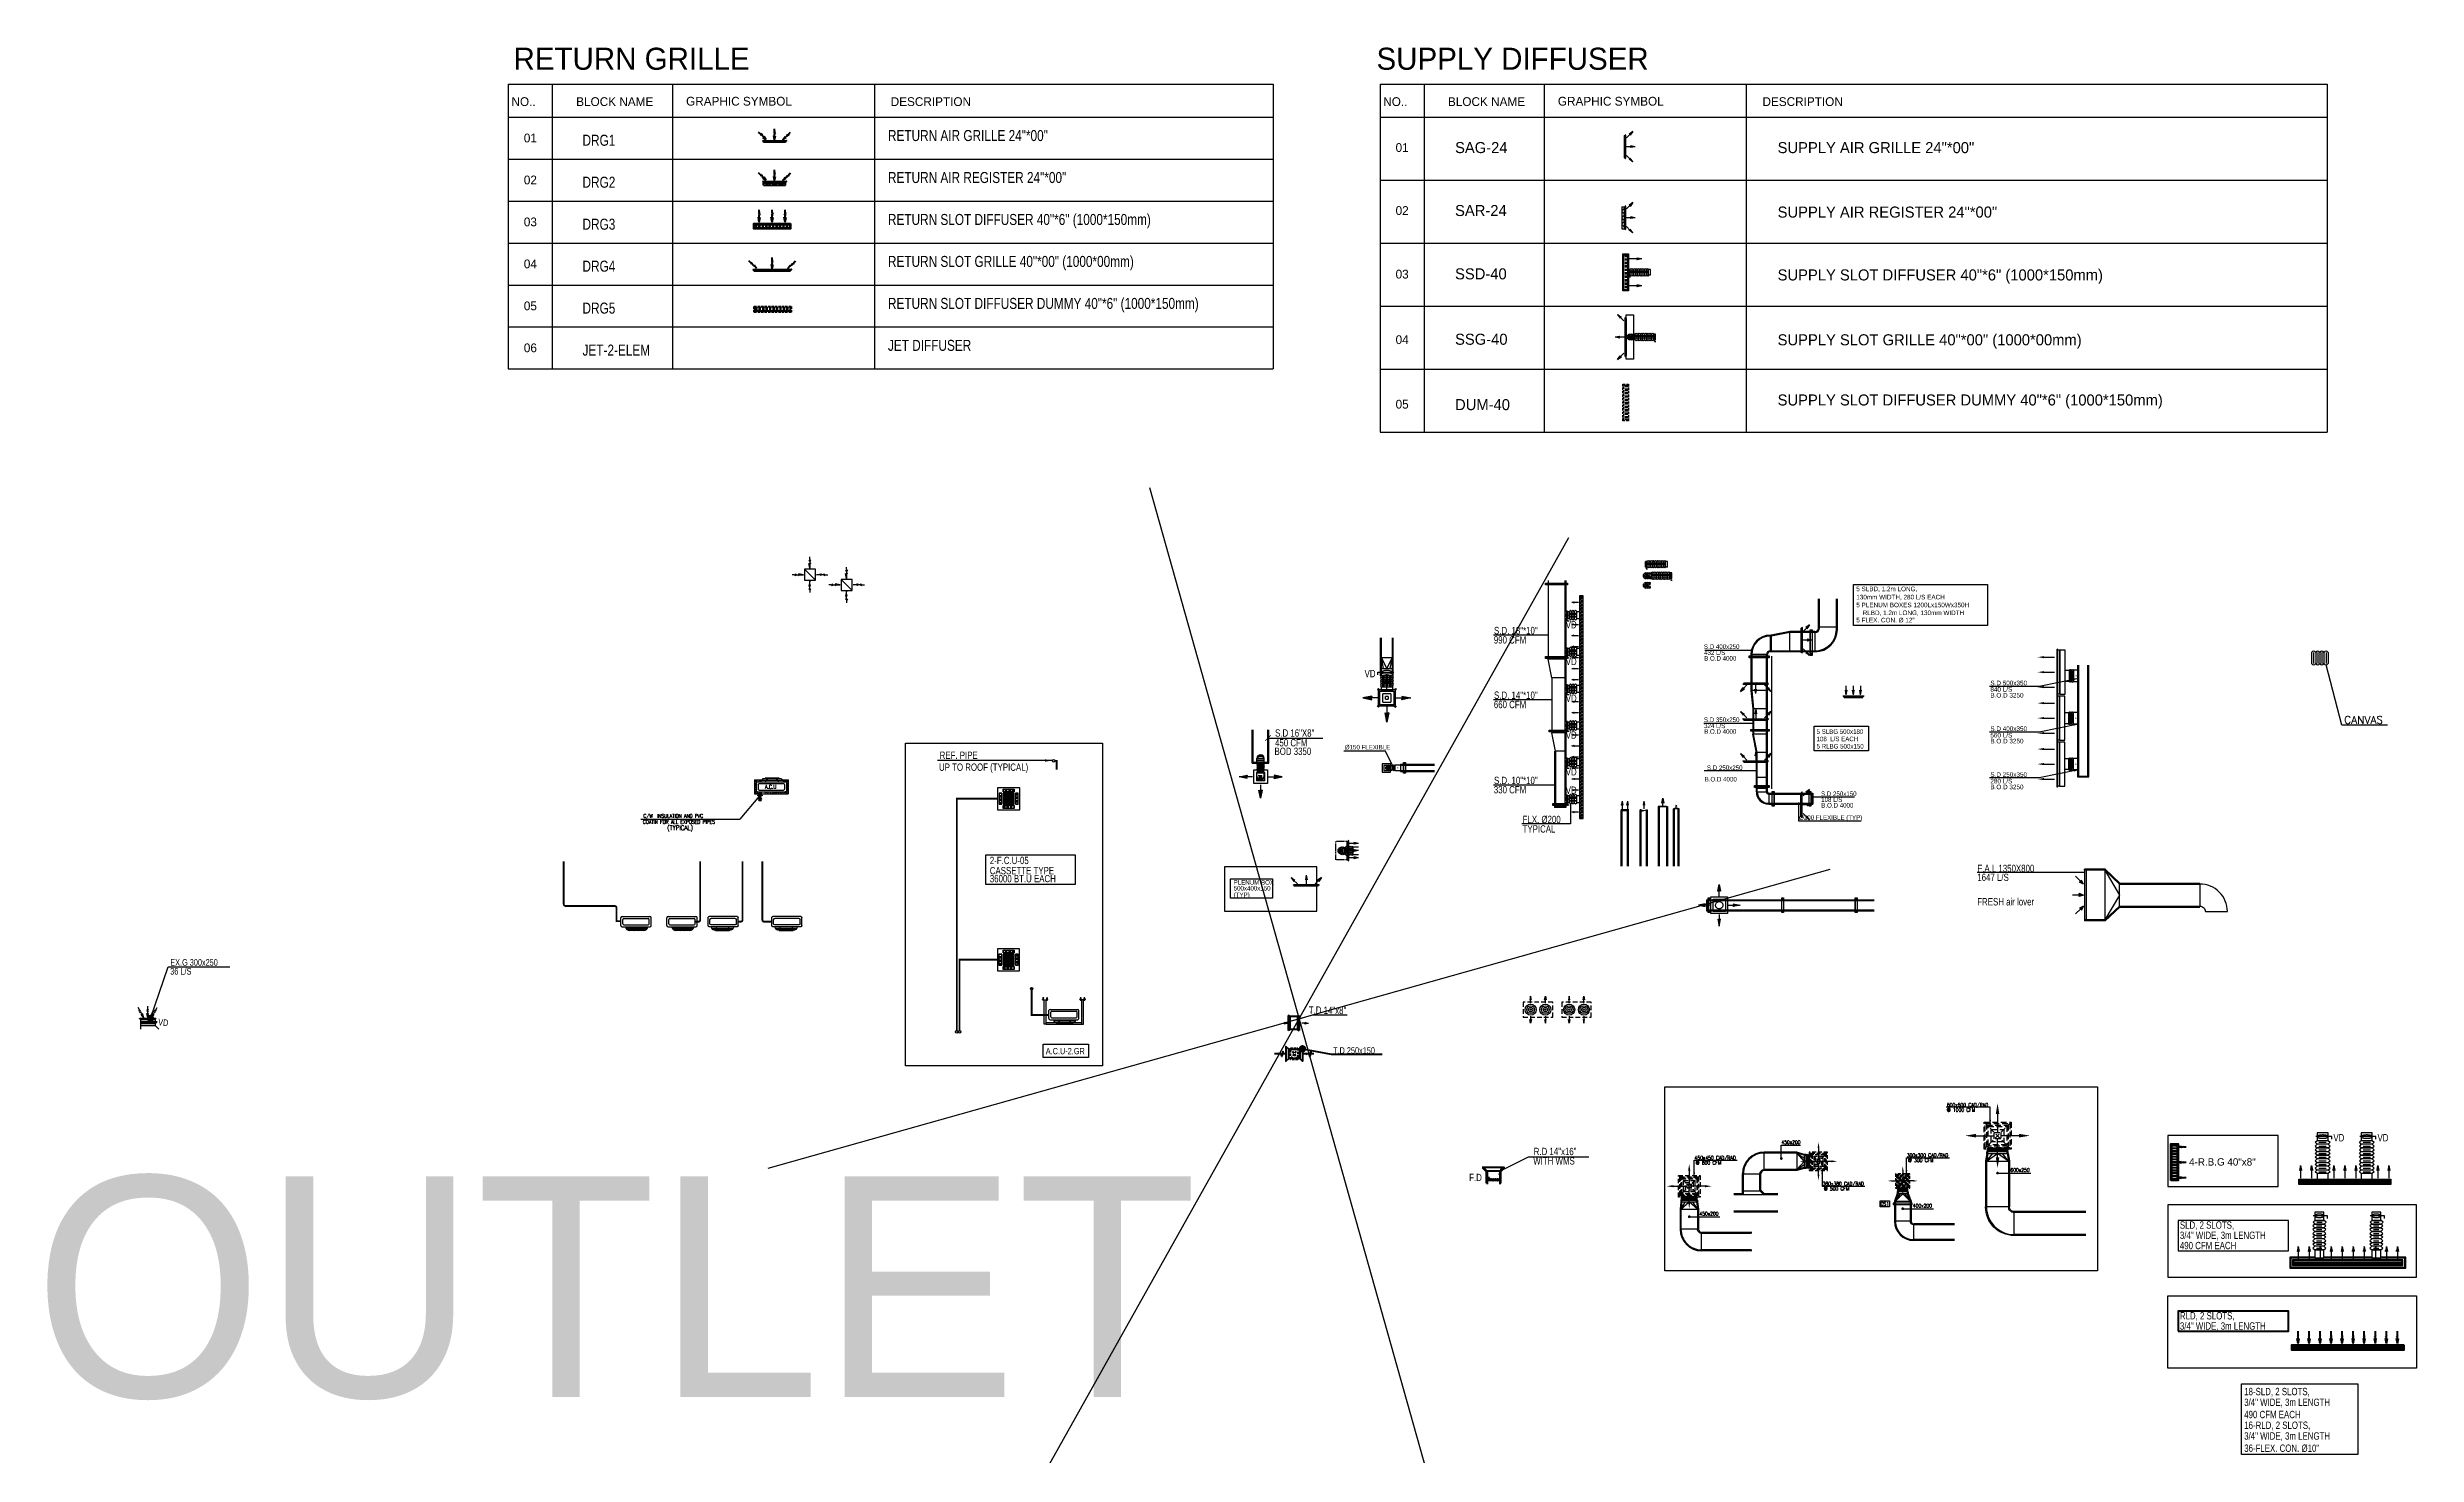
# Model space of a CAD drawing. Header units: millimetres. Extents: x -21221 to 1625077, y -149981 to 356550.
# Drawn here: x 745022 to 809446, y 213651 to 251918 of the extents above; entities that cross this region are included whole.
import ezdxf
from ezdxf.enums import TextEntityAlignment as Align

# ---------------------------------------------------------------- set-up
doc = ezdxf.new("R2010")
doc.units = ezdxf.units.MM
doc.header["$LTSCALE"] = 1000
doc.header["$MEASUREMENT"] = 0
for name, pattern in [('CENTER2', [1.125, 0.75, -0.125, 0.125, -0.125]), ('HIDDEN', [0.375, 0.25, -0.125]), ('HIDDEN2', [0.1875, 0.125, -0.0625]), ('PHANTOM', [2.5, 1.25, -0.25, 0.25, -0.25, 0.25, -0.25])]:
    doc.linetypes.add(name, pattern=pattern)
doc.layers.get('0').update_dxf_attribs({"linetype": 'CONTINUOUS'})
for name, color, linetype in [('01-MP01-ground floor$0$M-HVAC-FLEX', 10, 'CONTINUOUS'), ('1-EX-DUCT', 1, 'CONTINUOUS'), ('11-F-A-DUCT', 11, 'CONTINUOUS'), ('12- EQUIPMENT HVAC', 12, 'CONTINUOUS'), ('12- S. & R.  DIFFUSER-GRILLES', 12, 'CONTINUOUS'), ('12- S. R.  DIFFUSER-GRILLES', 12, 'CONTINUOUS'), ('12-EQUIPMENT', 12, 'CONTINUOUS'), ('12-FLEXABLE', 12, 'CONTINUOUS'), ('3- SUPPLY DUCT', 3, 'CONTINUOUS'), ('3-SUPPLY-DUCT', 3, 'CONTINUOUS'), ('4-DUCT-TEXT', 4, 'CONTINUOUS'), ('4-TEXT-HVAC', 4, 'CONTINUOUS'), ('40-REFERENCE-DRAWINGS-0-35', 40, 'CONTINUOUS'), ('40-SUPPLY-PIPE', 40, 'CONTINUOUS'), ('43-REFERENCE-0-33', 43, 'CONTINUOUS'), ('70-FRAM-DETAIL-0-45', 70, 'CONTINUOUS'), ('9- DUCT INSULATION', 9, 'CONTINUOUS'), ('9- DUCT SUPPORT', 9, 'CONTINUOUS'), ('9- S.R.PIPE INSULATION', 9, 'CONTINUOUS'), ('_M-HVAC EQUIP.', 6, 'CONTINUOUS'), ('_M-NOTE', 20, 'CONTINUOUS'), ('A-CLOUD1', 3, 'CONTINUOUS'), ('A-LEVEL', 253, 'PHANTOM'), ('A-MECH-EQUIP', 253, 'CONTINUOUS'), ('AC-SUPPORT', 2, 'CONTINUOUS'), ('ARNOT', 3, 'CONTINUOUS'), ('DIM-DPME-1-50', 10, 'CONTINUOUS'), ('DUCT', 3, 'CONTINUOUS'), ('HVAC-CON-BASE', 8, 'CONTINUOUS'), ('HVAC-TEXT', 7, 'CONTINUOUS'), ('HVAC.SUP.', 4, 'CONTINUOUS'), ('HVAC_SUPPORT', 211, 'CONTINUOUS'), ('HVAV.DEFF.', 10, 'CONTINUOUS'), ('KEY', 4, 'CONTINUOUS'), ('M-ANNO-NOTE', 3, 'CONTINUOUS'), ('M-DFSR', 3, 'CONTINUOUS'), ('M-EQ', 7, 'CONTINUOUS'), ('M-HVAC-DUCT', 4, 'CONTINUOUS'), ('M-NOTES', 3, 'CONTINUOUS')]:
    doc.layers.add(name, color=color, linetype=linetype)
doc.layers.add('6-RETURN-DUCT', color=6, linetype='CONTINUOUS', lineweight=50)
doc.styles.add('DIM-DPME-1-50', font='romans.shx')
doc.styles.add('HASSAN', font='romans.shx')
doc.styles.add('ROMANS', font='romans.shx', dxfattribs={"width": 0.85})
doc.styles.add('STANCIL', font='stencil.shx', dxfattribs={"height": 0.2})
doc.styles.add('STENCIL', font='stencil.shx')
doc.styles.add('style2', font='stencil.shx')
doc.styles.add('TESTI', font='ROMANS', dxfattribs={"oblique": 10})
doc.styles.add('TEXT-P', font='stencil.shx', dxfattribs={"height": 0.3})
doc.dimstyles.new('ARROW', dxfattribs={"dimscale": 0, "dimtxt": 125, "dimasz": 125, "dimexe": 20, "dimexo": 20, "dimgap": 15, "dimtad": 1, "dimdec": 0, "dimzin": 1, "dimdsep": 46, "dimtxsty": 'DIM-DPME-1-50', "dimblk": 'DIM-DPME-1-50', "dimcen": 1.25, "dimdle": 250, "dimclrd": 33, "dimclre": 33, "dimclrt": 4, "dimadec": 0, "dimazin": 2, "dimtfac": 1, "dimtdec": 0, "dimtmove": 0, "dimatfit": 3, "dimfxl": 1, "dimtolj": 1, "dimtzin": 0, "dimarcsym": 0})
doc.dimstyles.new('DIM-DPME-1-50', dxfattribs={"dimscale": 0, "dimtxt": 100, "dimasz": 1.25, "dimexe": 125, "dimexo": 125, "dimgap": 50, "dimtad": 1, "dimdec": 0, "dimrnd": 5, "dimzin": 1, "dimdsep": 46, "dimtxsty": 'DIM-DPME-1-50', "dimblk": 'DIM-DPME-1-50', "dimcen": 1.25, "dimdle": 250, "dimclrd": 40, "dimclre": 40, "dimclrt": 4, "dimadec": 0, "dimazin": 0, "dimtfac": 1, "dimtdec": 0, "dimtmove": 0, "dimatfit": 3, "dimldrblk": 'DIM-DPME-1-50', "dimfxl": 1, "dimtolj": 1, "dimtzin": 0, "dimarcsym": 0})
doc.dimstyles.new('DIM-IN', dxfattribs={"dimscale": 100, "dimtxt": 2, "dimasz": 1.5, "dimexe": 1.2, "dimexo": 2, "dimgap": 1, "dimtad": 1, "dimtoh": 1, "dimdec": 0, "dimzin": 0, "dimdsep": 46, "dimtxsty": 'style2', "dimblk1": 'ARCHTICK', "dimblk2": 'ARCHTICK', "dimsah": 1, "dimcen": 0.5, "dimdle": 1.5, "dimclrd": 62, "dimclre": 62, "dimclrt": 2, "dimadec": 0, "dimazin": 0, "dimtfac": 1, "dimtdec": 4, "dimtix": 1, "dimtofl": 0, "dimtmove": 2, "dimatfit": 3, "dimldrblk": 'ARCHTICK', "dimfxl": 1, "dimtolj": 1, "dimtzin": 0, "dimarcsym": 0})
doc.dimstyles.new('DN', dxfattribs={"dimtxt": 250, "dimasz": 75, "dimexe": 0.18, "dimexo": 0.0625, "dimgap": 100, "dimtad": 0, "dimdec": 4, "dimzin": 0, "dimdsep": 46, "dimtxsty": 'ROMANS', "dimblk1": 'DOT', "dimblk2": 'DOT', "dimsah": 1, "dimcen": 0.09, "dimclrd": 221, "dimclre": 221, "dimclrt": 3, "dimadec": 0, "dimazin": 0, "dimtfac": 1, "dimtdec": 4, "dimtofl": 0, "dimtmove": 0, "dimatfit": 3, "dimldrblk": 'DOT', "dimfxl": 1, "dimtolj": 1, "dimtzin": 0, "dimarcsym": 0})
doc.dimstyles.new('LIN200', dxfattribs={"dimscale": 2, "dimtxt": 18, "dimasz": 10, "dimexe": 0, "dimexo": 10, "dimgap": 0.1, "dimtad": 0, "dimdec": 1, "dimlfac": 10, "dimzin": 9, "dimdsep": 46, "dimtxsty": 'TESTI', "dimblk1": 'DOT', "dimblk2": 'DOT', "dimsah": 1, "dimcen": 0, "dimclrd": 11, "dimclre": 11, "dimclrt": 256, "dimadec": 0, "dimazin": 0, "dimtfac": 1, "dimtdec": 1, "dimtix": 1, "dimtmove": 2, "dimatfit": 3, "dimldrblk": 'DOT', "dimfxl": 0, "dimtvp": 1, "dimtolj": 1, "dimtzin": 0, "dimlwd": -1, "dimlwe": -1, "dimarcsym": 0})
doc.dimstyles.new('SDC-100N', dxfattribs={"dimscale": 0, "dimtxt": 100, "dimasz": 50, "dimexe": 50, "dimexo": 50, "dimgap": 25, "dimtad": 1, "dimdec": 0, "dimzin": 0, "dimdsep": 46, "dimtxsty": 'ROMANS', "dimblk": 'ARCHTICK', "dimcen": 0, "dimdle": 150, "dimclrd": 30, "dimclre": 30, "dimadec": 0, "dimazin": 0, "dimtfac": 1, "dimtdec": 0, "dimtix": 1, "dimtmove": 2, "dimatfit": 0, "dimfxl": 100, "dimtolj": 1, "dimtzin": 0, "dimarcsym": 0})
doc.dimstyles.get("Standard").update_dxf_attribs({"dimtxt": 125, "dimasz": 200, "dimexe": 0.18, "dimexo": 0.0625, "dimgap": 0.09, "dimtad": 0, "dimtih": 1, "dimtoh": 1, "dimdec": 4, "dimlfac": 0.1, "dimzin": 0, "dimdsep": 46, "dimtxsty": 'ROMANS', "dimcen": 0.09, "dimclrd": 1, "dimclre": 1, "dimclrt": 256, "dimadec": 0, "dimazin": 0, "dimtfac": 1, "dimtdec": 4, "dimtofl": 0, "dimtmove": 0, "dimatfit": 3, "dimfxl": 1, "dimtolj": 1, "dimtzin": 0, "dimarcsym": 0})

msp = doc.modelspace()

# ---------------------------------------------------------------- texts
at = {"layer": '1-EX-DUCT', "color": 4, "style": 'STANCIL', "width": 0.8}
for s, rotation, p in [('36 L/S', 360, (748362.8, 226704.2)), ('EX.G 300x250', 360, (748362.8, 226945.5)), ('VD', 354, (748027.1, 225327.1))]:
    msp.add_text(s, height=180, rotation=rotation, dxfattribs=at).set_placement(p)
at = {"layer": '11-F-A-DUCT', "color": 4, "style": 'TEXT-P', "width": 0.8}
for s, p in [('1647 L/S', (797499.5, 229250)), ('F.A.L 1350X800', (797504, 229491.2)), ('FRESH air lover', (797499.5, 228584.3))]:
    msp.add_text(s, height=200, dxfattribs=at).set_placement(p)
at = {"layer": '12- EQUIPMENT HVAC', "color": 4, "linetype": 'Continuous', "style": 'STENCIL', "width": 0.8}
for s, height, p in [('36000 BT.U EACH', 200, (770648.3, 229213.9)), ('2-F.C.U-05', 200, (770648.3, 229708.9)), ('CASSETTE TYPE', 200, (770648.3, 229430.9)), ('2', 49.5, (771773, 226299.1)), ('2', 49.5, (771773, 226299.1))]:
    msp.add_text(s, height=height, dxfattribs=at).set_placement(p)
msp.add_text('A.C.U-2.GR', height=171, dxfattribs=at).set_placement((772700.6, 224538.4), align=Align.CENTER)
at = {"layer": '3- SUPPLY DUCT', "color": 4, "width": 0.8}
for s, height, style, p in [('990 CFM', 200, 'TEXT-P', (784354.1, 235706.6)), ('S.D. 18"*10"', 200, 'TEXT-P', (784358.6, 235959.7)), ('VD', 200, 'STENCIL', (786309.2, 236119.7)), ('VD', 200, 'STENCIL', (786309.2, 235119.7)), ('660 CFM', 200, 'TEXT-P', (784354.1, 233949)), ('S.D. 14"*10"', 200, 'TEXT-P', (784358.6, 234202.2)), ('VD', 200, 'STENCIL', (786309.2, 234119.7)), ('S.D 16"X8"', 200, 'STENCIL', (778405.2, 233174.1)), ('VD', 200, 'STENCIL', (786309.2, 233119.7)), ('BOD 3350', 200, 'STENCIL', (778389.3, 232675.9)), ('450 CFM', 200, 'STENCIL', (778405.2, 232908.5)), ('%%C150 FLEXIBLE', 125, 'STENCIL', (780301.4, 232826.4)), ('S.D. 10"*10"', 200, 'TEXT-P', (784358.6, 231884.8)), ('VD', 200, 'STENCIL', (786309.2, 232119.7)), ('330 CFM', 200, 'TEXT-P', (784354.1, 231631.7)), ('VD', 200, 'STENCIL', (786309.2, 231619.1)), ('FLX. %%C200', 200, 'TEXT-P', (785136.6, 230823))]:
    msp.add_text(s, height=height, dxfattribs=dict(at, style=style)).set_placement(p)
at = {"layer": '3- SUPPLY DUCT', "color": 4, "ltscale": 0.001, "style": 'STENCIL', "width": 0.8}
for s, p in [('432 L/S', (790071.1, 235395.1)), ('B.O.D 4000', (790073.7, 235241.8)), ('324 L/S', (790071.1, 233406.2)), ('B.O.D 4000', (790073.7, 233253)), ('5 SLBG 500x180', (793128.6, 233250.1)), ('5 RLBG 500x150', (793128.6, 232850.1)), ('108  L/S EACH', (793128.6, 233050.1)), ('B.O.D 4000', (790086.5, 231955.2)), ('108 L/S', (793254.6, 231399)), ('B.O.D 4000', (793257.1, 231245.8)), ('%%C200 FLEXIBLE (TYP) ', (792654.7, 230911.1)), ('500x400x150', (777279.9, 228989.6)), ('(TYP)', (777279.9, 228808.5)), ('PLENUM BOX ', (777279.9, 229149.4))]:
    msp.add_text(s, height=125, dxfattribs=at).set_placement(p)
for s, p in [('S.D 400x250', (791033.4, 235560.2)), ('S.D 350x250', (791033.4, 233571.4)), ('S.D 250x250 ', (791162.7, 232268)), ('S.D 250x150 ', (794264.6, 231558.6))]:
    msp.add_text(s, height=125, dxfattribs=at).set_placement(p, align=Align.RIGHT)
at = {"layer": '3- SUPPLY DUCT', "color": 4, "linetype": 'Continuous', "style": 'STENCIL', "width": 0.8}
for s, p in [('VD', (780839.7, 234789.3)), ('REF. PIPE', (769284.4, 232570.2)), ('UP TO ROOF (TYPICAL)', (769267.2, 232245.1)), ('TYPICAL', (785136.6, 230565.5)), ('VD', (807182.9, 222168.1)), ('VD', (808382.9, 222168.1)), ('3/4" WIDE, 3m LENGTH ', (804757.7, 214973.8)), ('18-SLD, 2 SLOTS,', (804757.7, 215265.9)), ('490 CFM EACH ', (804757.7, 214641.7)), ('16-RLD, 2 SLOTS,', (804757.7, 214349.5)), ('3/4" WIDE, 3m LENGTH ', (804757.7, 214057.4)), ('36-FLEX. CON. %%C10"', (804757.7, 213725.3))]:
    msp.add_text(s, height=200, dxfattribs=at).set_placement(p)
at = {"layer": '3- SUPPLY DUCT', "color": 4, "style": 'TEXT-P'}
msp.add_text('4-R.B.G 40"x8"', height=200, dxfattribs=at).set_placement((803259.7, 221510.1))
at = {"layer": '3- SUPPLY DUCT', "color": 4, "style": 'TEXT-P', "width": 0.8}
for s, p in [('3/4" WIDE, 3m LENGTH ', (803009, 219454.8)), ('SLD, 2 SLOTS,', (803009, 219733.6)), ('490 CFM EACH ', (803009, 219176))]:
    msp.add_text(s, height=200, dxfattribs=at).set_placement(p, align=Align.BOTTOM_LEFT)
at = {"layer": '4-DUCT-TEXT', "ltscale": 0.001, "style": 'STENCIL'}
for s, p in [('5 SLBD, 1.2m LONG,', (794208.7, 237129.7)), ('5 PLENUM BOXES 1200Lx150Wx350H', (794208.7, 236692.7)), ('130mm WIDTH, 280 L/S EACH', (794208.7, 236907.2)), ('5 FLEX. CON. %%C 12"', (794208.7, 236282)), ('840 L/S', (797855.6, 234398.3)), ('S.D 500x350', (797855.6, 234570.8)), ('B.O.D 3250', (797855.6, 234238.3)), ('560 L/S', (797855.6, 233151.8)), ('S.D 400x350', (797855.6, 233328.8)), ('B.O.D 3250', (797855.6, 232991.8)), ('S.D 250x350', (797855.6, 232079.8)), ('280 L/S', (797855.6, 231903.8)), ('B.O.D 3250', (797855.6, 231743.8))]:
    msp.add_text(s, height=125, rotation=360, dxfattribs=at).set_placement(p)
at = {"layer": '4-DUCT-TEXT', "style": 'STENCIL'}
msp.add_text('RLBD, 1.2m LONG, 130mm WIDTH', height=125, rotation=360, dxfattribs=at).set_placement((794382.4, 236479.9))
at = {"layer": '4-TEXT-HVAC', "color": 4, "style": 'style2', "width": 0.8}
for s, p in [('DRG1', (759573.5, 249242.5)), ('RETURN AIR GRILLE 24"*00"', (767878.8, 249370.8)), ('DRG2', (759573.5, 248101.3)), ('RETURN AIR REGISTER 24"*00"', (767878.8, 248229.5)), ('RETURN SLOT DIFFUSER 40"*6" (1000*150mm)', (767878.8, 247088.3)), ('DRG3', (759573.5, 246960)), ('DRG4', (759573.5, 245818.7)), ('RETURN SLOT GRILLE 40"*00" (1000*00mm)', (767878.8, 245947)), ('DRG5', (759573.5, 244677.5)), ('RETURN SLOT DIFFUSER DUMMY 40"*6" (1000*150mm)', (767878.8, 244805.7)), ('JET-2-ELEM', (759573.5, 243536.2)), ('JET DIFFUSER', (767878.8, 243664.5))]:
    msp.add_text(s, height=300, dxfattribs=at).set_placement(p)
at = {"layer": '4-TEXT-HVAC', "color": 4, "style": 'style2'}
for s, p in [('SAG-24', (783299, 249043.5)), ('SUPPLY AIR GRILLE 24"*00"', (792070.4, 249042.6)), ('SAR-24', (783299, 247332.1)), ('SUPPLY AIR REGISTER 24"*00"', (792070.4, 247289.1)), ('SSD-40', (783299, 245609.7)), ('SUPPLY SLOT DIFFUSER 40"*6" (1000*150mm)', (792070.4, 245580.3)), ('SSG-40', (783299, 243831.6)), ('SUPPLY SLOT GRILLE 40"*00" (1000*00mm)', (792070.4, 243816.3)), ('DUM-40', (783299, 242053.6)), ('SUPPLY SLOT DIFFUSER DUMMY 40"*6" (1000*150mm)', (792070.4, 242179.8))]:
    msp.add_text(s, height=300, dxfattribs=at).set_placement(p)
at = {"layer": '40-REFERENCE-DRAWINGS-0-35', "lineweight": 35, "style": 'STENCIL'}
for s, height, p in [('RETURN GRILLE', 600, (757696.7, 251309)), ('SUPPLY DIFFUSER ', 600, (781163.3, 251309)), ('OUTLET', 6000, (744641.9, 215216.2))]:
    msp.add_text(s, height=height, dxfattribs=at).set_placement(p)
for s, height, p in [('NO..', 239.06, (757970.1, 250442.8)), ('BLOCK NAME', 239.06, (760449.4, 250442.8)), ('GRAPHIC SYMBOL', 239.062, (763828.6, 250453.6)), ('DESCRIPTION', 239.062, (769045.4, 250442.8)), ('NO..', 239.06, (781675.3, 250442.8)), ('BLOCK NAME', 239.06, (784154.5, 250442.8)), ('GRAPHIC SYMBOL', 239.062, (787533.8, 250453.6)), ('DESCRIPTION', 239.062, (792750.5, 250442.8))]:
    msp.add_text(s, height=height, dxfattribs=at).set_placement(p, align=Align.MIDDLE)
at = {"layer": '43-REFERENCE-0-33', "color": 4, "style": 'STENCIL'}
for s, p in [('01', (758155.1, 249453.9)), ('01', (781860.3, 249194.1)), ('02', (758155.1, 248312.7)), ('02', (781860.3, 247480.1)), ('03', (758155.1, 247171.4)), ('04', (758155.1, 246030.1)), ('03', (781860.3, 245752.3)), ('05', (758155.1, 244888.9)), ('06', (758155.1, 243747.6)), ('04', (781860.3, 243969.8)), ('05', (781860.3, 242214.7))]:
    msp.add_text(s, height=239.06, dxfattribs=at).set_placement(p, align=Align.MIDDLE)
at = {"layer": '6-RETURN-DUCT', "color": 4, "style": 'STENCIL', "width": 0.8}
msp.add_text('T.D 14"x8"', height=200, rotation=359.44866, dxfattribs=at).set_placement((779321.5, 225640.5))
at = {"layer": '6-RETURN-DUCT', "color": 4, "width": 0.8}
for s, height, style, p in [('T.D 250x150', 180, 'STANCIL', (779981.8, 224550.5)), ('WITH WMS', 200, 'STENCIL', (785425.7, 221538.3)), ('R.D 14"x16"', 200, 'STENCIL', (785438.5, 221793.9))]:
    msp.add_text(s, height=height, dxfattribs=dict(at, style=style)).set_placement(p)
for s, style, p in [('F.D', 'STENCIL', (783683.2, 221026.9)), ('3/4" WIDE, 3m LENGTH ', 'TEXT-P', (803009, 216987.8)), ('RLD, 2 SLOTS,', 'TEXT-P', (803009, 217266.6))]:
    msp.add_text(s, height=200, dxfattribs=dict(at, style=style)).set_placement(p, align=Align.BOTTOM_LEFT)
at = {"layer": 'ARNOT', "style": 'HASSAN'}
msp.add_text('CANVAS', height=210, rotation=0.038784, dxfattribs=at).set_placement((807478.5, 233525.4))
at = {"layer": 'HVAC-TEXT', "style": 'ROMANS', "width": 0.8}
for s, p in [('A.C.U', (764536.2, 231759.8, 0)), ('450x200', (792171.6, 222096.2)), ('600x250', (798400.4, 221338.1)), ('400x200', (795747.4, 220369.5)), ('450x200', (789942.2, 220151.1))]:
    msp.add_text(s, height=100, dxfattribs=at).set_placement(p)
for s, height, p in [('COATIN FOR ALL EXPOSED PIPES', 100, (761214.3, 230807.3)), ('C/W  INSULATION AND PVC', 100, (761227.6, 230969.3)), ('(TYPICAL)', 125, (761877.1, 230635.1))]:
    msp.add_text(s, height=height, rotation=360, dxfattribs=at).set_placement(p)
at = {"layer": 'HVAC-TEXT', "color": 7, "style": 'ROMANS', "width": 0.8}
msp.add_text('DS1', height=100, dxfattribs=at).set_placement((794869.3, 220418.8))
at = {"layer": 'M-ANNO-NOTE', "color": 0, "style": 'ROMANS', "width": 0.8}
for s, p in [('@ 1000 CFM', (796672.6, 222976.6)), ('600x600 CAD/RAD', (796672.6, 223111.2))]:
    msp.add_text(s, height=100, rotation=360, dxfattribs=at).set_placement(p)
for s, p in [('450x450 CAD/RAD', (789810.3, 221672.4)), ('@ 600 CFM', (789844.8, 221537.8)), ('300x300 CAD/RAD', (795582.7, 221740.7)), ('@ 300 CFM', (795617.1, 221606.2)), ('380x380 CAD/RAD', (793292, 220968.3)), ('@ 500 CFM', (793326.4, 220833.8))]:
    msp.add_text(s, height=100, dxfattribs=at).set_placement(p)

# ---------------------------------------------------------------- blocks, each defined once
blk = doc.blocks.new('DRG5')
at = {"color": 13, "linetype": 'HIDDEN', "ltscale": 0.25}
for p, q in [((-475, -62.5), (475, -62.5)), ((-475, -87.5), (475, -87.5))]:
    blk.add_line(p, q, dxfattribs=at)
at = {"color": 12, "linetype": 'HIDDEN', "ltscale": 0.25}
blk.add_lwpolyline([(500, 0), (500, -150), (-500, -150), (-500, 0)], close=True, dxfattribs=at)
at = {"color": 13, "linetype": 'HIDDEN', "ltscale": 0.25}
blk.add_lwpolyline([(475, -25), (475, -125), (-475, -125), (-475, -25)], close=True, dxfattribs=at)
blk = doc.blocks.new('DRG4')
for points in [[(-425, 59), (-517, 121), (-487, 121), (-487, 151)], [(0, 59), (-21, 168), (0, 147), (21, 168)], [(425, 59), (517, 121), (487, 121), (487, 151)]]:
    blk.add_hatch(color=13).paths.add_polyline_path(points)
at = {"color": 13}
for p, q in [((-576, 210), (-635, 269)), ((-559, 226), (-592, 193)), ((-524, 191), (-592, 193)), ((-524, 191), (-557, 158)), ((-487, 121), (-540, 174)), ((-425, 59), (-487, 151)), ((-487, 121), (-487, 151)), ((23, 272), (-23, 272)), ((23, 222), (-23, 272)), ((23, 222), (-23, 222)), ((0, 59), (-21, 168)), ((0, 147), (-21, 168)), ((0, 272), (0, 356)), ((0, 147), (0, 222)), ((0, 59), (21, 168)), ((0, 147), (21, 168)), ((425, 59), (487, 151)), ((487, 121), (540, 174)), ((487, 121), (487, 151)), ((524, 191), (592, 193)), ((524, 191), (557, 158)), ((559, 226), (592, 193)), ((576, 210), (635, 269))]:
    blk.add_line(p, q, dxfattribs=at)
at = {"color": 12}
for p, q in [((-525, 25), (525, 25)), ((-525, 25), (-525, 25)), ((-515, 35), (515, 35)), ((-500, 0), (-500, 25)), ((-500, 0), (500, 0)), ((500, 0), (500, 25)), ((525, 25), (525, 25))]:
    blk.add_line(p, q, dxfattribs=at)
for centre, start, end in [((-515, 25), 90, 180), ((515, 25), 0, 90)]:
    blk.add_arc(centre, 10, start, end, dxfattribs=at)
blk = doc.blocks.new('DRG3')
for points in [[(-352, 180), (-378, 317), (-352, 290), (-325, 317)], [(0, 180), (26, 317), (0, 290), (-26, 317)], [(352, 180), (378, 317), (352, 290), (325, 317)]]:
    blk.add_hatch(color=13).paths.add_polyline_path(points)
at = {"color": 13, "linetype": 'HIDDEN', "ltscale": 0.25}
for p, q in [((-475, 88), (475, 88)), ((-475, 62), (475, 62))]:
    blk.add_line(p, q, dxfattribs=at)
at = {"color": 13}
for p, q in [((-352, 180), (-378, 317)), ((-352, 290), (-378, 317)), ((-328, 434), (-375, 434)), ((-328, 384), (-375, 434)), ((-328, 384), (-375, 384)), ((-352, 434), (-352, 518)), ((-352, 290), (-352, 384)), ((-352, 180), (-325, 317)), ((-352, 290), (-325, 317)), ((0, 180), (-26, 317)), ((0, 290), (-26, 317)), ((-23, 434), (23, 434)), ((-23, 384), (23, 434)), ((-23, 384), (23, 384)), ((0, 434), (0, 518)), ((0, 290), (0, 384)), ((0, 180), (26, 317)), ((0, 290), (26, 317)), ((352, 180), (325, 317)), ((352, 290), (325, 317)), ((328, 434), (375, 434)), ((328, 384), (375, 434)), ((328, 384), (375, 384)), ((352, 434), (352, 518)), ((352, 290), (352, 384)), ((352, 180), (378, 317)), ((352, 290), (378, 317))]:
    blk.add_line(p, q, dxfattribs=at)
at = {"color": 12}
blk.add_lwpolyline([(500, 150), (500, 0), (-500, 0), (-500, 150)], close=True, dxfattribs=at)
at = {"color": 13}
blk.add_lwpolyline([(475, 125), (475, 25), (-475, 25), (-475, 125)], close=True, dxfattribs=at)
blk = doc.blocks.new('DRG2')
for points in [[(-225, 124), (-317, 186), (-287, 186), (-287, 216)], [(0, 124), (-21, 233), (0, 212), (21, 233)], [(225, 124), (317, 186), (287, 186), (287, 216)]]:
    blk.add_hatch(color=13).paths.add_polyline_path(points)
at = {"color": 13}
for p, q in [((-376, 275), (-435, 334)), ((-359, 291), (-392, 258)), ((-324, 256), (-392, 258)), ((-324, 256), (-357, 223)), ((-287, 186), (-340, 239)), ((-225, 124), (-317, 186)), ((-287, 186), (-317, 186)), ((-300, 65), (300, 65)), ((-225, 124), (-287, 216)), ((-287, 186), (-287, 216)), ((-250, 61), (-194, 6)), ((-105, 61), (-161, 6)), ((-71, 61), (-15, 6)), ((23, 337), (-23, 337)), ((23, 287), (-23, 337)), ((23, 287), (-23, 287)), ((0, 124), (-21, 233)), ((0, 212), (-21, 233)), ((0, 337), (0, 421)), ((0, 212), (0, 287)), ((0, 124), (21, 233)), ((0, 212), (21, 233)), ((76, 61), (20, 6)), ((101, 61), (157, 6)), ((245, 61), (189, 6)), ((225, 124), (287, 216)), ((225, 124), (317, 186)), ((287, 186), (340, 239)), ((287, 186), (287, 216)), ((287, 186), (317, 186)), ((324, 256), (392, 258)), ((324, 256), (357, 223)), ((359, 291), (392, 258)), ((376, 275), (435, 334))]:
    blk.add_line(p, q, dxfattribs=at)
at = {"color": 12}
for p, q in [((-325, 90), (325, 90)), ((-325, 90), (-325, 90)), ((-315, 100), (315, 100)), ((-300, 0), (-300, 90)), ((-300, 0), (300, 0)), ((300, 0), (300, 90)), ((325, 90), (325, 90))]:
    blk.add_line(p, q, dxfattribs=at)
for centre, start, end in [((-315, 90), 90, 180), ((315, 90), 0, 90)]:
    blk.add_arc(centre, 10, start, end, dxfattribs=at)
at = {"color": 13}
for centre, start, end in [((-222, 34), 0, 180), ((-222, 34), 180, 0), ((-133, 34), 0, 180), ((-133, 34), 180, 0), ((-43, 34), 0, 180), ((-43, 34), 180, 0), ((48, 34), 0, 180), ((48, 34), 180, 0), ((129, 34), 0, 180), ((129, 34), 180, 0), ((217, 34), 0, 180), ((217, 34), 180, 0)]:
    blk.add_arc(centre, 2.95, start, end, dxfattribs=at)
blk = doc.blocks.new('DRG1')
for points in [[(-225, 59), (-317, 121), (-287, 121), (-287, 151)], [(0, 59), (-21, 168), (0, 147), (21, 168)], [(225, 59), (317, 121), (287, 121), (287, 151)]]:
    blk.add_hatch(color=13).paths.add_polyline_path(points)
at = {"color": 13}
for p, q in [((-376, 210), (-435, 269)), ((-359, 226), (-392, 193)), ((-324, 191), (-392, 193)), ((-324, 191), (-357, 158)), ((-287, 121), (-340, 174)), ((-225, 59), (-317, 121)), ((-287, 121), (-317, 121)), ((-225, 59), (-287, 151)), ((-287, 121), (-287, 151)), ((23, 272), (-23, 272)), ((23, 222), (-23, 272)), ((23, 222), (-23, 222)), ((0, 59), (-21, 168)), ((0, 147), (-21, 168)), ((0, 272), (0, 356)), ((0, 147), (0, 222)), ((0, 59), (21, 168)), ((0, 147), (21, 168)), ((225, 59), (287, 151)), ((225, 59), (317, 121)), ((287, 121), (340, 174)), ((287, 121), (287, 151)), ((287, 121), (317, 121)), ((324, 191), (392, 193)), ((324, 191), (357, 158)), ((359, 226), (392, 193)), ((376, 210), (435, 269))]:
    blk.add_line(p, q, dxfattribs=at)
at = {"color": 12}
for p, q in [((-325, 25), (325, 25)), ((-325, 25), (-325, 25)), ((-315, 35), (315, 35)), ((-300, 0), (300, 0)), ((325, 25), (325, 25))]:
    blk.add_line(p, q, dxfattribs=at)
at = {"color": 12, "ltscale": 6}
for p, q in [((-300, 0), (-300, 25)), ((300, 0), (300, 25))]:
    blk.add_line(p, q, dxfattribs=at)
at = {"color": 12}
for centre, start, end in [((-315, 25), 90, 180), ((315, 25), 0, 90)]:
    blk.add_arc(centre, 10, start, end, dxfattribs=at)
blk = doc.blocks.new('SAG-24')
for points in [[(209, 413), (138, 309), (139, 343), (105, 342)], [(271, 0), (147, -24), (172, 0), (147, 24)], [(209, -413), (138, -309), (139, -343), (105, -342)]]:
    blk.add_hatch(color=13).paths.add_polyline_path(points)
at = {"color": 12}
for p, q in [((-25, 300), (-25, -300)), ((-25, 300), (0, 300)), ((0, 325), (0, -325)), ((0, 325), (0, 325)), ((10, 315), (10, -315)), ((-25, -300), (0, -300)), ((0, -325), (0, -325))]:
    blk.add_line(p, q, dxfattribs=at)
at = {"color": 13}
for p, q in [((172, 0), (25, 0)), ((139, 343), (35, 239)), ((209, 413), (105, 342)), ((139, 343), (105, 342)), ((209, 413), (138, 309)), ((139, 343), (138, 309)), ((271, 0), (147, 24)), ((172, 0), (147, 24)), ((172, 0), (147, -24)), ((139, -343), (35, -239)), ((209, -413), (105, -342)), ((139, -343), (105, -342)), ((209, -413), (138, -309)), ((139, -343), (138, -309)), ((271, 0), (147, -24))]:
    blk.add_line(p, q, dxfattribs=at)
at = {"color": 12}
for centre, start, end in [((0, 315), 360, 90), ((0, -315), 270, 360)]:
    blk.add_arc(centre, 10, start, end, dxfattribs=at)
blk = doc.blocks.new('SAR-24')
for points in [[(209, 413), (138, 309), (139, 343), (105, 342)], [(271, 0), (147, -24), (172, 0), (147, 24)], [(209, -413), (138, -309), (139, -343), (105, -342)]]:
    blk.add_hatch(color=13).paths.add_polyline_path(points)
at = {"color": 12}
for p, q in [((-90, 300), (-90, -300)), ((-90, 300), (0, 300)), ((-29, 250), (-84, 194)), ((-29, 105), (-84, 161)), ((-29, 71), (-84, 15)), ((-25, 300), (-25, -300)), ((0, 325), (0, -325)), ((0, 325), (0, 325)), ((10, 315), (10, -315)), ((-90, -300), (0, -300)), ((-29, -76), (-84, -20)), ((-29, -101), (-84, -157)), ((-29, -245), (-84, -189)), ((0, -325), (0, -325))]:
    blk.add_line(p, q, dxfattribs=at)
at = {"color": 13}
for p, q in [((172, 0), (25, 0)), ((139, 343), (35, 239)), ((209, 413), (105, 342)), ((139, 343), (105, 342)), ((209, 413), (138, 309)), ((139, 343), (138, 309)), ((271, 0), (147, 24)), ((172, 0), (147, 24)), ((172, 0), (147, -24)), ((139, -343), (35, -239)), ((209, -413), (105, -342)), ((139, -343), (105, -342)), ((209, -413), (138, -309)), ((139, -343), (138, -309)), ((271, 0), (147, -24))]:
    blk.add_line(p, q, dxfattribs=at)
at = {"color": 12, "const_width": 5.9}
for points in [[(-56, 219, 1), (-56, 225, 1)], [(-56, 130, 1), (-56, 136, 1)], [(-56, 40, 1), (-56, 46, 1)], [(-56, -51, 1), (-56, -45, 1)], [(-56, -132, 1), (-56, -126, 1)], [(-56, -220, 1), (-56, -214, 1)]]:
    blk.add_lwpolyline(points, format="xyb", close=True, dxfattribs=at)
at = {"color": 12}
for centre, start, end in [((0, 315), 360, 90), ((0, -315), 270, 360)]:
    blk.add_arc(centre, 10, start, end, dxfattribs=at)
blk = doc.blocks.new('SSD-40')
for points in [[(519, 364), (382, 338), (409, 364), (382, 390)], [(519, -364), (382, -338), (409, -364), (382, -390)]]:
    blk.add_hatch(color=13).paths.add_polyline_path(points)
at = {"color": 13, "linetype": 'HIDDEN', "ltscale": 0.25}
for p, q in [((62, 475), (62, -475)), ((88, 475), (88, -475)), ((225, 51), (225, -48)), ((275, 51), (275, -48)), ((325, 51), (325, -48)), ((375, 51), (375, -48)), ((425, 51), (425, -48)), ((475, 51), (475, -48)), ((525, 51), (525, -48)), ((575, 51), (575, -48)), ((625, 51), (625, -48)), ((674, 51), (674, -48))]:
    blk.add_line(p, q, dxfattribs=at)
at = {"color": 12}
for p, q in [((200, 75), (150, 75)), ((150, -75), (150, 75)), ((172, 94), (172, -124)), ((200, -75), (200, 75)), ((250, -75), (250, 75)), ((300, -75), (300, 75)), ((350, -75), (350, 75)), ((400, -75), (400, 75)), ((450, -75), (450, 75)), ((500, -75), (500, 75)), ((550, -75), (550, 75)), ((600, -75), (600, 75)), ((650, -75), (650, 75)), ((750, 75), (700, 75)), ((700, -75), (700, 75)), ((750, -75), (750, 75)), ((200, -75), (150, -75)), ((172, -124), (207, -124)), ((750, -75), (700, -75))]:
    blk.add_line(p, q, dxfattribs=at)
at = {"color": 13}
for p, q in [((409, 364, -12938), (181, 364, -12938)), ((519, 364, -12938), (382, 390, -12938)), ((409, 364, -12938), (382, 390, -12938)), ((519, 364, -12938), (382, 338, -12938)), ((409, 364, -12938), (382, 338, -12938)), ((409, -364, -12938), (181, -364, -12938)), ((519, -364, -12938), (382, -338, -12938)), ((409, -364, -12938), (382, -338, -12938)), ((519, -364, -12938), (382, -390, -12938)), ((409, -364, -12938), (382, -390, -12938))]:
    blk.add_line(p, q, dxfattribs=at)
at = {"color": 12}
for points in [[(150, -500), (0, -500), (0, 500), (150, 500)], [(125, -475), (25, -475), (25, 475), (125, 475)]]:
    blk.add_lwpolyline(points, close=True, dxfattribs=at)
for points in [[(700, 75), (675, 100), (650, 75), (625, 100), (600, 75), (575, 100), (550, 75), (525, 100), (500, 75), (475, 100), (450, 75), (425, 100), (400, 75), (375, 100), (350, 75), (325, 100), (300, 75), (275, 100), (250, 75), (225, 100), (200, 75)], [(700, -75), (675, -100), (650, -75), (625, -100), (600, -75), (575, -100), (550, -75), (525, -100), (500, -75), (475, -100), (450, -75), (425, -100), (400, -75), (375, -100), (350, -75), (325, -100), (300, -75), (275, -100), (250, -75), (225, -100), (200, -75)]]:
    blk.add_lwpolyline(points, dxfattribs=at)
blk.add_ellipse((172, 0), major_axis=(0, 75), ratio=0.123739, dxfattribs=at)
blk = doc.blocks.new('SSG-40')
for points in [[(-271, 0), (-147, -24), (-172, 0), (-147, 24)], [(-209, 613), (-138, 509), (-139, 543), (-105, 542)], [(-209, -613), (-138, -509), (-139, -543), (-105, -542)]]:
    blk.add_hatch(color=13).paths.add_polyline_path(points)
at = {"color": 13}
for p, q in [((-271, 0), (-147, 24)), ((-209, 613), (-138, 509)), ((-209, 613), (-105, 542)), ((-172, 0), (-147, 24)), ((-172, 0), (-25, 0)), ((-172, 0), (-147, -24)), ((-139, 543), (-35, 439)), ((-139, 543), (-138, 509)), ((-139, 543), (-105, 542)), ((-271, 0), (-147, -24)), ((-209, -613), (-138, -509)), ((-209, -613), (-105, -542)), ((-139, -543), (-35, -439)), ((-139, -543), (-138, -509)), ((-139, -543), (-105, -542))]:
    blk.add_line(p, q, dxfattribs=at)
at = {"color": 12}
for p, q in [((-10, 515), (-10, -515)), ((0, 525), (0, -525)), ((0, 525), (0, 525)), ((25, 500), (0, 500)), ((25, 500), (25, -500)), ((275, -75), (275, 75)), ((325, -75), (325, 75)), ((375, -75), (375, 75)), ((425, -75), (425, 75)), ((475, -75), (475, 75)), ((525, -75), (525, 75)), ((575, -75), (575, 75)), ((625, -75), (625, 75)), ((675, -75), (675, 75)), ((725, -75), (725, 75)), ((825, 75), (775, 75)), ((775, -75), (775, 75)), ((800, 94), (800, -124)), ((825, -75), (825, 75)), ((25, -500), (0, -500)), ((0, -525), (0, -525)), ((825, -75), (775, -75)), ((800, -124), (836, -124))]:
    blk.add_line(p, q, dxfattribs=at)
at = {"color": 13, "linetype": 'HIDDEN', "ltscale": 0.25}
for p, q in [((300, 51), (300, -48)), ((350, 51), (350, -48)), ((400, 51), (400, -48)), ((450, 51), (450, -48)), ((500, 51), (500, -48)), ((550, 51), (550, -48)), ((600, 51), (600, -48)), ((650, 51), (650, -48)), ((700, 51), (700, -48)), ((749, 51), (749, -48))]:
    blk.add_line(p, q, dxfattribs=at)
at = {"color": 12}
for points in [[(25, 500), (25, 600), (225, 600), (225, -600), (25, -600), (25, -500)], [(775, 75), (750, 100), (725, 75), (700, 100), (675, 75), (650, 100), (625, 75), (600, 100), (575, 75), (550, 100), (525, 75), (500, 100), (475, 75), (450, 100), (425, 75), (400, 100), (375, 75), (350, 100), (325, 75), (300, 100), (275, 75)], [(775, -75), (750, -100), (725, -75), (700, -100), (675, -75), (650, -100), (625, -75), (600, -100), (575, -75), (550, -100), (525, -75), (500, -100), (475, -75), (450, -100), (425, -75), (400, -100), (375, -75), (350, -100), (325, -75), (300, -100), (275, -75)]]:
    blk.add_lwpolyline(points, dxfattribs=at)
for centre, radius, start, end in [((0, 515), 10, 90, 180), ((124, 0), 75, 70.52023, 289.46267), ((174, 0), 75, 70.52023, 289.46267), ((224, 0), 75, 70.52023, 289.46267), ((274, 0), 75, 89.44972, 270.54447), ((0, -515), 10, 180, 270)]:
    blk.add_arc(centre, radius, start, end, dxfattribs=at)
at = {"color": 13, "linetype": 'HIDDEN', "ltscale": 0.25}
for centre, radius, start, end in [((145, 0), 70.8, 86.60118, 273.38172), ((195, 0), 70.8, 86.60118, 273.38172), ((245, 0), 70.8, 86.60118, 273.38172), ((306, 0), 81.3, 112.48946, 246.96026)]:
    blk.add_arc(centre, radius, start, end, dxfattribs=at)
at = {"color": 12}
blk.add_ellipse((800, 0), major_axis=(0, 75), ratio=0.123739, dxfattribs=at)
blk = doc.blocks.new('DUM-40')
at = {"color": 13, "linetype": 'HIDDEN', "ltscale": 0.25}
for p, q in [((62.5, 475), (62.5, -475)), ((87.5, 475), (87.5, -475))]:
    blk.add_line(p, q, dxfattribs=at)
at = {"color": 12, "linetype": 'HIDDEN', "ltscale": 0.25}
for points in [[(150, -500), (0, -500), (0, 500), (150, 500)], [(125, -475), (25, -475), (25, 475), (125, 475)]]:
    blk.add_lwpolyline(points, close=True, dxfattribs=at)
blk = doc.blocks.new('_ArchTick')
at = {"color": 0, "linetype": 'ByBlock', "const_width": 0.15}
blk.add_lwpolyline([(-0.5, -0.5), (0.5, 0.5)], dxfattribs=at)
blk = doc.blocks.new('A$C46856586')
at = {"layer": 'HVAC_SUPPORT', "color": 211, "linetype": 'Continuous'}
for p, q in [((20, 225), (-20, 225)), ((20, -225), (-20, -225))]:
    blk.add_line(p, q, dxfattribs=at)
blk.add_lwpolyline([(-20, -289), (-20, 289), (20, 289), (20, -289)], close=True, dxfattribs=at)
at = {"layer": 'HVAC_SUPPORT', "color": 211, "linetype": 'Continuous', "const_width": 14.8}
for points in [[(0, 250, 1), (0, 264, 1)], [(0, -250, -1), (0, -264, -1)]]:
    blk.add_lwpolyline(points, format="xyb", close=True, dxfattribs=at)
blk = doc.blocks.new('ww')
at = {"layer": 'M-DFSR', "color": 1}
blk.add_line((0, 0), (-255, 0), dxfattribs=at)
blk.add_solid([(0, 20), (0, -20), (122, 0)], dxfattribs=at)
blk = doc.blocks.new('we')
at = {"layer": 'HVAC.SUP.', "linetype": 'HIDDEN', "ltscale": 0.5}
blk.add_lwpolyline([(224710, -34131), (224710, -33681), (224260, -33681), (224260, -34131)], close=True, dxfattribs=at)
at = {"layer": 'HVAV.DEFF.', "color": 1, "linetype": 'HIDDEN', "ltscale": 0.5}
for p, q in [((224780, -33610), (224190, -34201)), ((224780, -34201), (224190, -33610))]:
    blk.add_line(p, q, dxfattribs=at)
for points in [[(224190, -34201), (224780, -34201), (224780, -33610), (224190, -33610)], [(224230, -34161), (224740, -34161), (224740, -33650), (224230, -33650)], [(224280, -34111), (224690, -34111), (224690, -33700), (224280, -33700)], [(224330, -34061), (224640, -34061), (224640, -33750), (224330, -33750)], [(224380, -34011), (224590, -34011), (224590, -33800), (224380, -33800)], [(224430, -33961), (224540, -33961), (224540, -33850), (224430, -33850)]]:
    blk.add_lwpolyline(points, close=True, dxfattribs=at)
at = {"layer": 'HVAV.DEFF.', "color": 0, "yscale": 1.46739130431524, "zscale": 1.467391304346192, "rotation": 270}
for p, xscale in [((224485, -33475), -1.467391304380725), ((224485, -34339), 1.467391304380725)]:
    blk.add_blockref('ww', p, dxfattribs=dict(at, xscale=xscale))
at = {"layer": 'HVAV.DEFF.', "color": 0, "yscale": 1.46739130431524, "zscale": 1.467391304346192}
for p, xscale in [((224056, -33906), -1.467391304380725), ((224911, -33906), 1.467391304380725)]:
    blk.add_blockref('ww', p, dxfattribs=dict(at, xscale=xscale))
blk = doc.blocks.new('_DOT')
at = {"color": 0, "linetype": 'ByBlock'}
blk.add_line((-0.5, 0), (-1, 0), dxfattribs=at)
at = {"color": 0, "linetype": 'ByBlock', "const_width": 0.5}
blk.add_lwpolyline([(-0.25, 0, 1), (0.25, 0, 1)], format="xyb", close=True, dxfattribs=at)
blk = doc.blocks.new('A$C0EB5377F')
at = {"layer": 'HVAC.SUP.', "linetype": 'HIDDEN', "ltscale": 0.5}
for p, q in [((-300, 300), (300, 300)), ((-300, -300), (-300, 300)), ((300, 300), (300, -300)), ((300, -300), (-300, -300))]:
    blk.add_line(p, q, dxfattribs=at)
blk.add_lwpolyline([(-237, 237), (237, 237), (237, -237), (-237, -237)], close=True, dxfattribs=at)
at = {"layer": 'HVAV.DEFF.', "color": 1, "linetype": 'HIDDEN', "ltscale": 0.5}
for p, q in [((-300, 300), (300, -300)), ((300, 300), (-300, -300)), ((-273, -273), (-273, 273)), ((-273, 273), (273, 273)), ((-207, -207), (-207, 207)), ((-207, 207), (207, 207)), ((-140, -140), (-140, 140)), ((-140, 140), (140, 140)), ((-73, -73), (-73, 73)), ((-73, 73), (73, 73)), ((73, 73), (73, -73)), ((140, 140), (140, -140)), ((207, 207), (207, -207)), ((273, 273), (273, -273)), ((273, -273), (-273, -273)), ((207, -207), (-207, -207)), ((140, -140), (-140, -140)), ((73, -73), (-73, -73))]:
    blk.add_line(p, q, dxfattribs=at)
at = {"layer": 'M-DFSR', "color": 1}
for p, q in [((0, 480), (0, 74)), ((-480, 0), (-74, 0)), ((0, -480), (0, -74)), ((480, 0), (74, 0))]:
    blk.add_line(p, q, dxfattribs=at)
for points in [[(40, 480), (-40, 480), (0, 720)], [(-480, -40), (-480, 40), (-720, 0)], [(480, -40), (480, 40), (720, 0)], [(40, -480), (-40, -480), (0, -720)]]:
    blk.add_solid(points, dxfattribs=at)
blk = doc.blocks.new('4DS12')
at = {"color": 13}
for p, q in [((-40, 325), (0, 525)), ((0, 188), (0, 525)), ((0, 525), (40, 325)), ((-325, 40), (-525, 0)), ((-188, 0), (-525, 0)), ((-525, 0), (-325, -40)), ((-325, 40), (-342, 0)), ((-325, -40), (-342, 0)), ((-90, 90), (-90, -90)), ((-90, 90), (90, 90)), ((-40, 325), (0, 342)), ((-30, 30), (-30, -30)), ((-30, 30), (30, 30)), ((40, 325), (0, 342)), ((30, -30), (30, 30)), ((90, -90), (90, 90)), ((188, 0), (525, 0)), ((325, 40), (525, 0)), ((325, 40), (342, 0)), ((325, -40), (342, 0)), ((525, 0), (325, -40)), ((90, -90), (-90, -90)), ((-40, -325), (0, -525)), ((-40, -325), (0, -342)), ((30, -30), (-30, -30)), ((0, -188), (0, -525)), ((40, -325), (0, -342)), ((0, -525), (40, -325))]:
    blk.add_line(p, q, dxfattribs=at)
at = {"color": 12}
blk.add_lwpolyline([(-150, -150), (150, -150), (150, 150), (-150, 150)], close=True, dxfattribs=at)
at = {"color": 13}
for points in [[(-40, 325), (0, 342), (0, 525)], [(40, 325), (0, 342), (0, 525)], [(-325, 40), (-342, 0), (-525, 0)], [(-325, -40), (-342, 0), (-525, 0)], [(325, 40), (342, 0), (525, 0)], [(325, -40), (342, 0), (525, 0)], [(-40, -325), (0, -342), (0, -525)], [(40, -325), (0, -342), (0, -525)]]:
    blk.add_solid(points, dxfattribs=at)
blk = doc.blocks.new('*U464')
at = {"color": 13, "linetype": 'Continuous'}
for p, q in [((-207, 342), (-212, 315)), ((-212, 315), (-212, 315)), ((-212, 315), (-212, 315)), ((-186, 452), (-207, 342)), ((-165, 342), (-186, 452)), ((-165, 342), (-160, 315))]:
    blk.add_line(p, q, dxfattribs=at)
for points in [[(-207, 342), (-212, 315), (-212, 315)], [(-186, 452), (-207, 342), (-165, 342)]]:
    blk.add_solid(points, dxfattribs=at)
at = {"color": 13, "linetype": 'Continuous', "extrusion": (0, 0, -1)}
for points in [[(207, 342), (186, 342), (212, 315)], [(212, 315), (212, 315), (212, 315)], [(186, 342), (165, 342), (160, 315)]]:
    blk.add_solid(points, dxfattribs=at)
blk = doc.blocks.new('*U465')
at = {"color": 13, "linetype": 'Continuous'}
for p, q in [((-507, 342), (-512, 315)), ((-512, 315), (-512, 315)), ((-512, 315), (-512, 315)), ((-486, 452), (-507, 342)), ((-465, 342), (-486, 452)), ((-465, 342), (-460, 315))]:
    blk.add_line(p, q, dxfattribs=at)
for points in [[(-507, 342), (-512, 315), (-512, 315)], [(-486, 452), (-507, 342), (-465, 342)]]:
    blk.add_solid(points, dxfattribs=at)
at = {"color": 13, "linetype": 'Continuous', "extrusion": (0, 0, -1)}
for points in [[(507, 342), (486, 342), (512, 315)], [(512, 315), (512, 315), (512, 315)], [(486, 342), (465, 342), (460, 315)]]:
    blk.add_solid(points, dxfattribs=at)
blk = doc.blocks.new('*U466')
at = {"color": 13, "linetype": 'Continuous'}
for p, q in [((-807, 367), (-812, 340)), ((-812, 340), (-812, 340)), ((-812, 340), (-812, 340)), ((-786, 477), (-807, 367)), ((-765, 367), (-786, 477)), ((-765, 367), (-760, 340))]:
    blk.add_line(p, q, dxfattribs=at)
for points in [[(-807, 367), (-812, 340), (-812, 340)], [(-786, 477), (-807, 367), (-765, 367)]]:
    blk.add_solid(points, dxfattribs=at)
at = {"color": 13, "linetype": 'Continuous', "extrusion": (0, 0, -1)}
for points in [[(807, 367), (786, 367), (812, 340)], [(812, 340), (812, 340), (812, 340)], [(786, 367), (765, 367), (760, 340)]]:
    blk.add_solid(points, dxfattribs=at)
blk = doc.blocks.new('*U467')
at = {"color": 13, "linetype": 'Continuous'}
for p, q in [((-1107, 342), (-1112, 315)), ((-1112, 315), (-1112, 315)), ((-1112, 315), (-1112, 315)), ((-1086, 452), (-1107, 342)), ((-1065, 342), (-1086, 452)), ((-1065, 342), (-1060, 315))]:
    blk.add_line(p, q, dxfattribs=at)
for points in [[(-1107, 342), (-1112, 315), (-1112, 315)], [(-1086, 452), (-1107, 342), (-1065, 342)]]:
    blk.add_solid(points, dxfattribs=at)
at = {"color": 13, "linetype": 'Continuous', "extrusion": (0, 0, -1)}
for points in [[(1107, 342), (1086, 342), (1112, 315)], [(1112, 315), (1112, 315), (1112, 315)], [(1086, 342), (1065, 342), (1060, 315)]]:
    blk.add_solid(points, dxfattribs=at)
blk = doc.blocks.new('*U468')
at = {"color": 13, "linetype": 'Continuous'}
for p, q in [((-1407, 342), (-1412, 315)), ((-1412, 315), (-1412, 315)), ((-1412, 315), (-1412, 315)), ((-1386, 452), (-1407, 342)), ((-1365, 342), (-1386, 452)), ((-1365, 342), (-1360, 315))]:
    blk.add_line(p, q, dxfattribs=at)
for points in [[(-1407, 342), (-1412, 315), (-1412, 315)], [(-1386, 452), (-1407, 342), (-1365, 342)]]:
    blk.add_solid(points, dxfattribs=at)
at = {"color": 13, "linetype": 'Continuous', "extrusion": (0, 0, -1)}
for points in [[(1407, 342), (1386, 342), (1412, 315)], [(1412, 315), (1412, 315), (1412, 315)], [(1386, 342), (1365, 342), (1360, 315)]]:
    blk.add_solid(points, dxfattribs=at)
blk = doc.blocks.new('*U469')
at = {"color": 13, "linetype": 'Continuous'}
for p, q in [((114, 342), (88, 315)), ((88, 315), (93, 342)), ((114, 452), (93, 342)), ((135, 342), (114, 452)), ((114, 342), (140, 315)), ((135, 342), (140, 315)), ((140, 315), (140, 315)), ((140, 315), (140, 315))]:
    blk.add_line(p, q, dxfattribs=at)
at = {"color": 13, "linetype": 'Continuous', "extrusion": (0, 0, -1)}
for points in [[(-93, 342), (-114, 342), (-88, 315)], [(-114, 342), (-135, 342), (-140, 315)], [(-140, 315), (-140, 315), (-140, 315)]]:
    blk.add_solid(points, dxfattribs=at)
at = {"color": 13, "linetype": 'Continuous'}
for points in [[(114, 452), (93, 342), (135, 342)], [(114, 342), (140, 315), (140, 315)]]:
    blk.add_solid(points, dxfattribs=at)
blk = doc.blocks.new('*U470')
at = {"color": 13, "linetype": 'Continuous'}
for p, q in [((414, 342), (388, 315)), ((388, 315), (393, 342)), ((414, 452), (393, 342)), ((435, 342), (414, 452)), ((414, 342), (440, 315)), ((435, 342), (440, 315)), ((440, 315), (440, 315)), ((440, 315), (440, 315))]:
    blk.add_line(p, q, dxfattribs=at)
at = {"color": 13, "linetype": 'Continuous', "extrusion": (0, 0, -1)}
for points in [[(-393, 342), (-414, 342), (-388, 315)], [(-414, 342), (-435, 342), (-440, 315)], [(-440, 315), (-440, 315), (-440, 315)]]:
    blk.add_solid(points, dxfattribs=at)
at = {"color": 13, "linetype": 'Continuous'}
for points in [[(414, 452), (393, 342), (435, 342)], [(414, 342), (440, 315), (440, 315)]]:
    blk.add_solid(points, dxfattribs=at)
blk = doc.blocks.new('*U471')
at = {"color": 13, "linetype": 'Continuous'}
for p, q in [((714, 367), (688, 340)), ((688, 340), (693, 367)), ((714, 477), (693, 367)), ((735, 367), (714, 477)), ((714, 367), (740, 340)), ((735, 367), (740, 340)), ((740, 340), (740, 340)), ((740, 340), (740, 340))]:
    blk.add_line(p, q, dxfattribs=at)
at = {"color": 13, "linetype": 'Continuous', "extrusion": (0, 0, -1)}
for points in [[(-693, 367), (-714, 367), (-688, 340)], [(-714, 367), (-735, 367), (-740, 340)], [(-740, 340), (-740, 340), (-740, 340)]]:
    blk.add_solid(points, dxfattribs=at)
at = {"color": 13, "linetype": 'Continuous'}
for points in [[(714, 477), (693, 367), (735, 367)], [(714, 367), (740, 340), (740, 340)]]:
    blk.add_solid(points, dxfattribs=at)
blk = doc.blocks.new('*U472')
at = {"color": 13, "linetype": 'Continuous'}
for p, q in [((1014, 342), (988, 315)), ((988, 315), (993, 342)), ((1014, 452), (993, 342)), ((1035, 342), (1014, 452)), ((1014, 342), (1040, 315)), ((1035, 342), (1040, 315)), ((1040, 315), (1040, 315)), ((1040, 315), (1040, 315))]:
    blk.add_line(p, q, dxfattribs=at)
at = {"color": 13, "linetype": 'Continuous', "extrusion": (0, 0, -1)}
for points in [[(-993, 342), (-1014, 342), (-988, 315)], [(-1014, 342), (-1035, 342), (-1040, 315)], [(-1040, 315), (-1040, 315), (-1040, 315)]]:
    blk.add_solid(points, dxfattribs=at)
at = {"color": 13, "linetype": 'Continuous'}
for points in [[(1014, 452), (993, 342), (1035, 342)], [(1014, 342), (1040, 315), (1040, 315)]]:
    blk.add_solid(points, dxfattribs=at)
blk = doc.blocks.new('*U473')
at = {"color": 13, "linetype": 'Continuous'}
for p, q in [((1314, 342), (1288, 315)), ((1288, 315), (1293, 342)), ((1314, 452), (1293, 342)), ((1335, 342), (1314, 452)), ((1314, 342), (1340, 315)), ((1335, 342), (1340, 315)), ((1340, 315), (1340, 315)), ((1340, 315), (1340, 315))]:
    blk.add_line(p, q, dxfattribs=at)
at = {"color": 13, "linetype": 'Continuous', "extrusion": (0, 0, -1)}
for points in [[(-1293, 342), (-1314, 342), (-1288, 315)], [(-1314, 342), (-1335, 342), (-1340, 315)], [(-1340, 315), (-1340, 315), (-1340, 315)]]:
    blk.add_solid(points, dxfattribs=at)
at = {"color": 13, "linetype": 'Continuous'}
for points in [[(1314, 452), (1293, 342), (1335, 342)], [(1314, 342), (1340, 315), (1340, 315)]]:
    blk.add_solid(points, dxfattribs=at)
blk = doc.blocks.new('A$C69484A833')
at = {"color": 13, "linetype": 'HIDDEN', "ltscale": 500}
for p, q in [((-1511, 21), (1439, 21)), ((-1511, -4), (1439, -4))]:
    blk.add_line(p, q, dxfattribs=at)
at = {"color": 13}
for p, q in [((-1386, 452), (-1412, 315)), ((-1386, 342), (-1412, 315)), ((-1386, 452), (-1360, 315)), ((-1386, 342), (-1386, 114)), ((-1386, 342), (-1360, 315)), ((-1086, 452), (-1112, 315)), ((-1086, 342), (-1112, 315)), ((-1086, 452), (-1060, 315)), ((-1086, 342), (-1086, 114)), ((-1086, 342), (-1060, 315)), ((-786, 477), (-812, 340)), ((-786, 367), (-812, 340)), ((-786, 477), (-760, 340)), ((-786, 367), (-760, 340)), ((-786, 342), (-786, 114)), ((-486, 452), (-512, 315)), ((-486, 342), (-512, 315)), ((-486, 452), (-460, 315)), ((-486, 342), (-486, 114)), ((-486, 342), (-460, 315)), ((-186, 452), (-212, 315)), ((-186, 342), (-212, 315)), ((-186, 452), (-160, 315)), ((-186, 342), (-186, 114)), ((-186, 342), (-160, 315)), ((114, 452), (88, 315)), ((114, 342), (88, 315)), ((114, 452), (140, 315)), ((114, 342), (114, 114)), ((114, 342), (140, 315)), ((414, 452), (388, 315)), ((414, 342), (388, 315)), ((414, 452), (440, 315)), ((414, 342), (414, 114)), ((414, 342), (440, 315)), ((714, 477), (688, 340)), ((714, 367), (688, 340)), ((714, 477), (740, 340)), ((714, 367), (740, 340)), ((714, 342), (714, 114)), ((1014, 452), (988, 315)), ((1014, 342), (988, 315)), ((1014, 452), (1040, 315)), ((1014, 342), (1014, 114)), ((1014, 342), (1040, 315)), ((1314, 452), (1288, 315)), ((1314, 342), (1288, 315)), ((1314, 452), (1340, 315)), ((1314, 342), (1314, 114)), ((1314, 342), (1340, 315))]:
    blk.add_line(p, q, dxfattribs=at)
at = {"color": 12}
for points in [[(1464, -66), (1464, 84), (-1536, 84), (-1536, -66)], [(1439, -41), (1439, 59), (-1511, 59), (-1511, -41)]]:
    blk.add_lwpolyline(points, close=True, dxfattribs=at)
at = {"layer": '3-SUPPLY-DUCT', "color": 13, "linetype": 'HIDDEN'}
for p, q in [((-887, 1007), (-739, 1007)), ((-887, 907), (-739, 907)), ((-887, 807), (-739, 807)), ((-887, 708), (-739, 708)), ((-879, 1107), (-731, 1107)), ((663, 1007), (811, 1007)), ((663, 907), (811, 907)), ((663, 807), (811, 807)), ((663, 708), (811, 708)), ((671, 1107), (819, 1107)), ((-887, 607), (-739, 607)), ((-887, 508), (-739, 508)), ((-887, 407), (-739, 407)), ((663, 607), (811, 607)), ((663, 508), (811, 508)), ((663, 407), (811, 407))]:
    blk.add_line(p, q, dxfattribs=at)
at = {"layer": '3-SUPPLY-DUCT', "color": 12, "linetype": 'Continuous'}
for points in [[(-686, 1157), (-686, 1384), (-936, 1384), (-936, 1157)], [(864, 1157), (864, 1384), (614, 1384), (614, 1157)], [(-686, 134), (-686, 357), (-936, 357), (-936, 134)], [(864, 134), (864, 357), (614, 357), (614, 134)]]:
    blk.add_lwpolyline(points, close=True, dxfattribs=at)
for points in [[(-635, 1007), (-686, 1057), (-936, 1057), (-987, 1007), (-936, 957), (-686, 957), (-635, 1007)], [(-635, 907), (-686, 957), (-936, 957), (-987, 907), (-936, 857), (-686, 857), (-635, 907)], [(-635, 807), (-686, 857), (-936, 857), (-987, 807), (-936, 757), (-686, 757), (-635, 807)], [(-635, 708), (-686, 657), (-936, 657), (-987, 708), (-936, 757), (-686, 757), (-635, 708)], [(-635, 607), (-686, 657), (-936, 657), (-987, 607), (-936, 557), (-686, 557), (-635, 607)], [(-627, 1107), (-678, 1157), (-928, 1157), (-979, 1107), (-928, 1057), (-678, 1057), (-627, 1107)], [(-587, 1213), (-587, 1284), (-974, 1284)], [(915, 1007), (864, 1057), (614, 1057), (563, 1007), (614, 957), (864, 957), (915, 1007)], [(915, 907), (864, 957), (614, 957), (563, 907), (614, 857), (864, 857), (915, 907)], [(915, 807), (864, 857), (614, 857), (563, 807), (614, 757), (864, 757), (915, 807)], [(915, 708), (864, 657), (614, 657), (563, 708), (614, 757), (864, 757), (915, 708)], [(915, 607), (864, 657), (614, 657), (563, 607), (614, 557), (864, 557), (915, 607)], [(923, 1107), (872, 1157), (622, 1157), (571, 1107), (622, 1057), (872, 1057), (923, 1107)], [(963, 1213), (963, 1284), (576, 1284)], [(-635, 508), (-686, 457), (-936, 457), (-987, 508), (-936, 557), (-686, 557), (-635, 508)], [(-635, 407), (-686, 457), (-936, 457), (-987, 407), (-936, 357), (-686, 357), (-635, 407)], [(915, 508), (864, 457), (614, 457), (563, 508), (614, 557), (864, 557), (915, 508)], [(915, 407), (864, 457), (614, 457), (563, 407), (614, 357), (864, 357), (915, 407)]]:
    blk.add_lwpolyline(points, dxfattribs=at)
at = {"layer": '3-SUPPLY-DUCT', "color": 9, "linetype": 'Continuous'}
for points in [[(-936, 159), (-1611, 159), (-1611, -141), (1539, -141), (1539, 159), (864, 159)], [(614, 159), (-686, 159)]]:
    blk.add_lwpolyline(points, dxfattribs=at)
at = {"layer": '3-SUPPLY-DUCT', "linetype": 'Continuous'}
blk.add_lwpolyline([(1514, 134), (-1586, 134), (-1586, -116), (1514, -116)], close=True, dxfattribs=at)
at = {"layer": '3-SUPPLY-DUCT', "color": 12, "linetype": 'Continuous'}
for points in [[(-936, 1284, 0), (-936, 1282, 0), (-935, 1279, 0), (-935, 1277, 0), (-934, 1275, 0), (-932, 1273, 0), (-931, 1271, 0), (-929, 1269, 0), (-926, 1267, 0), (-924, 1265, 0), (-921, 1263, 0), (-918, 1261, 0), (-915, 1259, 0), (-911, 1257, 0), (-908, 1255, 0), (-904, 1254, 0), (-899, 1252, 0), (-895, 1250, 0), (-890, 1249, 0), (-885, 1248, 0), (-880, 1246, 0), (-875, 1245, 0), (-870, 1244, 0), (-864, 1243, 0), (-859, 1242, 0), (-853, 1241, 0), (-847, 1241, 0), (-841, 1240, 0), (-835, 1240, 0), (-829, 1239, 0), (-823, 1239, 0), (-817, 1239, 0), (-811, 1239, 0), (-805, 1239, 0), (-799, 1239, 0), (-793, 1239, 0), (-787, 1240, 0), (-781, 1240, 0), (-775, 1241, 0), (-769, 1241, 0), (-763, 1242, 0), (-757, 1243, 0), (-752, 1244, 0), (-747, 1245, 0), (-741, 1246, 0), (-736, 1248, 0), (-732, 1249, 0), (-727, 1250, 0), (-723, 1252, 0), (-718, 1254, 0), (-714, 1255, 0), (-711, 1257, 0), (-707, 1259, 0), (-704, 1261, 0), (-701, 1263, 0), (-698, 1265, 0), (-695, 1267, 0), (-693, 1269, 0), (-691, 1271, 0), (-690, 1273, 0), (-688, 1275, 0), (-687, 1277, 0), (-687, 1279, 0), (-686, 1282, 0), (-686, 1284, 0), (-686, 1286, 0), (-687, 1288, 0), (-687, 1290, 0), (-688, 1293, 0), (-690, 1295, 0), (-691, 1297, 0), (-693, 1299, 0), (-695, 1301, 0), (-698, 1303, 0), (-701, 1305, 0), (-704, 1307, 0), (-707, 1309, 0), (-711, 1311, 0), (-714, 1312, 0), (-718, 1314, 0), (-723, 1316, 0), (-727, 1317, 0), (-732, 1319, 0), (-736, 1320, 0), (-741, 1321, 0), (-747, 1322, 0), (-752, 1324, 0), (-757, 1325, 0), (-763, 1325, 0), (-769, 1326, 0), (-775, 1327, 0), (-781, 1328, 0), (-787, 1328, 0), (-793, 1328, 0), (-799, 1329, 0), (-805, 1329, 0), (-811, 1329, 0), (-817, 1329, 0), (-823, 1329, 0), (-829, 1328, 0), (-835, 1328, 0), (-841, 1328, 0), (-847, 1327, 0), (-853, 1326, 0), (-859, 1325, 0), (-864, 1325, 0), (-870, 1324, 0), (-875, 1322, 0), (-880, 1321, 0), (-885, 1320, 0), (-890, 1319, 0), (-895, 1317, 0), (-899, 1316, 0), (-904, 1314, 0), (-908, 1312, 0), (-911, 1311, 0), (-915, 1309, 0), (-918, 1307, 0), (-921, 1305, 0), (-924, 1303, 0), (-926, 1301, 0), (-929, 1299, 0), (-931, 1297, 0), (-932, 1295, 0), (-934, 1293, 0), (-935, 1290, 0), (-935, 1288, 0), (-936, 1286, 0), (-936, 1284, 0)], [(614, 1284, 0), (614, 1282, 0), (615, 1279, 0), (615, 1277, 0), (616, 1275, 0), (618, 1273, 0), (619, 1271, 0), (621, 1269, 0), (624, 1267, 0), (626, 1265, 0), (629, 1263, 0), (632, 1261, 0), (635, 1259, 0), (639, 1257, 0), (642, 1255, 0), (646, 1254, 0), (651, 1252, 0), (655, 1250, 0), (660, 1249, 0), (665, 1248, 0), (670, 1246, 0), (675, 1245, 0), (680, 1244, 0), (686, 1243, 0), (691, 1242, 0), (697, 1241, 0), (703, 1241, 0), (709, 1240, 0), (715, 1240, 0), (721, 1239, 0), (727, 1239, 0), (733, 1239, 0), (739, 1239, 0), (745, 1239, 0), (751, 1239, 0), (757, 1239, 0), (763, 1240, 0), (769, 1240, 0), (775, 1241, 0), (781, 1241, 0), (787, 1242, 0), (793, 1243, 0), (798, 1244, 0), (803, 1245, 0), (809, 1246, 0), (814, 1248, 0), (818, 1249, 0), (823, 1250, 0), (827, 1252, 0), (832, 1254, 0), (836, 1255, 0), (839, 1257, 0), (843, 1259, 0), (846, 1261, 0), (849, 1263, 0), (852, 1265, 0), (855, 1267, 0), (857, 1269, 0), (859, 1271, 0), (860, 1273, 0), (862, 1275, 0), (863, 1277, 0), (863, 1279, 0), (864, 1282, 0), (864, 1284, 0), (864, 1286, 0), (863, 1288, 0), (863, 1290, 0), (862, 1293, 0), (860, 1295, 0), (859, 1297, 0), (857, 1299, 0), (855, 1301, 0), (852, 1303, 0), (849, 1305, 0), (846, 1307, 0), (843, 1309, 0), (839, 1311, 0), (836, 1312, 0), (832, 1314, 0), (827, 1316, 0), (823, 1317, 0), (818, 1319, 0), (814, 1320, 0), (809, 1321, 0), (803, 1322, 0), (798, 1324, 0), (793, 1325, 0), (787, 1325, 0), (781, 1326, 0), (775, 1327, 0), (769, 1328, 0), (763, 1328, 0), (757, 1328, 0), (751, 1329, 0), (745, 1329, 0), (739, 1329, 0), (733, 1329, 0), (727, 1329, 0), (721, 1328, 0), (715, 1328, 0), (709, 1328, 0), (703, 1327, 0), (697, 1326, 0), (691, 1325, 0), (686, 1325, 0), (680, 1324, 0), (675, 1322, 0), (670, 1321, 0), (665, 1320, 0), (660, 1319, 0), (655, 1317, 0), (651, 1316, 0), (646, 1314, 0), (642, 1312, 0), (639, 1311, 0), (635, 1309, 0), (632, 1307, 0), (629, 1305, 0), (626, 1303, 0), (624, 1301, 0), (621, 1299, 0), (619, 1297, 0), (618, 1295, 0), (616, 1293, 0), (615, 1290, 0), (615, 1288, 0), (614, 1286, 0), (614, 1284, 0)]]:
    blk.add_polyline3d(points, dxfattribs=at)
at = {"color": 13, "linetype": 'Continuous'}
for name in ['*U468', '*U467', '*U466', '*U465', '*U464', '*U469', '*U470', '*U471', '*U472', '*U473']:
    blk.add_blockref(name, (0, 0), dxfattribs=at)
blk = doc.blocks.new('*U474')
at = {"layer": '3-SUPPLY-DUCT', "color": 13, "linetype": 'Continuous'}
for p, q in [((-67199, -346925), (-67204, -346952)), ((-67204, -346952), (-67204, -346952)), ((-67204, -346952), (-67204, -346952)), ((-67178, -346815), (-67199, -346925)), ((-67157, -346925), (-67178, -346815)), ((-67157, -346925), (-67152, -346952))]:
    blk.add_line(p, q, dxfattribs=at)
for points in [[(-67199, -346925), (-67204, -346952), (-67204, -346952)], [(-67178, -346815), (-67199, -346925), (-67157, -346925)]]:
    blk.add_solid(points, dxfattribs=at)
at = {"layer": '3-SUPPLY-DUCT', "color": 13, "linetype": 'Continuous', "extrusion": (0, 0, -1)}
for points in [[(67199, -346925), (67178, -346925), (67204, -346952)], [(67204, -346952), (67204, -346952), (67204, -346952)], [(67178, -346925), (67157, -346925), (67152, -346952)]]:
    blk.add_solid(points, dxfattribs=at)
blk = doc.blocks.new('A$C18811C88')
at = {"layer": '3-SUPPLY-DUCT', "color": 13}
for p, q in [((0, 0), (-26, -137)), ((0, 0), (26, -137)), ((0, -110), (-26, -137)), ((0, -110), (0, -339)), ((0, -110), (26, -137))]:
    blk.add_line(p, q, dxfattribs=at)
at = {"layer": '3-SUPPLY-DUCT', "color": 13, "linetype": 'Continuous'}
blk.add_blockref('*U474', (67178, 346815), dxfattribs=at)
blk = doc.blocks.new('*U476')
at = {"layer": '3-SUPPLY-DUCT', "color": 13, "linetype": 'Continuous'}
for p, q in [((-67199, -346925), (-67204, -346952)), ((-67204, -346952), (-67204, -346952)), ((-67204, -346952), (-67204, -346952)), ((-67178, -346815), (-67199, -346925)), ((-67157, -346925), (-67178, -346815)), ((-67157, -346925), (-67152, -346952))]:
    blk.add_line(p, q, dxfattribs=at)
for points in [[(-67199, -346925), (-67204, -346952), (-67204, -346952)], [(-67178, -346815), (-67199, -346925), (-67157, -346925)]]:
    blk.add_solid(points, dxfattribs=at)
at = {"layer": '3-SUPPLY-DUCT', "color": 13, "linetype": 'Continuous', "extrusion": (0, 0, -1)}
for points in [[(67199, -346925), (67178, -346925), (67204, -346952)], [(67204, -346952), (67204, -346952), (67204, -346952)], [(67178, -346925), (67157, -346925), (67152, -346952)]]:
    blk.add_solid(points, dxfattribs=at)
blk = doc.blocks.new('A$C3E3C6E31')
at = {"layer": '6-RETURN-DUCT', "color": 13}
for p, q in [((0, 0), (-26, 137)), ((0, 110), (-26, 137)), ((0, 168), (-21, 190)), ((-21, 190), (21, 190)), ((0, 211), (0, 339)), ((21, 190), (0, 211)), ((0, 110), (0, 168)), ((0, 0), (26, 137)), ((0, 110), (26, 137))]:
    blk.add_line(p, q, dxfattribs=at)
at = {"layer": '6-RETURN-DUCT', "color": 13, "linetype": 'Continuous', "rotation": 180}
blk.add_blockref('*U476', (-67178, -346815), dxfattribs=at)
blk = doc.blocks.new('R.G-40')
for points in [[(-420, 250), (-438, 340), (-420, 322), (-403, 340)], [(0, 250), (17, 340), (0, 322), (-17, 340)], [(420, 250), (438, 340), (420, 322), (403, 340)]]:
    blk.add_hatch(color=13).paths.add_polyline_path(points)
at = {"color": 13, "linetype": 'HIDDEN', "ltscale": 0.2}
for p, q in [((475, 200), (-475, 200)), ((475, 175), (-475, 175)), ((475, 150), (-475, 150)), ((475, 125), (-475, 125)), ((475, 100), (-475, 100)), ((475, 75), (-225, 75))]:
    blk.add_line(p, q, dxfattribs=at)
at = {"color": 13}
for p, q in [((-420, 250), (-438, 340)), ((-420, 322), (-438, 340)), ((-405, 417), (-436, 417)), ((-405, 384), (-436, 417)), ((-405, 384), (-436, 384)), ((-420, 417), (-420, 472)), ((-420, 322), (-420, 384)), ((-420, 250), (-403, 340)), ((-420, 322), (-403, 340)), ((0, 250), (-17, 340)), ((0, 322), (-17, 340)), ((-15, 417), (15, 417)), ((-15, 384), (15, 417)), ((-15, 384), (15, 384)), ((0, 417), (0, 472)), ((0, 322), (0, 384)), ((0, 250), (17, 340)), ((0, 322), (17, 340)), ((420, 250), (403, 340)), ((420, 322), (403, 340)), ((405, 417), (436, 417)), ((405, 384), (436, 417)), ((405, 384), (436, 384)), ((420, 417), (420, 472)), ((420, 322), (420, 384)), ((420, 250), (438, 340)), ((420, 322), (438, 340))]:
    blk.add_line(p, q, dxfattribs=at)
at = {"color": 12}
for points in [[(-500, 50), (500, 50), (500, 250), (-500, 250)], [(-475, 75), (475, 75), (475, 225), (-475, 225)]]:
    blk.add_lwpolyline(points, close=True, dxfattribs=at)
blk = doc.blocks.new('LBG')
at = {"layer": '12- S. & R.  DIFFUSER-GRILLES', "color": 13}
for p, q in [((-403, 408), (-87, 408)), ((-403, 0), (-87, 0)), ((-403, -408), (-87, -408))]:
    blk.add_line(p, q, dxfattribs=at)
at = {"layer": '12- S. & R.  DIFFUSER-GRILLES'}
for p, q in [((-10, -625), (-10, 625)), ((0, 625), (-10, 625)), ((0, -625), (0, 625)), ((50, 600), (0, 600)), ((50, -600), (50, 600)), ((0, -625), (-10, -625)), ((50, -600), (0, -600))]:
    blk.add_line(p, q, dxfattribs=at)
at = {"layer": '12- S. & R.  DIFFUSER-GRILLES', "color": 13}
for points in [[(-368, 378), (-368, 437), (-543, 408)], [(-368, -29), (-368, 29), (-543, 0)], [(-368, -378), (-368, -437), (-543, -408)]]:
    blk.add_solid(points, dxfattribs=at)
blk = doc.blocks.new('DIM-DPME-1-50')
at = {"layer": 'DIM-DPME-1-50', "color": 4}
blk.add_line((0, 100), (0, -100), dxfattribs=at)
at = {"layer": 'DIM-DPME-1-50', "color": 5}
blk.add_line((70.71, 70.71), (-70.71, -70.71), dxfattribs=at)
at = {"layer": 'DIM-DPME-1-50'}
blk.add_line((100, 0), (-100, 0), dxfattribs=at)
blk = doc.blocks.new('01-MP01-ground floor$0$FLEX-CS371.49x300')
at = {"layer": '12-FLEXABLE', "color": 12}
for p, q in [((170, 175), (150, 150)), ((150, 150), (150, -150)), ((190, 150), (170, 175)), ((210, 175), (190, 150)), ((190, 150), (190, -150)), ((230, 150), (210, 175)), ((250, 175), (230, 150)), ((230, 150), (230, -150)), ((270, 150), (250, 175)), ((170, -175), (150, -150)), ((190, -150), (170, -175)), ((210, -175), (190, -150)), ((230, -150), (210, -175)), ((250, -175), (230, -150)), ((270, -150), (250, -175))]:
    blk.add_line(p, q, dxfattribs=at)
at = {"layer": '12-FLEXABLE', "color": 13}
for p, q in [((170, -126), (170, 123)), ((210, -126), (210, 123)), ((250, -126), (250, 123))]:
    blk.add_line(p, q, dxfattribs=at)
at = {"layer": '12-FLEXABLE', "color": 12}
for points in [[(0, -150), (150, -150), (150, 150), (0, 150)], [(371, -150), (270, -150), (270, 150), (371, 150)]]:
    blk.add_lwpolyline(points, dxfattribs=at)
blk.add_lwpolyline([(129, 107, 0, 0, 0), (78, 7, 15, 15, 1), (72, -7, 15, 15, 1), (78, 7, 0, 0, 0), (21, -107, 0, 0, 0)], format="xyseb", dxfattribs=at)
blk = doc.blocks.new('S.G')
at = {"layer": '12- S. R.  DIFFUSER-GRILLES'}
for points in [[(-413, 299), (-309, 228), (-343, 229), (-342, 195)], [(0, 361), (24, 237), (0, 262), (-24, 237)], [(413, 299), (309, 228), (343, 229), (342, 195)]]:
    blk.add_hatch(color=13, dxfattribs=at).paths.add_polyline_path(points)
at = {"layer": '12- S. R.  DIFFUSER-GRILLES', "color": 13}
for p, q in [((-413, 299), (-309, 228)), ((-413, 299), (-342, 195)), ((-343, 229), (-239, 125)), ((-343, 229), (-309, 228)), ((-343, 229), (-342, 195)), ((0, 361), (-24, 237)), ((0, 262), (-24, 237)), ((0, 361), (24, 237)), ((0, 262), (0, 115)), ((0, 262), (24, 237)), ((343, 229), (239, 125)), ((413, 299), (309, 228)), ((343, 229), (309, 228)), ((413, 299), (342, 195)), ((343, 229), (342, 195))]:
    blk.add_line(p, q, dxfattribs=at)
at = {"layer": '12- S. R.  DIFFUSER-GRILLES'}
for p, q in [((-350, 90), (350, 90)), ((-350, 90), (-350, 90)), ((-340, 100), (340, 100)), ((-325, 65), (-325, 90)), ((-325, 65), (325, 65)), ((325, 65), (325, 90)), ((350, 90), (350, 90))]:
    blk.add_line(p, q, dxfattribs=at)
for centre, start, end in [((-340, 90), 90, 180), ((340, 90), 360, 90)]:
    blk.add_arc(centre, 10, start, end, dxfattribs=at)
blk = doc.blocks.new('*U914')
for points in [[(71, 195), (194, 219), (170, 195), (194, 172)], [(71, 0), (194, 23), (170, 0), (194, -24)], [(71, -196), (194, -172), (170, -196), (194, -219)]]:
    blk.add_hatch(color=13).paths.add_polyline_path(points)
at = {"color": 12}
for p, q in [((0, -250), (0, 250)), ((0, 250), (31, 250)), ((31, -281), (31, 281)), ((31, 281), (31, 281)), ((44, -269), (44, 269)), ((0, -250), (31, -250)), ((31, -281), (31, -281))]:
    blk.add_line(p, q, dxfattribs=at)
at = {"color": 13}
for p, q in [((71, 195), (194, 219)), ((71, 195), (194, 172)), ((71, 0), (194, 23)), ((170, 196), (195, 219)), ((170, 196), (317, 196)), ((170, 196), (195, 172)), ((170, 0), (195, 24)), ((170, 0), (317, 0)), ((170, 0), (195, -24)), ((71, 0), (194, -24)), ((71, -196), (194, -172)), ((71, -196), (194, -219)), ((170, -196), (195, -172)), ((170, -196), (317, -196)), ((170, -196), (195, -219))]:
    blk.add_line(p, q, dxfattribs=at)
at = {"color": 12}
for centre, start, end in [((31, 269), 0, 90), ((31, -269), 270, 0)]:
    blk.add_arc(centre, 12.5, start, end, dxfattribs=at)
blk = doc.blocks.new('S.')
at = {"layer": '12- S. & R.  DIFFUSER-GRILLES'}
for points in [[(613, 196), (490, 172), (514, 196), (490, 219)], [(613, 0), (490, -23), (514, 0), (490, 24)], [(613, -195), (490, -219), (514, -195), (490, -172)]]:
    blk.add_hatch(color=13, dxfattribs=at).paths.add_polyline_path(points)
at = {"layer": '12- S. & R.  DIFFUSER-GRILLES', "color": 12}
for p, q in [((300, 250), (300, -250)), ((300, 250), (331, 250)), ((331, 281), (331, -281)), ((331, 281), (331, 281)), ((344, 269), (344, -269)), ((300, -250), (331, -250)), ((331, -281), (331, -281))]:
    blk.add_line(p, q, dxfattribs=at)
at = {"layer": '12- S. & R.  DIFFUSER-GRILLES', "color": 13}
for p, q in [((514, 196), (367, 196)), ((613, 196), (490, 219)), ((514, 196), (490, 219)), ((613, 196), (490, 172)), ((514, 196), (490, 172)), ((613, 0), (490, 24)), ((514, 0), (490, 24)), ((613, 0), (490, -23)), ((514, 0), (367, 0)), ((514, -196), (367, -196)), ((514, 0), (490, -24)), ((613, -195), (490, -172)), ((514, -196), (490, -172)), ((613, -195), (490, -219)), ((514, -196), (490, -219))]:
    blk.add_line(p, q, dxfattribs=at)
at = {"layer": '12- S. & R.  DIFFUSER-GRILLES', "color": 12}
for centre, start, end in [((331, 269), 360, 90), ((331, -269), 270, 360)]:
    blk.add_arc(centre, 12.5, start, end, dxfattribs=at)
at = {"layer": '12-FLEXABLE', "linetype": 'HIDDEN', "ltscale": 0.05}
for radius in [100, 90]:
    blk.add_circle((160, 0), radius, dxfattribs=at)
at = {"layer": '3-SUPPLY-DUCT', "linetype": 'HIDDEN', "ltscale": 0.1}
for p, q in [((300, 250), (0, 250)), ((0, -250), (0, 250)), ((300, -250), (0, -250))]:
    blk.add_line(p, q, dxfattribs=at)
blk = doc.blocks.new('flexbend-o')
at = {"layer": '12-FLEXABLE'}
for p, q in [((0.5, 1), (-0.5, 1)), ((-0.42, 0.87), (-0.5, 1)), ((-0.5, 0.74), (-0.42, 0.87)), ((-0.5, 0.5), (-0.42, 0.61)), ((-0.42, 0.61), (-0.47, 0.7)), ((0.42, 0.87), (0.5, 1)), ((0.5, 0.74), (0.42, 0.87)), ((0.42, 0.61), (0.47, 0.7)), ((0.5, 0.5), (0.42, 0.61))]:
    blk.add_line(p, q, dxfattribs=at)
for centre, major_axis, ratio, start_param, end_param in [((0, 0.74), (0.5, 0), 0.25474, 3.141593, 6.283185), ((0, 0.5), (0.5, 0), 0.522915, 3.13548, 6.289298), ((0, 0.87), (0.421, 0), 0.069308, 3.141593, 6.283185), ((0, 0.61), (0.421, 0), 0.409731, 3.141593, 6.283185), ((0, 0.39), (0.421, 0), 0.63154, 3.276957, 6.147821)]:
    blk.add_ellipse(centre, major_axis=major_axis, ratio=ratio, start_param=start_param, end_param=end_param, dxfattribs=at)
at = {"layer": '12-FLEXABLE', "flags": 1}
for tag, p in [('A', (-0.5, 1)), ('B', (0.5, 1))]:
    blk.add_attdef(tag, text='', height=0.001, dxfattribs=at).set_placement(p, align=Align.MIDDLE)
blk = doc.blocks.new('A$C7BB643422')
at = {"layer": '12- S. R.  DIFFUSER-GRILLES'}
for p, q in [((-351, -103, 0), (-351, 97, 0)), ((-301, -103, 0), (-301, 97, 0)), ((-251, -103, 0), (-251, 97, 0)), ((-176, 122, 0), (-201, 97, 0)), ((-151, 97, 0), (-176, 122, 0)), ((-151, -103, 0), (-151, 97, 0))]:
    blk.add_line(p, q, dxfattribs=at)
at = {"layer": '12- S. R.  DIFFUSER-GRILLES', "color": 13, "linetype": 'HIDDEN', "ltscale": 0.25}
for p, q in [((-326, 73, 0), (-326, -76, 0)), ((-276, 73, 0), (-276, -76, 0)), ((-226, 73, 0), (-226, -76, 0)), ((-176, 73, 0), (-176, -76, 0))]:
    blk.add_line(p, q, dxfattribs=at)
at = {"layer": '12-FLEXABLE'}
for p, q in [((-326, 122, 0), (-351, 97, 0)), ((-301, 97, 0), (-326, 122, 0)), ((-276, 122, 0), (-301, 97, 0)), ((-301, -103, 0), (-301, 97, 0)), ((-301, -103, 0), (-301, 97, 0)), ((-251, 97, 0), (-276, 122, 0)), ((-226, 122, 0), (-251, 97, 0)), ((-251, -103, 0), (-251, 97, 0)), ((-251, -103, 0), (-251, 97, 0)), ((-201, 97, 0), (-226, 122, 0)), ((-201, -103), (-201, 97)), ((-201, -103), (-201, 97)), ((-326, -128, 0), (-351, -103, 0)), ((-301, -103, 0), (-326, -128, 0)), ((-276, -128, 0), (-301, -103, 0)), ((-251, -103), (-276, -128, 0)), ((-226, -127, 0), (-251, -103)), ((-201, -103, 0), (-226, -127, 0)), ((-176, -128, 0), (-201, -103, 0)), ((-151, -103, 0), (-176, -128, 0))]:
    blk.add_line(p, q, dxfattribs=at)
at = {"layer": '12-FLEXABLE', "elevation": 0}
blk.add_lwpolyline([(-1, 97), (-151, 97), (-151, -103), (-1, -103)], dxfattribs=at)
blk.add_lwpolyline([(-122, -65, 0, 0, 0), (-80, -9, 15, 15, 1), (-71, 3, 15, 15, 1), (-80, -9, 0, 0, 0), (-29, 59, 0, 0, 0)], format="xyseb", dxfattribs=at)
blk = doc.blocks.new('FLEX-CP482.46x150')
for p, q in [((166, 53), (150, 75)), ((182, 75), (166, 53)), ((166, 53), (182, 75)), ((166, -53), (166, 53)), ((220, 53), (182, 75)), ((182, 75), (182, -75)), ((217, 55), (255, 76)), ((217, -52), (217, 55)), ((220, -53), (220, 53)), ((255, 76), (255, -74)), ((166, -53), (150, -75)), ((150, -75), (166, -53)), ((182, -75), (166, -53)), ((220, -53), (182, -75)), ((182, -75), (220, -53)), ((255, -74), (217, -52))]:
    blk.add_line(p, q)
blk.add_lwpolyline([(0, -75), (150, -75), (150, 75), (0, 75)])
blk.add_lwpolyline([(116, 41, 0, 0, 0), (80, 5, 15, 15, 1), (70, -5, 15, 15, 1), (80, 5, 0, 0, 0), (34, -41, 0, 0, 0)], format="xyseb")
at = {"xscale": 150, "yscale": 150, "zscale": 150, "rotation": 90}
blk.add_blockref('flexbend-o', (405, 1), dxfattribs=at)
blk = doc.blocks.new('4DS9')
at = {"color": 13}
for points in [[(-283, 0, 0, 30.1, 0), (-210, 0, 0, 0, 0), (-148, 0, 0, 0, 0)], [(0, 283, 0, 30.1, 0), (0, 210, 0, 0, 0), (0, 148, 0, 0, 0)], [(283, 0, 0, 30.1, 0), (210, 0, 0, 0, 0), (148, 0, 0, 0, 0)], [(0, -283, 0, 30.1, 0), (0, -210, 0, 0, 0), (0, -148, 0, 0, 0)]]:
    blk.add_lwpolyline(points, format="xyseb", dxfattribs=at)
at = {"color": 12}
blk.add_lwpolyline([(-112, -112), (112, -112), (112, 112), (-112, 112)], close=True, dxfattribs=at)
at = {"color": 13}
for points in [[(-68, -68), (68, -68), (68, 68), (-68, 68)], [(-22, -22), (22, -22), (22, 22), (-22, 22)]]:
    blk.add_lwpolyline(points, close=True, dxfattribs=at)
blk = doc.blocks.new('F.C')
at = {"layer": '3-SUPPLY-DUCT', "color": 12, "linetype": 'Continuous'}
blk.add_line((-100, 0), (100, 0), dxfattribs=at)
at = {"layer": '3-SUPPLY-DUCT', "color": 13, "linetype": 'HIDDEN', "ltscale": 0.25}
for p, q in [((-67, -157), (65, -157)), ((-67, -224), (65, -224)), ((-67, -291), (65, -291))]:
    blk.add_line(p, q, dxfattribs=at)
at = {"layer": '3-SUPPLY-DUCT', "color": 12, "linetype": 'Continuous'}
for points in [[(-100, 0), (-100, -125), (100, -125), (100, 0)], [(134, -158), (100, -192), (-100, -192), (-134, -158), (-100, -125), (100, -125), (134, -158)], [(134, -225), (100, -258), (-100, -258), (-134, -225), (-100, -192), (100, -192), (134, -225)], [(134, -291), (100, -325), (-100, -325), (-134, -291), (-100, -258), (100, -258), (134, -291)], [(166, -116), (166, -68), (-126, -68)]]:
    blk.add_lwpolyline(points, dxfattribs=at)
blk.add_lwpolyline([(100, -400), (100, -325), (-100, -325), (-100, -400)], close=True, dxfattribs=at)
blk.add_ellipse((0, -68), major_axis=(-100, 0), ratio=0.300588, dxfattribs=at)
blk = doc.blocks.new('s vector')
blk.add_hatch(color=13).paths.add_polyline_path([(0, 200), (13, 132), (0, 145), (-13, 132)])
at = {"color": 13}
for p, q in [((0, 200), (-13, 132)), ((0, 145), (-13, 132)), ((0, 200), (13, 132)), ((0, 145), (0, 20)), ((0, 145), (13, 132))]:
    blk.add_line(p, q, dxfattribs=at)
blk = doc.blocks.new('A$C45603DD6')
at = {"layer": '3-SUPPLY-DUCT', "color": 12}
blk.add_lwpolyline([(0, -3024), (-100, -3024), (-100, 3024), (0, 3024)], close=True, dxfattribs=at)
at = {"layer": '3-SUPPLY-DUCT', "color": 13, "linetype": 'HIDDEN', "ltscale": 0.25}
for points in [[(-50, -3000), (-50, 3000), (-75, 3000), (-75, -3000)], [(-25, -3000), (-25, 3000), (-50, 3000), (-50, -3000)]]:
    blk.add_lwpolyline(points, close=True, dxfattribs=at)
at = {"layer": '3-SUPPLY-DUCT', "color": 33, "linetype": 'Continuous', "rotation": 90}
for p in [(-110, 2850), (-110, 2250), (-110, 1950), (-99, 1950), (-110, 1650), (-110, 1350), (-110, 1050), (-110, 750), (-99, 1050), (-110, 150), (-110, -150), (-110, -750), (-110, -1050), (-110, -1351), (-110, -1651), (-110, -1951), (-110, -2251), (-110, -2850)]:
    blk.add_blockref('s vector', p, dxfattribs=at)
at = {"layer": '3-SUPPLY-DUCT', "color": 33, "linetype": 'Continuous', "extrusion": (0, 0, -1), "zscale": -1, "rotation": 270}
for p in [(110, 2850), (110, 2250), (110, 1950), (110, 1650), (110, 1350), (110, 1050), (110, 750), (110, 150), (110, -151), (110, -751), (110, -1051), (110, -1351), (110, -1651), (110, -1951), (110, -2251), (110, -2851)]:
    blk.add_blockref('s vector', p, dxfattribs=at)
at = {"layer": '3-SUPPLY-DUCT', "color": 33, "linetype": 'Continuous', "xscale": -1, "rotation": 90}
for p in [(-99, 1950), (-99, 1049)]:
    blk.add_blockref('s vector', p, dxfattribs=at)
blk = doc.blocks.new('A$C31B2604D')
at = {"layer": '11-F-A-DUCT'}
for p, q in [((150, 38), (0, 38)), ((0, 38), (0, 0)), ((150, 32), (0, 32)), ((150, 38), (150, 0))]:
    blk.add_line(p, q, dxfattribs=at)
at = {"layer": '11-F-A-DUCT', "color": 13}
for p, q in [((75, 198), (55, 98)), ((75, 50), (75, 198)), ((95, 98), (75, 198))]:
    blk.add_line(p, q, dxfattribs=at)
for points in [[(55, 98), (75, 106), (75, 198)], [(95, 98), (75, 106), (75, 198)]]:
    blk.add_solid(points, dxfattribs=at)
blk = doc.blocks.new('bm-250')
at = {"color": 8, "linetype": 'HIDDEN2', "ltscale": 0.5}
for p, q in [((100, -150), (-100, 150)), ((-100, -150), (100, 150))]:
    blk.add_line(p, q, dxfattribs=at)
at = {"color": 11}
for points in [[(-536, 0, 0, 80, 0), (-411, 0, 80, 80, 0)], [(225, 0, 0, 80, 0), (350, 0, 80, 80, 0)]]:
    blk.add_lwpolyline(points, format="xyseb", dxfattribs=at)
for points in [[(-225, 0), (-290, 0), (-310, -64), (-338, 68), (-358, 0), (-536, 0)], [(536, 0), (472, 0), (452, -64), (423, 68), (403, 0), (225, 0)]]:
    blk.add_lwpolyline(points, dxfattribs=at)
at = {"color": 6}
for points in [[(-150, -125), (-225, -200), (-225, 200), (-150, 125)], [(150, -125), (150, 125), (-150, 125), (-150, -125)], [(150, -125), (225, -200), (225, 200), (150, 125)]]:
    blk.add_lwpolyline(points, close=True, dxfattribs=at)
at = {"color": 8, "linetype": 'HIDDEN2', "ltscale": 0.5}
blk.add_lwpolyline([(-100, -150), (100, -150), (100, 150), (-100, 150)], close=True, dxfattribs=at)
blk = doc.blocks.new('VCD')
at = {"color": 12}
for p, q in [((-659, 0), (-659, 94)), ((538, 0), (-659, 0)), ((538, 67), (-538, 67)), ((-521, 53), (-414, -53)), ((-284, 53), (-390, -53)), ((-257, 53), (-150, -53)), ((-19, 53), (-126, -53)), ((8, 53), (115, -53)), ((245, 53), (139, -53)), ((272, 53), (379, -53)), ((510, 53), (403, -53)), ((538, -67), (-538, -67))]:
    blk.add_line(p, q, dxfattribs=at)
for centre in [(-468, 0), (-337, 0), (-203, 0), (-72, 0), (61, 0), (192, 0), (326, 0), (457, 0)]:
    blk.add_circle(centre, 16, dxfattribs=at)
blk = doc.blocks.new('ex f')
for points in [[(-54, 249), (-103, 389), (-113, 350), (-151, 361)], [(73, 249), (45, 395), (73, 366), (101, 395)], [(200, 249), (249, 389), (259, 350), (298, 361)]]:
    blk.add_hatch(color=13).paths.add_polyline_path(points)
at = {"color": 13}
for p, q in [((-196, 495), (-252, 592)), ((-223, 480), (-169, 511)), ((-190, 422), (-169, 511)), ((-190, 422), (-136, 453)), ((-113, 350), (-163, 437)), ((-54, 249), (-151, 361)), ((-113, 350), (-151, 361)), ((-113, 350), (-103, 389)), ((-54, 249), (-103, 389)), ((104, 533), (42, 533)), ((104, 467), (42, 533)), ((104, 467), (42, 467)), ((73, 249), (45, 395)), ((73, 366), (45, 395)), ((73, 533), (73, 645)), ((73, 366), (73, 467)), ((73, 249), (101, 395)), ((73, 366), (101, 395)), ((200, 249), (249, 389)), ((200, 249), (298, 361)), ((259, 350), (249, 389)), ((259, 350), (309, 437)), ((259, 350), (298, 361)), ((336, 422), (282, 453)), ((370, 480), (316, 511)), ((336, 422), (316, 511)), ((343, 495), (399, 592))]:
    blk.add_line(p, q, dxfattribs=at)
at = {"color": 12}
for p, q in [((-210, 210), (357, 210)), ((-210, 210), (-210, 210)), ((-197, 223), (343, 223)), ((-177, 177), (323, 177)), ((357, 210), (357, 210))]:
    blk.add_line(p, q, dxfattribs=at)
at = {"color": 12, "ltscale": 6}
for p, q in [((-177, 177), (-177, 210)), ((323, 177), (323, 210))]:
    blk.add_line(p, q, dxfattribs=at)
at = {"color": 12}
for centre, start, end in [((-197, 210), 90, 180), ((343, 210), 0, 90)]:
    blk.add_arc(centre, 13.3, start, end, dxfattribs=at)
blk = doc.blocks.new('A$C72504445')
at = {"color": 12}
for p, q in [((0, -189), (0, 189)), ((22, -258), (22, 258)), ((62, -294), (62, 294)), ((96, 398), (96, -358)), ((128, 430), (344, 430)), ((376, 398), (376, -358)), ((128, -390), (344, -390))]:
    blk.add_line(p, q, dxfattribs=at)
for centre, radius, start, end in [((120, 189), 120, 101.73257, 180), ((120, 55), 120, 101.73257, 180), ((128, 398), 32, 90, 180), ((344, 398), 32, 0, 90), ((120, -55), 120, 180, 258.26743), ((120, -189), 120, 180, 258.26743), ((128, -358), 32, 180, 270), ((344, -358), 32, 270, 0)]:
    blk.add_arc(centre, radius, start, end, dxfattribs=at)
at = {"layer": 'A-MECH-EQUIP', "color": 1}
for p, q in [((146, 350), (146, -310)), ((176, 380), (296, 380)), ((326, 350), (326, -310)), ((176, -340), (296, -340))]:
    blk.add_line(p, q, dxfattribs=at)
for centre, start, end in [((176, 350), 90, 180), ((296, 350), 0, 90), ((176, -310), 180, 270), ((296, -310), 270, 0)]:
    blk.add_arc(centre, 30, start, end, dxfattribs=at)
at = {"layer": 'M-NOTES', "color": 1}
blk.add_lwpolyline([(-369, 0, 0, 58.8, 0), (-251, 0, 0, 0, 0), (36, 0, 0, 0, 0)], format="xyseb", dxfattribs=at)
blk = doc.blocks.new('CAS 60x60')
at = {"color": 13, "linetype": 'HIDDEN', "ltscale": 0.25}
for p, q in [((-233, -150), (-233, 150)), ((-218, -150), (-218, 150)), ((150, 232), (-150, 232)), ((150, 218), (-150, 218)), ((125, 42), (-125, 42)), ((218, 150), (218, -150)), ((232, 150), (232, -150)), ((-150, -218), (150, -218)), ((-150, -233), (150, -233)), ((125, -42), (-125, -42))]:
    blk.add_line(p, q, dxfattribs=at)
at = {"color": 12}
for p, q in [((-125, 125), (-150, 150)), ((125, 125), (150, 150)), ((-125, -125), (-150, -150)), ((125, -125), (150, -150))]:
    blk.add_line(p, q, dxfattribs=at)
at = {"color": 13}
for points in [[(0, 624, 0, 64.9, 0), (0, 466, 0, 0, 0), (0, 325, 0, 0, 0)], [(-624, 0, 0, 64.9, 0), (-466, 0, 0, 0, 0), (-325, 0, 0, 0, 0)], [(624, 0, 0, 64.9, 0), (466, 0, 0, 0, 0), (325, 0, 0, 0, 0)], [(0, -624, 0, 64.9, 0), (0, -466, 0, 0, 0), (0, -325, 0, 0, 0)]]:
    blk.add_lwpolyline(points, format="xyseb", dxfattribs=at)
at = {"color": 12}
for points in [[(-300, -300), (300, -300), (300, 300), (-300, 300)], [(150, -150), (150, 150), (-150, 150), (-150, -150)]]:
    blk.add_lwpolyline(points, close=True, dxfattribs=at)
at = {"color": 13}
for points in [[(-262, 150), (-262, -150), (-188, -150), (-188, 150)], [(-150, 262), (150, 262), (150, 188), (-150, 188)], [(125, -125), (125, 125), (-125, 125), (-125, -125)], [(262, -150), (262, 150), (188, 150), (188, -150)], [(150, -262), (-150, -262), (-150, -188), (150, -188)]]:
    blk.add_lwpolyline(points, close=True, dxfattribs=at)
for points in [[(-100, -125), (-100, 125)], [(-75, -125), (-75, 125)], [(-50, -125), (-50, 125)], [(-25, -125), (-25, 125)], [(0, -125), (0, 125)], [(25, -125), (25, 125)], [(50, -125), (50, 125)], [(75, -125), (75, 125)], [(100, -125), (100, 125)]]:
    blk.add_lwpolyline(points, dxfattribs=at)
blk = doc.blocks.new('A$C64BC392B')
at = {"layer": '40-SUPPLY-PIPE'}
for points in [[(-524, 488), (-524, 489), (-485, 489), (-485, 488)], [(524, 488), (524, 489), (485, 489), (485, 488)]]:
    blk.add_hatch(color=9, dxfattribs=at).paths.add_polyline_path(points)
at = {"layer": '40-SUPPLY-PIPE', "color": 9}
for p, q in [((-584, 489), (-584, 500)), ((-584, 489), (-436, 489)), ((-568, 538), (-570, 545)), ((-565, 545), (-570, 545)), ((-570, 545), (-567, 542)), ((-551, 538), (-569, 538)), ((-568, 535), (-569, 538)), ((-552, 535), (-568, 535)), ((-568, 531), (-568, 535)), ((-568, 531), (-552, 531)), ((-552, 531), (-568, 531)), ((-567, 528), (-568, 531)), ((-552, 528), (-568, 528)), ((-568, 528), (-568, 500)), ((-552, 500), (-568, 500)), ((-568, 486), (-568, 480)), ((-566, 486), (-568, 486)), ((-567, 542), (-564, 545)), ((-554, 486), (-566, 486)), ((-554, 479), (-566, 479)), ((-564, 528), (-565, 545)), ((-565, 512), (-564, 513)), ((-555, 512), (-565, 512)), ((-564, 512), (-565, 512)), ((-565, 511), (-564, 512)), ((-555, 510), (-565, 511)), ((-564, 510), (-565, 511)), ((-555, 509), (-565, 510)), ((-565, 510), (-564, 510)), ((-564, 509), (-565, 510)), ((-565, 508), (-564, 509)), ((-555, 508), (-565, 508)), ((-564, 508), (-565, 508)), ((-565, 507), (-564, 508)), ((-555, 506), (-565, 507)), ((-564, 506), (-565, 507)), ((-565, 505), (-564, 506)), ((-555, 505), (-565, 505)), ((-564, 505), (-565, 505)), ((-565, 504), (-564, 505)), ((-555, 503), (-565, 504)), ((-564, 503), (-565, 504)), ((-555, 502), (-565, 503)), ((-565, 503), (-564, 503)), ((-564, 502), (-565, 503)), ((-565, 501), (-564, 502)), ((-555, 501), (-565, 501)), ((-565, 500), (-564, 501)), ((-564, 501), (-565, 501)), ((-555, 499), (-565, 500)), ((-564, 499), (-565, 500)), ((-555, 499), (-565, 499)), ((-565, 487), (-565, 499)), ((-565, 487), (-565, 487)), ((-565, 487), (-565, 487)), ((-564, 545), (-562, 541)), ((-564, 527), (-564, 528)), ((-564, 513), (-564, 527)), ((-564, 513), (-556, 513)), ((-556, 512), (-564, 513)), ((-556, 511), (-564, 512)), ((-556, 510), (-564, 510)), ((-556, 508), (-564, 509)), ((-556, 507), (-564, 508)), ((-556, 505), (-564, 506)), ((-556, 504), (-564, 505)), ((-556, 503), (-564, 503)), ((-556, 501), (-564, 502)), ((-556, 500), (-564, 501)), ((-564, 486), (-564, 480)), ((-556, 527), (-563, 527)), ((-562, 541), (-560, 524)), ((-560, 475), (-560, 550)), ((-558, 541), (-560, 524)), ((-560, 524), (-560, 524)), ((-556, 545), (-558, 541)), ((-556, 528), (-554, 545)), ((-553, 542), (-556, 545)), ((-556, 513), (-556, 528)), ((-556, 527), (-556, 528)), ((-556, 512), (-556, 513)), ((-555, 512), (-556, 512)), ((-556, 511), (-555, 512)), ((-555, 510), (-556, 511)), ((-556, 510), (-555, 510)), ((-555, 509), (-556, 510)), ((-556, 508), (-555, 509)), ((-555, 508), (-556, 508)), ((-556, 507), (-555, 508)), ((-555, 506), (-556, 507)), ((-556, 505), (-555, 506)), ((-555, 505), (-556, 505)), ((-556, 504), (-555, 505)), ((-555, 503), (-556, 504)), ((-556, 503), (-555, 503)), ((-555, 502), (-556, 503)), ((-556, 501), (-555, 502)), ((-556, 500), (-555, 501)), ((-555, 501), (-556, 501)), ((-555, 499), (-556, 500)), ((-556, 486), (-556, 480)), ((-550, 545), (-555, 545)), ((-555, 499), (-555, 499)), ((-555, 487), (-555, 499)), ((-552, 486), (-554, 486)), ((-550, 545), (-553, 542)), ((-553, 528), (-552, 531)), ((-552, 538), (-550, 545)), ((-552, 535), (-551, 538)), ((-552, 531), (-552, 535)), ((-552, 500), (-552, 528)), ((-552, 486), (-552, 480)), ((-535, -175, -3), (-535, 489, 2)), ((-535, 488), (-485, 488)), ((-485, -175, -3), (-485, 489, 2)), ((-468, 538), (-470, 545)), ((-470, 545), (-467, 542)), ((-470, 545), (-465, 545)), ((-468, 538), (-451, 538)), ((-468, 535), (-468, 538)), ((-468, 535), (-452, 535)), ((-467, 531), (-468, 535)), ((-452, 531), (-468, 531)), ((-467, 528), (-468, 531)), ((-467, 542), (-464, 545)), ((-467, 531), (-452, 531)), ((-467, 528), (-452, 528)), ((-467, 500), (-467, 528)), ((-467, 500), (-452, 500)), ((-467, 486), (-467, 480)), ((-467, 486), (-465, 486)), ((-466, 479), (-454, 479)), ((-464, 528), (-465, 545)), ((-465, 512), (-455, 512)), ((-465, 512), (-464, 512)), ((-464, 511), (-465, 512)), ((-465, 510), (-455, 511)), ((-465, 510), (-464, 511)), ((-465, 509), (-455, 510)), ((-464, 510), (-465, 510)), ((-465, 509), (-464, 510)), ((-464, 508), (-465, 509)), ((-465, 508), (-455, 508)), ((-465, 508), (-464, 508)), ((-464, 507), (-465, 508)), ((-465, 506), (-455, 507)), ((-465, 506), (-464, 507)), ((-464, 505), (-465, 506)), ((-465, 505), (-455, 505)), ((-465, 505), (-464, 505)), ((-464, 504), (-465, 505)), ((-465, 503), (-455, 504)), ((-465, 503), (-464, 504)), ((-465, 502), (-455, 503)), ((-464, 503), (-465, 503)), ((-465, 502), (-464, 503)), ((-464, 501), (-465, 502)), ((-465, 501), (-455, 501)), ((-464, 500), (-465, 501)), ((-465, 501), (-464, 501)), ((-465, 499), (-455, 500)), ((-465, 499), (-464, 500)), ((-465, 499), (-455, 499)), ((-465, 499), (-465, 499)), ((-465, 487), (-465, 499)), ((-465, 486), (-454, 486)), ((-464, 545), (-462, 541)), ((-464, 513), (-464, 528)), ((-464, 527), (-464, 528)), ((-456, 513), (-464, 513)), ((-464, 512), (-456, 513)), ((-464, 512), (-464, 513)), ((-464, 511), (-456, 512)), ((-464, 510), (-456, 510)), ((-464, 508), (-456, 509)), ((-464, 507), (-456, 508)), ((-464, 505), (-456, 506)), ((-464, 504), (-456, 505)), ((-464, 503), (-456, 503)), ((-464, 501), (-456, 502)), ((-464, 500), (-456, 501)), ((-464, 486), (-464, 480)), ((-463, 527), (-456, 527)), ((-462, 541), (-460, 524)), ((-460, 475), (-460, 550)), ((-460, 524), (-459, 524)), ((-458, 541), (-459, 524)), ((-456, 545), (-458, 541)), ((-456, 528), (-454, 545)), ((-453, 542), (-456, 545)), ((-456, 527), (-456, 528)), ((-456, 513), (-456, 527)), ((-455, 512), (-456, 513)), ((-456, 512), (-455, 512)), ((-455, 511), (-456, 512)), ((-456, 510), (-455, 511)), ((-455, 510), (-456, 510)), ((-456, 509), (-455, 510)), ((-455, 508), (-456, 509)), ((-456, 508), (-455, 508)), ((-455, 507), (-456, 508)), ((-456, 506), (-455, 507)), ((-455, 505), (-456, 506)), ((-456, 505), (-455, 505)), ((-455, 504), (-456, 505)), ((-456, 503), (-455, 504)), ((-455, 503), (-456, 503)), ((-456, 502), (-455, 503)), ((-455, 501), (-456, 502)), ((-455, 500), (-456, 501)), ((-456, 501), (-455, 501)), ((-456, 499), (-455, 500)), ((-456, 486), (-456, 480)), ((-455, 545), (-450, 545)), ((-455, 487), (-455, 499)), ((-455, 487), (-455, 487)), ((-455, 487), (-455, 487)), ((-454, 486), (-452, 486)), ((-450, 545), (-453, 542)), ((-453, 528), (-452, 531)), ((-452, 538), (-450, 545)), ((-452, 535), (-451, 538)), ((-452, 531), (-452, 535)), ((-452, 528), (-452, 500)), ((-452, 486), (-452, 480)), ((-436, 489), (-436, 500)), ((436, 489), (436, 500)), ((584, 489), (436, 489)), ((452, 538), (450, 545)), ((455, 545), (450, 545)), ((450, 545), (453, 542)), ((468, 538), (451, 538)), ((452, 535), (451, 538)), ((468, 535), (452, 535)), ((452, 531), (452, 535)), ((452, 531), (468, 531)), ((467, 531), (452, 531)), ((453, 528), (452, 531)), ((467, 528), (452, 528)), ((452, 528), (452, 500)), ((467, 500), (452, 500)), ((452, 486), (452, 480)), ((454, 486), (452, 486)), ((453, 542), (456, 545)), ((456, 528), (454, 545)), ((465, 486), (454, 486)), ((466, 479), (454, 479)), ((455, 512), (456, 513)), ((465, 512), (455, 512)), ((456, 512), (455, 512)), ((455, 511), (456, 512)), ((465, 510), (455, 511)), ((456, 510), (455, 511)), ((465, 509), (455, 510)), ((455, 510), (456, 510)), ((456, 509), (455, 510)), ((455, 508), (456, 509)), ((465, 508), (455, 508)), ((456, 508), (455, 508)), ((455, 507), (456, 508)), ((465, 506), (455, 507)), ((456, 506), (455, 507)), ((455, 505), (456, 506)), ((465, 505), (455, 505)), ((456, 505), (455, 505)), ((455, 504), (456, 505)), ((465, 503), (455, 504)), ((456, 503), (455, 504)), ((465, 502), (455, 503)), ((455, 503), (456, 503)), ((456, 502), (455, 503)), ((455, 501), (456, 502)), ((465, 501), (455, 501)), ((455, 500), (456, 501)), ((456, 501), (455, 501)), ((465, 499), (455, 500)), ((456, 499), (455, 500)), ((465, 499), (455, 499)), ((455, 487), (455, 499)), ((455, 487), (455, 487)), ((455, 487), (455, 487)), ((456, 545), (458, 541)), ((456, 527), (456, 528)), ((463, 527), (456, 527)), ((456, 513), (456, 527)), ((456, 513), (464, 513)), ((464, 512), (456, 513)), ((464, 511), (456, 512)), ((464, 510), (456, 510)), ((464, 508), (456, 509)), ((464, 507), (456, 508)), ((464, 505), (456, 506)), ((464, 504), (456, 505)), ((464, 503), (456, 503)), ((464, 501), (456, 502)), ((464, 500), (456, 501)), ((456, 486), (456, 480)), ((458, 541), (459, 524)), ((460, 524), (459, 524)), ((460, 475), (460, 550)), ((462, 541), (460, 524)), ((464, 545), (462, 541)), ((464, 528), (465, 545)), ((467, 542), (464, 545)), ((464, 513), (464, 528)), ((464, 527), (464, 528)), ((464, 512), (464, 513)), ((465, 512), (464, 512)), ((464, 511), (465, 512)), ((465, 510), (464, 511)), ((464, 510), (465, 510)), ((465, 509), (464, 510)), ((464, 508), (465, 509)), ((465, 508), (464, 508)), ((464, 507), (465, 508)), ((465, 506), (464, 507)), ((464, 505), (465, 506)), ((465, 505), (464, 505)), ((464, 504), (465, 505)), ((465, 503), (464, 504)), ((464, 503), (465, 503)), ((465, 502), (464, 503)), ((464, 501), (465, 502)), ((464, 500), (465, 501)), ((465, 501), (464, 501)), ((465, 499), (464, 500)), ((464, 486), (464, 480)), ((470, 545), (465, 545)), ((465, 499), (465, 499)), ((465, 487), (465, 499)), ((467, 486), (465, 486)), ((470, 545), (467, 542)), ((467, 531), (468, 535)), ((467, 528), (468, 531)), ((467, 500), (467, 528)), ((467, 486), (467, 480)), ((468, 538), (470, 545)), ((468, 535), (468, 538)), ((485, -175, -3), (485, 489, 2)), ((535, 488), (485, 488)), ((535, -175, -3), (535, 489, 2)), ((552, 538), (550, 545)), ((550, 545), (553, 542)), ((550, 545), (555, 545)), ((551, 538), (569, 538)), ((552, 535), (551, 538)), ((552, 535), (568, 535)), ((552, 531), (552, 535)), ((568, 531), (552, 531)), ((552, 531), (568, 531)), ((553, 528), (552, 531)), ((552, 528), (568, 528)), ((552, 500), (552, 528)), ((552, 500), (568, 500)), ((552, 486), (552, 480)), ((552, 486), (554, 486)), ((553, 542), (556, 545)), ((556, 528), (554, 545)), ((554, 486), (566, 486)), ((554, 479), (566, 479)), ((555, 512), (565, 512)), ((555, 512), (556, 512)), ((556, 511), (555, 512)), ((555, 510), (565, 511)), ((555, 510), (556, 511)), ((555, 509), (565, 510)), ((556, 510), (555, 510)), ((555, 509), (556, 510)), ((556, 508), (555, 509)), ((555, 508), (565, 508)), ((555, 508), (556, 508)), ((556, 507), (555, 508)), ((555, 506), (565, 507)), ((555, 506), (556, 507)), ((556, 505), (555, 506)), ((555, 505), (565, 505)), ((555, 505), (556, 505)), ((556, 504), (555, 505)), ((555, 503), (565, 504)), ((555, 503), (556, 504)), ((555, 502), (565, 503)), ((556, 503), (555, 503)), ((555, 502), (556, 503)), ((556, 501), (555, 502)), ((555, 501), (565, 501)), ((556, 500), (555, 501)), ((555, 501), (556, 501)), ((555, 499), (565, 500)), ((555, 499), (556, 500)), ((555, 499), (565, 499)), ((555, 499), (555, 499)), ((555, 487), (555, 499)), ((556, 545), (558, 541)), ((556, 513), (556, 528)), ((556, 527), (556, 528)), ((556, 527), (563, 527)), ((564, 513), (556, 513)), ((556, 512), (564, 513)), ((556, 512), (556, 513)), ((556, 511), (564, 512)), ((556, 510), (564, 510)), ((556, 508), (564, 509)), ((556, 507), (564, 508)), ((556, 505), (564, 506)), ((556, 504), (564, 505)), ((556, 503), (564, 503)), ((556, 501), (564, 502)), ((556, 500), (564, 501)), ((556, 486), (556, 480)), ((558, 541), (560, 524)), ((560, 475), (560, 550)), ((562, 541), (560, 524)), ((560, 524), (560, 524)), ((564, 545), (562, 541)), ((564, 528), (565, 545)), ((567, 542), (564, 545)), ((564, 527), (564, 528)), ((564, 513), (564, 527)), ((565, 512), (564, 513)), ((564, 512), (565, 512)), ((565, 511), (564, 512)), ((564, 510), (565, 511)), ((565, 510), (564, 510)), ((564, 509), (565, 510)), ((565, 508), (564, 509)), ((564, 508), (565, 508)), ((565, 507), (564, 508)), ((564, 506), (565, 507)), ((565, 505), (564, 506)), ((564, 505), (565, 505)), ((565, 504), (564, 505)), ((564, 503), (565, 504)), ((565, 503), (564, 503)), ((564, 502), (565, 503)), ((565, 501), (564, 502)), ((565, 500), (564, 501)), ((564, 501), (565, 501)), ((564, 499), (565, 500)), ((564, 486), (564, 480)), ((565, 545), (570, 545)), ((565, 487), (565, 499)), ((565, 487), (565, 487)), ((565, 487), (565, 487)), ((566, 486), (568, 486)), ((570, 545), (567, 542)), ((567, 528), (568, 531)), ((568, 538), (570, 545)), ((568, 535), (569, 538)), ((568, 531), (568, 535)), ((568, 528), (568, 500)), ((568, 486), (568, 480)), ((584, 489), (584, 500)), ((-485, -175, 0), (-535, -175, -3)), ((-485, -125, -7), (485, -125, 0)), ((-485, -175, -7), (485, -175, 0)), ((485, -175, 0), (535, -175, -3))]:
    blk.add_line(p, q, dxfattribs=at)
at = {"layer": '40-SUPPLY-PIPE', "color": 9, "extrusion": (0, 0, -1)}
for centre, major_axis, ratio, start_param, end_param in [((-566, 481), (1.99, 1.07), 1, 1.065644, 3.066891), ((-566, 487), (0.489, 0.489), 1, 0.785398, 2.356194), ((-560, 532), (14.2, 0.7), 1, 4.397396, 5.123337), ((-565, 545), (0.347, 0.598), 0.999998, 4.108716, 5.394341), ((-563, 527), (-0.489, 0.489), 0.999999, 3.926992, 5.497786), ((-560, 487), (-7.41, 1.05), 1, 4.038643, 5.103651), ((-556, 527), (-0.489, 0.489), 0.999998, 2.356194, 3.926992), ((-554, 481), (0, 2.26), 1, 2.140969, 4.142216), ((-555, 545), (-0.347, 0.598), 0.999998, 0.888844, 2.17447), ((-554, 487), (0.684, 0.1), 0.999999, 1.716118, 3.286915), ((-466, 481), (0, 2.26), 1, 2.140969, 4.142216), ((-460, 532), (-14.2, 0.7), 1, 1.159848, 1.885789), ((-465, 545), (0.347, 0.598), 0.999998, 4.108716, 5.394341), ((-465, 487), (-0.431, 0.54), 0.999997, 2.244954, 3.815753), ((-463, 527), (0.489, 0.489), 0.999998, 2.356194, 3.926992), ((-460, 487), (-7.41, 1.05), 1, 4.038643, 5.103651), ((-456, 527), (-0.489, 0.489), 1, 2.356194, 3.926991), ((-454, 481), (-1.99, 1.07), 1, 3.216294, 5.217541), ((-455, 545), (-0.347, 0.598), 0.999998, 0.888844, 2.17447), ((-454, 487), (-0.489, 0.489), 1, 3.926991, 5.497787)]:
    blk.add_ellipse(centre, major_axis=major_axis, ratio=ratio, start_param=start_param, end_param=end_param, dxfattribs=at)
at = {"layer": '40-SUPPLY-PIPE', "color": 9}
for centre, major_axis, ratio, start_param, end_param in [((454, 481), (1.99, 1.07), 1, 3.216294, 5.217541), ((455, 545), (0.347, 0.598), 0.999998, 0.888844, 2.17447), ((454, 487), (0.489, 0.489), 1, 3.926991, 5.497787), ((460, 532), (14.2, 0.7), 1, 1.159848, 1.885789), ((456, 527), (0.489, 0.489), 1, 2.356194, 3.926991), ((460, 487), (7.41, 1.05), 1, 4.038643, 5.103651), ((463, 527), (-0.489, 0.489), 0.999998, 2.356194, 3.926992), ((466, 481), (0, 2.26), 1, 2.140969, 4.142216), ((465, 545), (-0.347, 0.598), 0.999998, 4.108716, 5.394341), ((465, 487), (0.431, 0.54), 0.999997, 2.244954, 3.815753), ((554, 481), (0, 2.26), 1, 2.140969, 4.142216), ((555, 545), (0.347, 0.598), 0.999998, 0.888844, 2.17447), ((554, 487), (-0.684, 0.1), 0.999999, 1.716118, 3.286915), ((560, 532), (-14.2, 0.7), 1, 4.397396, 5.123337), ((556, 527), (0.489, 0.489), 0.999998, 2.356194, 3.926992), ((560, 487), (7.41, 1.05), 1, 4.038643, 5.103651), ((563, 527), (0.489, 0.489), 0.999999, 3.926992, 5.497786), ((566, 481), (-1.99, 1.07), 1, 1.065644, 3.066891), ((565, 545), (-0.347, 0.598), 0.999998, 4.108716, 5.394341), ((566, 487), (-0.489, 0.489), 1, 0.785398, 2.356194)]:
    blk.add_ellipse(centre, major_axis=major_axis, ratio=ratio, start_param=start_param, end_param=end_param, dxfattribs=at)
blk = doc.blocks.new('FG')
at = {"lineweight": -3}
blk.add_hatch(color=256, dxfattribs=at).paths.add_polyline_path([(107, 192), (137, 283), (168, 192)])
at = {"linetype": 'Continuous', "lineweight": -3}
for p, q in [((275, 25), (0, 25)), ((0, 25), (0, 0)), ((275, 0), (0, 0)), ((275, 25), (275, 0))]:
    blk.add_line(p, q, dxfattribs=at)
at = {"lineweight": -3}
for p, q in [((137, 283), (107, 192)), ((168, 192), (107, 192)), ((137, 283), (168, 192)), ((137, 25), (137, 192))]:
    blk.add_line(p, q, dxfattribs=at)
blk = doc.blocks.new('A$C40AC4E04')
at = {"layer": 'HVAC-CON-BASE'}
h = blk.add_hatch(dxfattribs=at)
h.set_pattern_fill('AR-CONC', color=8, scale=5, angle=-180, style=0)
h.set_pattern_definition([(220, (22415.075, -26044.49), (6.27521, -71.72602), [7.5, -82.5]), (275, (22415.075, -26044.49), (-75.21921, 13.87513), [6, -66]), (169.5486, (22415.6, -26050.47), (-68.94395, -57.85094), [6.37402, -70.11421]), (223.8158, (22395.075, -26044.49), (16.5519, -106.7241), [11.25, -123.75]), (173.3644, (22396.45, -26053.38), (-97.4118, -93.46627), [9.56103, -105.1713]), (278.8158, (22395.08, -26044.49), (-97.41186, -93.4662), [9, -99]), (249, (22400.075, -26054.49), (40.26189, -59.69071), [7.5, -82.5]), (304, (22400.075, -26054.49), (-72.515, -24.33153), [6, -66]), (198.5486, (22403.43, -26059.464), (-32.25305, -84.02226), [6.37402, -70.11421]), (232.5, (22415.075, -26044.49), (-33.289385, -1.215986), [0, -65.2, 0, -67, 0, -66.25]), (262.5, (22415.075, -26044.49), (-39.44117, -26.306954), [0, -38.2, 0, -63.7, 0, -25.25]), (302.5, (22415.075, -26022.19), (2.255487, -53.382244), [0, -25, 0, -78, 0, -103.5]), (312.5, (22415.075, -26012.19), (-10.0105, -58.31862), [0, -32.5, 0, -51.8, 0, -73.5])])
edge = h.paths.add_edge_path()
edge.add_line((-460, 190), (-303, 190))
edge.add_ellipse((-209, 116), major_axis=(84.9, -84.9), ratio=1, start_angle=186.68309, end_angle=213.26743)
edge.add_line((-326, 140), (-378, 140))
edge.add_ellipse((-378, 108), major_axis=(22.6, -22.6), ratio=1, start_angle=135, end_angle=225)
edge.add_line((-410, 108), (-410, -108))
edge.add_ellipse((-378, -108), major_axis=(-22.6, -22.6), ratio=1, start_angle=315, end_angle=405)
edge.add_line((-378, -140), (177, -140))
edge.add_line((177, -140), (177, -190))
edge.add_line((177, -190), (-460, -190))
edge.add_line((-460, -190), (-460, 190))
edge = h.paths.add_edge_path()
edge.add_line((460, -190), (266, -190))
edge.add_line((266, -190), (266, -140))
edge.add_line((266, -140), (378, -140))
edge.add_ellipse((378, -108), major_axis=(22.6, -22.6), ratio=1, start_angle=-45, end_angle=45)
edge.add_line((410, -108), (410, 108))
edge.add_ellipse((378, 108), major_axis=(-22.6, -22.6), ratio=1, start_angle=135, end_angle=225)
edge.add_line((378, 140), (287, 140))
edge.add_ellipse((169, 116), major_axis=(84.9, -84.9), ratio=1, start_angle=56.73257, end_angle=83.31691)
edge.add_line((264, 190), (460, 190))
edge.add_line((460, 190), (460, -190))
at = {"layer": '_M-HVAC EQUIP.', "color": 6}
for p, q in [((-410, 108), (-410, -108)), ((378, 140), (-378, 140)), ((-209, 236), (169, 236)), ((410, 108), (410, -108)), ((378, -140), (-378, -140)), ((353, -162), (264, -162))]:
    blk.add_line(p, q, dxfattribs=at)
at = {"layer": '_M-HVAC EQUIP.', "color": 221}
for p, q in [((-314, 174), (274, 174)), ((-278, 214), (238, 214))]:
    blk.add_line(p, q, dxfattribs=at)
at = {"layer": '_M-HVAC EQUIP.'}
for p, q in [((341, -336), (276, -336)), ((293, -162), (293, -291)), ((303, -162), (303, -291)), ((307, -306), (307, -371)), ((308, -162), (308, -291)), ((313, -162), (313, -291)), ((323, -162), (323, -291))]:
    blk.add_line(p, q, dxfattribs=at)
for radius in [46.8, 32.5]:
    blk.add_circle((308, -336), radius, dxfattribs=at)
at = {"layer": '_M-HVAC EQUIP.', "color": 6}
for centre, radius, start, end in [((-378, 108), 32, 90, 180), ((-209, 116), 120, 90, 168.26743), ((-75, 116), 120, 90, 168.26743), ((36, 116), 120, 11.73257, 90), ((169, 116), 120, 11.73257, 90), ((378, 108), 32, 0, 90), ((-378, -108), 32, 180, 270), ((378, -108), 32, 270, 0)]:
    blk.add_arc(centre, radius, start, end, dxfattribs=at)
at = {"layer": 'A-MECH-EQUIP', "color": 1}
for p, q in [((-360, 60), (-360, -60)), ((330, 90), (-330, 90)), ((360, 60), (360, -60)), ((330, -90), (-330, -90))]:
    blk.add_line(p, q, dxfattribs=at)
for centre, start, end in [((-330, 60), 90, 180), ((330, 60), 0, 90), ((-330, -60), 180, 270), ((330, -60), 270, 0)]:
    blk.add_arc(centre, 30, start, end, dxfattribs=at)
at = {"layer": 'HVAC-CON-BASE', "color": 8}
for p, q in [((-303, 190), (-460, 190)), ((-460, 190), (-460, -190)), ((460, 190), (264, 190)), ((460, 190), (460, -190)), ((460, -190), (-460, -190))]:
    blk.add_line(p, q, dxfattribs=at)
at = {"layer": 'M-NOTES', "color": 1}
blk.add_lwpolyline([(0, 565, 0, 58.8, 0), (0, 447, 0, 0, 0), (0, 159, 0, 0, 0)], format="xyseb", dxfattribs=at)
blk = doc.blocks.new('A$C4EEB77A3')
at = {"layer": 'AC-SUPPORT'}
h = blk.add_hatch(color=256, dxfattribs=at)
edge = h.paths.add_edge_path()
edge.add_ellipse((-10, 61), major_axis=(-7.43, 7.43), ratio=1, start_angle=133.56712, end_angle=313.56712, ccw=False)
edge.add_ellipse((-10, 61), major_axis=(-7.43, 7.43), ratio=1, start_angle=-46.43288, end_angle=133.56712, ccw=False)
at = {"layer": 'AC-SUPPORT', "linetype": 'HIDDEN'}
blk.add_lwpolyline([(-20, 122), (0, 122), (0, 0), (-20, 0)], close=True, dxfattribs=at)
blk = doc.blocks.new('fir')
at = {"color": 12}
for p, q in [((0, 129), (0, 158)), ((1000, 128), (0, 128)), ((1000, 29), (0, 29)), ((0, 0), (0, 29)), ((44, 0), (0, 0)), ((35, 29), (35, 128)), ((35, 90), (39, 85)), ((39, 85), (35, 80)), ((44, 29), (44, 0)), ((91, 14), (189, 155)), ((193, 77), (120, 40)), ((182, 79), (193, 85)), ((182, 79), (193, 72)), ((182, 8), (193, 14)), ((182, 8), (193, 1)), ((204, 150), (193, 156)), ((204, 150), (193, 143)), ((193, 85), (193, 143)), ((193, 14), (193, 72)), ((360, 77), (286, 40)), ((348, 79), (359, 85)), ((348, 79), (359, 72)), ((348, 8), (359, 14)), ((348, 8), (359, 1)), ((370, 150), (359, 156)), ((370, 150), (359, 143)), ((359, 85), (359, 143)), ((359, 14), (359, 72)), ((526, 77), (453, 40)), ((515, 79), (526, 85)), ((515, 79), (526, 72)), ((515, 8), (526, 14)), ((515, 8), (526, 1)), ((536, 150), (526, 156)), ((536, 150), (526, 143)), ((526, 85), (526, 143)), ((526, 14), (526, 72)), ((692, 77), (619, 40)), ((681, 79), (692, 85)), ((681, 79), (692, 72)), ((681, 8), (692, 14)), ((681, 8), (692, 1)), ((703, 150), (692, 156)), ((703, 150), (692, 143)), ((692, 85), (692, 143)), ((692, 14), (692, 72)), ((859, 77), (785, 40)), ((848, 79), (858, 85)), ((848, 79), (858, 72)), ((848, 8), (858, 14)), ((848, 8), (858, 1)), ((857, 184), (898, 143)), ((869, 150), (858, 156)), ((869, 150), (858, 143)), ((858, 85), (858, 143)), ((886, 135), (858, 135)), ((858, 14), (858, 72)), ((858, 61), (871, 61)), ((868, 195), (909, 154)), ((871, 61), (886, 135)), ((874, 134), (900, 151)), ((875, 130), (906, 145)), ((980, 29), (980, 128)), ((980, 90), (985, 85)), ((985, 85), (980, 80)), ((1000, 128), (1000, 158)), ((1000, 0), (1000, 29))]:
    blk.add_line(p, q, dxfattribs=at)
at = {"color": 12, "linetype": 'CENTER2'}
for points in [[(815, 215), (921, 215), (921, 128)], [(815, 128), (815, 215)]]:
    blk.add_lwpolyline(points, dxfattribs=at)
at = {"color": 12}
for centre, radius in [((22, 15), 3.46), ((193, 79), 4.34), ((359, 79), 4.34), ((526, 79), 4.34), ((692, 79), 4.34), ((858, 194), 4.34), ((858, 79), 4.34), ((874, 132), 2.13), ((904, 149), 3.95)]:
    blk.add_circle(centre, radius, dxfattribs=at)
at = {"color": 12, "linetype": 'HIDDEN2'}
for centre, start, end in [((192, 112), 88.3324, 157.92385), ((194, 46), 268.3324, 337.92385), ((358, 112), 88.3324, 157.92385), ((361, 46), 268.3324, 337.92385), ((524, 112), 88.3324, 157.92385), ((527, 46), 268.3324, 337.92385), ((691, 112), 88.3324, 157.92385), ((693, 46), 268.3324, 337.92385), ((857, 112), 88.3324, 157.92385), ((860, 46), 268.3324, 337.92385)]:
    blk.add_arc(centre, 44.3, start, end, dxfattribs=at)
at = {"color": 12}
for centre, radius, start, end in [((858, 194), 10.2, 5.1185, 264.8815), ((904, 149), 7.84, 225, 45)]:
    blk.add_arc(centre, radius, start, end, dxfattribs=at)
blk = doc.blocks.new('016')
at = {"color": 13}
for p, q in [((-362, 0), (-390, 29)), ((-390, 29), (-390, -29)), ((-362, 0), (-175, 0)), ((-308, 27), (-297, 0)), ((-175, 0), (-308, 27)), ((-308, -27), (-297, 0)), ((0, 362), (-29, 390)), ((-29, 390), (29, 390)), ((-27, 308), (0, 297)), ((0, 175), (-27, 308)), ((0, 419), (0, 485)), ((0, 419), (29, 390)), ((0, 362), (0, 175)), ((27, 308), (0, 297)), ((175, 0), (308, 27)), ((362, 0), (175, 0)), ((308, 27), (297, 0)), ((308, -27), (297, 0)), ((362, 0), (390, 29)), ((390, 29), (390, -29)), ((-419, 0), (-485, 0)), ((-419, 0), (-390, -29)), ((0, -362), (-29, -390)), ((-29, -390), (29, -390)), ((0, -175), (-27, -308)), ((-27, -308), (0, -297)), ((0, -362), (0, -175)), ((27, -308), (0, -297)), ((0, -419), (29, -390)), ((0, -419), (0, -485)), ((419, 0), (390, -29)), ((419, 0), (485, 0))]:
    blk.add_line(p, q, dxfattribs=at)
at = {"color": 12}
for p in [(-150, 150), (-150, -150)]:
    blk.add_line(p, (150, -150), dxfattribs=at)
blk.add_lwpolyline([(-150, -150), (150, -150), (150, 150), (-150, 150)], close=True, dxfattribs=at)
at = {"color": 13}
for points in [[(-308, 27), (-297, 0), (-175, 0)], [(-308, -27), (-297, 0), (-175, 0)], [(-27, 308), (0, 297), (0, 175)], [(27, 308), (0, 297), (0, 175)], [(308, 27), (297, 0), (175, 0)], [(308, -27), (297, 0), (175, 0)], [(-27, -308), (0, -297), (0, -175)], [(27, -308), (0, -297), (0, -175)]]:
    blk.add_solid(points, dxfattribs=at)
blk = doc.blocks.new('S10')
at = {"color": 9, "linetype": 'HIDDEN2', "ltscale": 500}
blk.add_line((-200, 20), (200, 20), dxfattribs=at)
at = {"color": 9}
for points in [[(-200, 25), (200, 25), (200, -25), (-200, -25)], [(-185, -9), (-175, -15), (-165, -9), (-165, 3), (-175, 9), (-185, 3)], [(185, -9), (175, -15), (165, -9), (165, 3), (175, 9), (185, 3)]]:
    blk.add_lwpolyline(points, close=True, dxfattribs=at)
blk = doc.blocks.new('S14')
at = {"color": 9, "linetype": 'HIDDEN2', "ltscale": 500}
blk.add_line((-250, 20), (250, 20), dxfattribs=at)
at = {"color": 9}
for points in [[(-250, 25), (250, 25), (250, -25), (-250, -25)], [(-235, -9), (-225, -15), (-215, -9), (-215, 3), (-225, 9), (-235, 3)], [(235, -9), (225, -15), (215, -9), (215, 3), (225, 9), (235, 3)]]:
    blk.add_lwpolyline(points, close=True, dxfattribs=at)
blk = doc.blocks.new('S18')
at = {"color": 9, "linetype": 'HIDDEN2', "ltscale": 500}
blk.add_line((-300, 20), (300, 20), dxfattribs=at)
at = {"color": 9}
for points in [[(-300, 25), (300, 25), (300, -25), (-300, -25)], [(-285, -9), (-275, -15), (-265, -9), (-265, 3), (-275, 9), (-285, 3)], [(285, -9), (275, -15), (265, -9), (265, 3), (275, 9), (285, 3)]]:
    blk.add_lwpolyline(points, close=True, dxfattribs=at)
blk = doc.blocks.new('4DS15 3WAY')
at = {"color": 13}
for p, q in [((-367, 44), (-586, 0)), ((-217, 0), (-586, 0)), ((-586, 0), (-367, -44)), ((-367, 44), (-385, 0)), ((-367, -44), (-385, 0)), ((-112, 112), (-112, -112)), ((-112, 112), (112, 112)), ((-44, 367), (0, 586)), ((-44, 367), (0, 385)), ((-37, 37), (-37, -37)), ((-37, 37), (37, 37)), ((0, 217), (0, 586)), ((0, 586), (44, 367)), ((44, 367), (0, 385)), ((37, -37), (37, 37)), ((112, -112), (112, 112)), ((112, -112), (-112, -112)), ((-44, -367), (0, -586)), ((-44, -367), (0, -385)), ((37, -37), (-37, -37)), ((0, -217), (0, -586)), ((44, -367), (0, -385)), ((0, -586), (44, -367))]:
    blk.add_line(p, q, dxfattribs=at)
at = {"color": 12}
blk.add_lwpolyline([(-187, -187), (187, -187), (187, 187), (-187, 187)], close=True, dxfattribs=at)
at = {"color": 13}
for points in [[(-367, 44), (-385, 0), (-586, 0)], [(-367, -44), (-385, 0), (-586, 0)], [(-44, 367), (0, 385), (0, 586)], [(44, 367), (0, 385), (0, 586)], [(-44, -367), (0, -385), (0, -586)], [(44, -367), (0, -385), (0, -586)]]:
    blk.add_solid(points, dxfattribs=at)
blk = doc.blocks.new('18X18-S-200-FLEX')
at = {"color": 13}
for p, q in [((-379, 37), (-566, 0)), ((-379, 37), (-395, 0)), ((-38, 379), (0, 566)), ((-38, 379), (0, 395)), ((0, 250), (0, 566)), ((0, 566), (37, 379)), ((37, 379), (0, 395)), ((379, 37), (566, 0)), ((379, 37), (395, 0)), ((-250, 0), (-566, 0)), ((-566, 0), (-379, -38)), ((-379, -38), (-395, 0)), ((-38, -379), (0, -566)), ((-38, -379), (0, -395)), ((0, -250), (0, -566)), ((37, -379), (0, -395)), ((0, -566), (37, -379)), ((250, 0), (566, 0)), ((379, -38), (395, 0)), ((566, 0), (379, -38))]:
    blk.add_line(p, q, dxfattribs=at)
for points in [[(-379, 37), (-395, 0), (-566, 0)], [(-38, 379), (0, 395), (0, 566)], [(37, 379), (0, 395), (0, 566)], [(379, 37), (395, 0), (566, 0)], [(-379, -38), (-395, 0), (-566, 0)], [(-38, -379), (0, -395), (0, -566)], [(37, -379), (0, -395), (0, -566)], [(379, -38), (395, 0), (566, 0)]]:
    blk.add_solid(points, dxfattribs=at)
at = {"layer": '12- S. & R.  DIFFUSER-GRILLES', "ltscale": 0.2}
blk.add_lwpolyline([(225, 225), (225, -225), (-225, -225), (-225, 225)], close=True, dxfattribs=at)
at = {"layer": '12- S. & R.  DIFFUSER-GRILLES', "color": 13, "ltscale": 0.2}
blk.add_lwpolyline([(168, 168), (168, -168), (-168, -168), (-168, 168)], close=True, dxfattribs=at)
at = {"layer": '12- S. & R.  DIFFUSER-GRILLES', "color": 13, "linetype": 'HIDDEN2', "ltscale": 0.2}
blk.add_circle((0, 0), 100, dxfattribs=at)
blk = doc.blocks.new('EL24F')
at = {"layer": '11-F-A-DUCT'}
blk.add_lwpolyline([(-150, -450, -0.414214), (0, -300), (0, 300, 0.414214), (-750, -450)], format="xyb", close=True, dxfattribs=at)
blk = doc.blocks.new('JET-2-ELEM')
at = {"color": 13}
for p, q in [((-200, 369), (-220, 269)), ((-220, 269), (-200, 277)), ((-200, 175), (-200, 369)), ((-180, 269), (-200, 369)), ((-180, 269), (-200, 277)), ((180, 269), (200, 369)), ((180, 269), (200, 277)), ((200, 175), (200, 369)), ((200, 369), (220, 269)), ((220, 269), (200, 277)), ((-220, -269), (-200, -277)), ((-200, -369), (-220, -269)), ((-200, -175), (-200, -369)), ((-180, -269), (-200, -369)), ((-180, -269), (-200, -277)), ((180, -269), (200, -369)), ((180, -269), (200, -277)), ((200, -175), (200, -369)), ((220, -269), (200, -277)), ((200, -369), (220, -269))]:
    blk.add_line(p, q, dxfattribs=at)
for points in [[(-220, 269), (-200, 277), (-200, 369)], [(-180, 269), (-200, 277), (-200, 369)], [(180, 269), (200, 277), (200, 369)], [(220, 269), (200, 277), (200, 369)], [(-220, -269), (-200, -277), (-200, -369)], [(-180, -269), (-200, -277), (-200, -369)], [(180, -269), (200, -277), (200, -369)], [(220, -269), (200, -277), (200, -369)]]:
    blk.add_solid(points, dxfattribs=at)
at = {"layer": '12- S. R.  DIFFUSER-GRILLES', "color": 10, "linetype": 'HIDDEN2'}
blk.add_lwpolyline([(-400, -200), (400, -200), (400, 200), (-400, 200)], close=True, dxfattribs=at)
at = {"layer": '12- S. R.  DIFFUSER-GRILLES'}
for centre in [(-200, 0), (200, 0)]:
    blk.add_circle(centre, 150, dxfattribs=at)
at = {"layer": '12- S. R.  DIFFUSER-GRILLES', "color": 13}
for centre, radius in [((-200, 0), 105), ((-200, 0), 60), ((-200, 0), 15), ((200, 0), 105), ((200, 0), 60), ((200, 0), 15)]:
    blk.add_circle(centre, radius, dxfattribs=at)

# ---------------------------------------------------------------- hatches: boundary and pattern name
for points in [[(800269, 228828.3), (800283, 228867.1), (800269, 228905.8), (800383.6, 228867.1)], [(800275.2, 229220.7), (800312.4, 229238.2), (800330, 229275.5), (800383.6, 229167.1)], [(800275.2, 228513.4), (800312.4, 228495.9), (800330, 228458.6), (800383.6, 228567.1)]]:
    msp.add_hatch(color=13).paths.add_polyline_path(points)
at = {"layer": '11-F-A-DUCT'}
for points in [[(787841.4, 231419.8), (787862.3, 231310.3), (787841.4, 231331.8), (787820.4, 231310.3)], [(787986.2, 231419.8), (787965.2, 231310.3), (787986.2, 231331.8), (788007.1, 231310.3)], [(788433.3, 231419.8), (788412.3, 231310.3), (788433.3, 231331.8), (788454.2, 231310.3)]]:
    msp.add_hatch(color=256, dxfattribs=at).paths.add_polyline_path(points)
at = {"layer": '40-SUPPLY-PIPE'}
msp.add_hatch(color=5, dxfattribs=at).paths.add_polyline_path([(771818.9, 226321.6, 1), (771752.3, 226321.6, 1)])
msp.add_hatch(color=5, dxfattribs=at).paths.add_polyline_path([(771818.9, 226321.6, 1), (771752.3, 226321.6, 1)])

# ---------------------------------------------------------------- linework, layer by layer
at = {"color": 9}
for p, q in [((792958, 235382.5), (792958, 236082.5)), ((792958, 236082.5), (793008, 236082.5)), ((792958, 236032.5), (793008, 236032.5)), ((792974.2, 236057.5), (792980.1, 236067.7)), ((792980.1, 236047.3), (792974.2, 236057.5)), ((792980.1, 236067.7), (792991.9, 236067.7)), ((792991.9, 236047.3), (792980.1, 236047.3)), ((792991.9, 236067.7), (792997.9, 236057.5)), ((792997.9, 236057.5), (792991.9, 236047.3)), ((793008, 236082.5), (793008, 235382.5)), ((791292.2, 235371.8), (791842.2, 235371.8)), ((791292.2, 235321.8), (791292.2, 235371.8)), ((791842.2, 235321.8), (791292.2, 235321.8)), ((791317.2, 235355.6), (791307, 235349.7)), ((791307, 235349.7), (791307, 235337.9)), ((791307, 235337.9), (791317.2, 235332)), ((791327.4, 235349.7), (791317.2, 235355.6)), ((791317.2, 235332), (791327.4, 235337.9)), ((791327.4, 235337.9), (791327.4, 235349.7)), ((791342.2, 235321.8), (791342.2, 235371.8)), ((791792.2, 235371.8), (791792.2, 235321.8)), ((791807, 235349.7), (791817.2, 235355.6)), ((791807, 235337.9), (791807, 235349.7)), ((791817.2, 235332), (791807, 235337.9)), ((791817.2, 235355.6), (791827.4, 235349.7)), ((791827.4, 235337.9), (791817.2, 235332)), ((791827.4, 235349.7), (791827.4, 235337.9)), ((791842.2, 235371.8), (791842.2, 235321.8)), ((793008, 235432.5), (792958, 235432.5)), ((793008, 235382.5), (792958, 235382.5)), ((792980.1, 235417.7), (792974.2, 235407.5)), ((792974.2, 235407.5), (792980.1, 235397.3)), ((792991.9, 235417.7), (792980.1, 235417.7)), ((792980.1, 235397.3), (792991.9, 235397.3)), ((792997.9, 235407.5), (792991.9, 235417.7)), ((792991.9, 235397.3), (792997.9, 235407.5)), ((791342.2, 233371.8), (791842.2, 233371.8)), ((791342.2, 233321.8), (791342.2, 233371.8)), ((791842.2, 233321.8), (791342.2, 233321.8)), ((791367.2, 233355.6), (791357, 233349.7)), ((791357, 233349.7), (791357, 233337.9)), ((791357, 233337.9), (791367.2, 233332)), ((791377.4, 233349.7), (791367.2, 233355.6)), ((791367.2, 233332), (791377.4, 233337.9)), ((791377.4, 233337.9), (791377.4, 233349.7)), ((791392.2, 233321.8), (791392.2, 233371.8)), ((791792.2, 233371.8), (791792.2, 233321.8)), ((791807, 233349.7), (791817.2, 233355.6)), ((791807, 233337.9), (791807, 233349.7)), ((791817.2, 233332), (791807, 233337.9)), ((791817.2, 233355.6), (791827.4, 233349.7)), ((791827.4, 233337.9), (791817.2, 233332)), ((791827.4, 233349.7), (791827.4, 233337.9)), ((791842.2, 233371.8), (791842.2, 233321.8)), ((781949.7, 232424.6), (781899.7, 232424.6)), ((781949.7, 232224.6), (781899.7, 232224.6)), ((781904.7, 232180), (781904.7, 232469.2)), ((791442.2, 231845.8), (791842.2, 231845.8)), ((791442.2, 231795.8), (791442.2, 231845.8)), ((791842.2, 231795.8), (791442.2, 231795.8)), ((791467.2, 231829.6), (791457, 231823.7)), ((791457, 231823.7), (791457, 231811.9)), ((791457, 231811.9), (791467.2, 231806)), ((791477.4, 231823.7), (791467.2, 231829.6)), ((791467.2, 231806), (791477.4, 231811.9)), ((791477.4, 231811.9), (791477.4, 231823.7)), ((791492.2, 231795.8), (791492.2, 231845.8)), ((791792.2, 231845.8), (791792.2, 231795.8)), ((791807, 231823.7), (791817.2, 231829.6)), ((791807, 231811.9), (791807, 231823.7)), ((791817.2, 231806), (791807, 231811.9)), ((791817.2, 231829.6), (791827.4, 231823.7)), ((791827.4, 231811.9), (791817.2, 231806)), ((791827.4, 231823.7), (791827.4, 231811.9)), ((791842.2, 231845.8), (791842.2, 231795.8)), ((791925, 231287.3), (791925, 231687.3)), ((791925, 231687.3), (791975, 231687.3)), ((791925, 231637.3), (791975, 231637.3)), ((791975, 231337.3), (791925, 231337.3)), ((791975, 231287.3), (791925, 231287.3)), ((791941.1, 231672.5), (791935.2, 231662.3)), ((791935.2, 231662.3), (791941.1, 231652)), ((791935.2, 231312.3), (791941.1, 231322.5)), ((791941.1, 231302), (791935.2, 231312.3)), ((791952.9, 231672.5), (791941.1, 231672.5)), ((791941.1, 231652), (791952.9, 231652)), ((791941.1, 231322.5), (791952.9, 231322.5)), ((791952.9, 231302), (791941.1, 231302)), ((791958.9, 231662.3), (791952.9, 231672.5)), ((791952.9, 231652), (791958.9, 231662.3)), ((791952.9, 231322.5), (791958.9, 231312.3)), ((791958.9, 231312.3), (791952.9, 231302)), ((791975, 231687.3), (791975, 231287.3)), ((792925.5, 231287.3), (792925.5, 231687.3)), ((792925.5, 231687.3), (792975.5, 231687.3)), ((792925.5, 231637.3), (792975.5, 231637.3)), ((792975.5, 231337.3), (792925.5, 231337.3)), ((792975.5, 231287.3), (792925.5, 231287.3)), ((792941.6, 231672.5), (792935.7, 231662.3)), ((792935.7, 231662.3), (792941.6, 231652)), ((792935.7, 231312.3), (792941.6, 231322.5)), ((792941.6, 231302), (792935.7, 231312.3)), ((792953.4, 231672.5), (792941.6, 231672.5)), ((792941.6, 231652), (792953.4, 231652)), ((792941.6, 231322.5), (792953.4, 231322.5)), ((792953.4, 231302), (792941.6, 231302)), ((792959.4, 231662.3), (792953.4, 231672.5)), ((792953.4, 231652), (792959.4, 231662.3)), ((792953.4, 231322.5), (792959.4, 231312.3)), ((792959.4, 231312.3), (792953.4, 231302)), ((792975.5, 231687.3), (792975.5, 231287.3))]:
    msp.add_line(p, q, dxfattribs=at)
at = {"color": 9, "linetype": 'HIDDEN2', "ltscale": 500}
for p, q in [((792963, 235382.5), (792963, 236082.5)), ((791292.2, 235366.8), (791842.2, 235366.8)), ((791342.2, 233366.8), (791842.2, 233366.8)), ((791442.2, 231840.8), (791842.2, 231840.8)), ((791970, 231687.3), (791970, 231287.3)), ((792970.5, 231687.3), (792970.5, 231287.3))]:
    msp.add_line(p, q, dxfattribs=at)
at = {"color": 7}
msp.add_line((791907.2, 235367.3), (791907.2, 231752.3), dxfattribs=at)
at = {"color": 13}
for p, q in [((800312.4, 229238.2), (800173.3, 229377.3)), ((800283, 228867.1), (800086.2, 228867.1)), ((800383.6, 228867.1), (800269, 228905.8)), ((800283, 228867.1), (800269, 228905.8)), ((800383.6, 228867.1), (800269, 228828.3)), ((800269, 228828.3), (800283, 228867.1)), ((800275.2, 229220.7), (800312.4, 229238.2)), ((800383.6, 229167.1), (800275.2, 229220.7)), ((800312.4, 229238.2), (800330, 229275.5)), ((800383.6, 229167.1), (800330, 229275.5)), ((800312.4, 228495.9), (800173.3, 228356.8)), ((800383.6, 228567.1), (800275.2, 228513.4)), ((800275.2, 228513.4), (800312.4, 228495.9)), ((800312.4, 228495.9), (800330, 228458.6)), ((800383.6, 228567.1), (800330, 228458.6))]:
    msp.add_line(p, q, dxfattribs=at)
msp.add_line((792941.8, 221790.2), (792941.8, 221460.2))
for points in [[(768352.9, 232996.9), (773710.2, 232996.9), (773710.2, 224219.2), (768352.9, 224219.2)], [(779544.2, 229635.5), (777029.7, 229635.5), (777029.7, 228432.4), (779544.2, 228432.4)], [(789006.3, 223650.5), (800769.8, 223650.5), (800769.8, 218645.3), (789006.3, 218645.3)], [(805679.4, 222328.8), (802681.2, 222328.8), (802681.2, 220939.3), (805679.4, 220939.3)], [(809445.9, 220439.3), (802681.2, 220439.3), (802681.2, 218472.3), (809445.9, 218472.3)], [(809445.9, 216005.4), (802681.2, 216005.4), (802681.2, 217972.3), (809445.9, 217972.3)]]:
    msp.add_lwpolyline(points, close=True)
at = {"color": 9}
for points in [[(781899.7, 232180), (781899.7, 232469.2), (781949.7, 232469.2), (781949.7, 232180)], [(781933.6, 232454.5), (781939.5, 232444.2), (781933.6, 232434), (781921.8, 232434), (781915.8, 232444.2), (781921.8, 232454.5)], [(781933.6, 232194.8), (781939.5, 232205), (781933.6, 232215.3), (781921.8, 232215.3), (781915.8, 232205), (781921.8, 232194.8)]]:
    msp.add_lwpolyline(points, close=True, dxfattribs=at)
at = {"layer": '1-EX-DUCT'}
for p, q in [((747550.1, 225473.6), (747550.1, 225223.6)), ((747550.1, 225323.6), (747950.1, 225323.6)), ((747950.1, 225473.6), (747950.1, 225323.6)), ((747950.1, 225323.6), (748050.1, 225223.6))]:
    msp.add_line(p, q, dxfattribs=at)
at = {"layer": '11-F-A-DUCT', "color": 12}
for p, q in [((788474.7, 237786.6), (788474.8, 237936.6)), ((788524.7, 237786.6), (788474.7, 237786.6)), ((788524.8, 237936.6), (788474.8, 237936.6)), ((788496.6, 237955.7), (788496.6, 237737.2)), ((788496.6, 237737.2), (788532.2, 237737.2)), ((788524.7, 237786.6), (788524.8, 237936.6)), ((788574.7, 237786.5), (788574.8, 237936.5)), ((788624.7, 237786.5), (788624.8, 237936.5)), ((788674.7, 237786.5), (788674.8, 237936.5)), ((788724.7, 237786.5), (788724.8, 237936.5)), ((788774.7, 237786.5), (788774.8, 237936.5)), ((788824.7, 237786.5), (788824.8, 237936.5)), ((788874.7, 237786.5), (788874.8, 237936.5)), ((788924.7, 237786.5), (788924.8, 237936.5)), ((788974.7, 237786.5), (788974.8, 237936.5)), ((789024.7, 237786.5), (789024.8, 237936.5)), ((789074.7, 237786.5), (789024.7, 237786.5)), ((789074.8, 237936.5), (789024.8, 237936.5)), ((789074.7, 237786.5), (789074.8, 237936.5)), ((788639.6, 237475.5), (788639.6, 237625.5)), ((788689.6, 237475.5), (788689.6, 237625.5)), ((788739.6, 237475.4), (788739.6, 237625.4)), ((788789.6, 237475.4), (788789.6, 237625.4)), ((788839.6, 237475.4), (788839.6, 237625.4)), ((788889.6, 237475.4), (788889.6, 237625.4)), ((788939.6, 237475.4), (788939.6, 237625.4)), ((788989.6, 237475.4), (788989.6, 237625.4)), ((789039.6, 237475.4), (789039.6, 237625.4)), ((789089.6, 237475.4), (789089.6, 237625.4)), ((789189.6, 237625.4), (789139.6, 237625.4)), ((789139.6, 237475.4), (789139.6, 237625.4)), ((789189.6, 237475.4), (789139.6, 237475.4)), ((789164.6, 237644.6), (789164.6, 237426.1)), ((789164.6, 237426.1), (789200.1, 237426.1)), ((789189.6, 237475.4), (789189.6, 237625.4))]:
    msp.add_line(p, q, dxfattribs=at)
at = {"layer": '11-F-A-DUCT', "color": 13, "linetype": 'HIDDEN', "ltscale": 0.25}
for p, q in [((788550, 237912.2), (788550, 237813.2)), ((788600, 237912.2), (788599.9, 237813.2)), ((788650, 237912.1), (788649.9, 237813.1)), ((788699.7, 237912.1), (788699.7, 237813.1)), ((788750, 237912.1), (788750, 237813.1)), ((788800.1, 237912.1), (788800, 237813.1)), ((788849.6, 237912.3), (788849.6, 237813.3)), ((788899.6, 237912.4), (788899.6, 237813.4)), ((788949.7, 237912.3), (788949.7, 237813.3)), ((788998.9, 237912.1), (788998.9, 237813.1)), ((788664.8, 237601.1), (788664.8, 237502.1)), ((788714.8, 237601.1), (788714.8, 237502.1)), ((788764.8, 237601), (788764.8, 237502)), ((788814.5, 237601), (788814.5, 237502)), ((788864.8, 237601), (788864.8, 237502)), ((788914.9, 237601), (788914.9, 237502)), ((788964.5, 237601.2), (788964.5, 237502.2)), ((789014.5, 237601.3), (789014.4, 237502.3)), ((789064.5, 237601.2), (789064.5, 237502.2)), ((789113.8, 237601), (789113.7, 237502))]:
    msp.add_line(p, q, dxfattribs=at)
at = {"layer": '11-F-A-DUCT'}
for p, q in [((787841.4, 231419.8), (787820.4, 231310.3)), ((787841.4, 231331.8), (787820.4, 231310.3)), ((787841.4, 231419.8), (787862.3, 231310.3)), ((787841.4, 231419.8), (787841.4, 231215.1)), ((787841.4, 231331.8), (787862.3, 231310.3)), ((787986.2, 231419.8), (787965.2, 231310.3)), ((787986.2, 231331.8), (787965.2, 231310.3)), ((787986.2, 231419.8), (787986.2, 231215.1)), ((787986.2, 231419.8), (788007.1, 231310.3)), ((787986.2, 231331.8), (788007.1, 231310.3)), ((788433.3, 231419.8), (788412.3, 231310.3)), ((788433.3, 231331.8), (788412.3, 231310.3)), ((788433.3, 231419.8), (788433.3, 231215.1)), ((788433.3, 231419.8), (788454.2, 231310.3)), ((788433.3, 231331.8), (788454.2, 231310.3)), ((788851.7, 231283.7), (788851.7, 229655.6)), ((789051.7, 231283.7), (789051.7, 229655.6)), ((787803.9, 231190.1), (788023.7, 231190.1)), ((787803.9, 231165.1), (788023.7, 231165.1)), ((787838.8, 229655.6), (787838.8, 231165.1)), ((787988.8, 229655.6), (787988.8, 231165.1)), ((788358.3, 229655.6), (788358.3, 231185.2)), ((788358.3, 231145.1), (788508.3, 231185.2)), ((788358.3, 231185.2), (788433.3, 231165.1)), ((788508.3, 229655.6), (788508.3, 231185.2)), ((789264, 229655.6), (789264, 231212.8)), ((789364, 229655.6), (789364, 231212.8)), ((800963.6, 229542.1), (800413.6, 229542.1)), ((800413.6, 229542.1), (800413.6, 228192.1)), ((800463.6, 229542.1), (800463.6, 228192.1)), ((800963.6, 229542.1), (800963.6, 228192.1)), ((801363.6, 229167.1), (800963.6, 229542.1)), ((800963.6, 229542.1), (801363.6, 228867.1)), ((801363.6, 228867.1), (800963.6, 228192.1)), ((801363.6, 229167.1), (803551, 229167.1)), ((801363.6, 228567.1), (801363.6, 229167.1)), ((800963.6, 228192.1), (800413.6, 228192.1)), ((801363.6, 228567.1), (800963.6, 228192.1)), ((801363.6, 228567.1), (803551, 228567.1))]:
    msp.add_line(p, q, dxfattribs=at)
at = {"layer": '11-F-A-DUCT', "color": 9}
for p, q in [((787813.8, 229655.6), (787813.8, 231165.1)), ((788013.8, 229655.6), (788013.8, 231165.1)), ((788333.3, 229655.6), (788333.3, 231185.2)), ((788358.3, 231185.2), (788333.3, 231185.2)), ((788508.3, 231185.2), (788533.3, 231185.2)), ((788533.3, 229655.6), (788533.3, 231185.2)), ((788826.7, 231275.8), (788826.7, 229655.6)), ((788851.7, 231275.8), (788826.7, 231275.8)), ((789051.7, 231275.8), (789076.7, 231275.8)), ((789076.7, 231275.8), (789076.7, 229655.6)), ((789239, 229655.6), (789239, 231212.8)), ((789389, 231212.8), (789239, 231212.8)), ((789389, 229655.6), (789389, 231212.8)), ((800973.5, 229567.1), (800413.6, 229567.1)), ((800413.6, 229542.1), (800413.6, 229567.1)), ((801373.5, 229192.1), (800973.5, 229567.1)), ((801373.5, 229192.1), (803548, 229192.1)), ((800413.6, 228192.1), (800413.6, 228167.1)), ((800973.5, 228167.1), (800413.6, 228167.1)), ((801373.5, 228542.1), (800973.5, 228167.1)), ((801373.5, 228542.1), (803548, 228542.1))]:
    msp.add_line(p, q, dxfattribs=at)
at = {"layer": '11-F-A-DUCT', "color": 12}
for points in [[(789024.7, 237786.5), (788999.5, 237761.1), (788974.7, 237786.5), (788949.7, 237761.5), (788924.7, 237786.5), (788899.6, 237761.4), (788874.7, 237786.5), (788849.6, 237761.5), (788824.7, 237786.5), (788800, 237761.8), (788774.7, 237786.5), (788749.9, 237761.6), (788724.7, 237786.5), (788699.8, 237761.7), (788674.7, 237786.5), (788650, 237761.7), (788624.7, 237786.5), (788599.9, 237761.7), (788574.7, 237786.5), (788550, 237761.7), (788524.7, 237786.6)], [(789024.8, 237936.5), (788999.5, 237961.9), (788974.8, 237936.5), (788949.7, 237961.5), (788924.8, 237936.5), (788899.6, 237961.6), (788874.8, 237936.5), (788849.7, 237961.5), (788824.8, 237936.5), (788800.1, 237961.3), (788774.8, 237936.5), (788749.9, 237961.4), (788724.8, 237936.5), (788699.8, 237961.4), (788674.8, 237936.5), (788650, 237961.4), (788624.8, 237936.5), (788600, 237961.4), (788574.8, 237936.5), (788550, 237961.4), (788524.8, 237936.6)], [(789139.6, 237625.4), (789114.3, 237650.8), (789089.6, 237625.4), (789064.5, 237650.4), (789039.6, 237625.4), (789014.5, 237650.5), (788989.6, 237625.4), (788964.5, 237650.4), (788939.6, 237625.4), (788914.9, 237650.2), (788889.6, 237625.4), (788864.7, 237650.3), (788839.6, 237625.4), (788814.6, 237650.3), (788789.6, 237625.4), (788764.9, 237650.3), (788739.6, 237625.4), (788714.8, 237650.3), (788689.6, 237625.5), (788664.9, 237650.3), (788639.6, 237625.5)], [(789139.6, 237475.4), (789114.3, 237450), (789089.6, 237475.4), (789064.5, 237450.4), (789039.6, 237475.4), (789014.4, 237450.3), (788989.6, 237475.4), (788964.4, 237450.4), (788939.6, 237475.4), (788914.9, 237450.7), (788889.6, 237475.4), (788864.7, 237450.5), (788839.6, 237475.4), (788814.6, 237450.6), (788789.6, 237475.4), (788764.8, 237450.6), (788739.6, 237475.4), (788714.8, 237450.6), (788689.6, 237475.5), (788664.8, 237450.6), (788639.6, 237475.5)]]:
    msp.add_lwpolyline(points, dxfattribs=at)
for centre, start, end in [((788488.9, 237550.5), 70.520228, 289.462669), ((788488.9, 237289.8), 70.520228, 289.479772), ((788538.8, 237289.8), 70.520228, 289.479772), ((788538.9, 237550.5), 70.520228, 289.462669), ((788588.8, 237289.8), 70.520228, 289.479772), ((788588.9, 237550.4), 70.520228, 289.462669), ((788638.7, 237289.8), 109.398174, 250.601826), ((788638.9, 237550.4), 89.449724, 270.544468)]:
    msp.add_arc(centre, 75, start, end, dxfattribs=at)
at = {"layer": '11-F-A-DUCT', "color": 13, "linetype": 'HIDDEN', "ltscale": 0.25}
for centre, radius, start, end in [((788509.7, 237550.5), 70.8, 86.601179, 273.381718), ((788509.7, 237289.8), 70.8, 86.598667, 273.401333), ((788559.7, 237550.4), 70.8, 86.601179, 273.381718), ((788559.6, 237289.8), 70.8, 86.598667, 273.401333), ((788609.6, 237289.8), 70.8, 86.598667, 273.401333), ((788609.7, 237550.4), 70.8, 86.601179, 273.381718), ((788670.7, 237550.3), 81.3, 112.489461, 246.960263), ((788715.1, 237289.8), 123.6, 145.092054, 214.907946)]:
    msp.add_arc(centre, radius, start, end, dxfattribs=at)
at = {"layer": '11-F-A-DUCT', "color": 12}
for centre in [(788496.6, 237861.6), (789164.6, 237550.5)]:
    msp.add_ellipse(centre, major_axis=(0, 75), ratio=0.1237388, dxfattribs=at)
at = {"layer": '12- EQUIPMENT HVAC', "color": 33}
for points in [[(772967.5, 229154.9), (770541.1, 229154.9), (770541.1, 229956.6), (772967.5, 229956.6)], [(772097.1, 224813.2), (773336.1, 224813.2), (773336.1, 224445.7), (772097.1, 224445.7)]]:
    msp.add_lwpolyline(points, close=True, dxfattribs=at)
at = {"layer": '3- SUPPLY DUCT'}
for p, q in [((785832.3, 237419.2), (785832.3, 235277.2)), ((786282.3, 237419.2), (786282.3, 231277.2)), ((793211.3, 236132.5), (793211.3, 236918.4)), ((793669.6, 236090.8), (793669.6, 236918.4)), ((791867.2, 235907.5), (791900.8, 235907.5)), ((791867.2, 235907.5), (791867.2, 235507.5)), ((791867.2, 235907.5), (791867.2, 235907.5)), ((792400.8, 236007.5), (791900.8, 235907.5)), ((791900.8, 235507.5), (791900.8, 235907.5)), ((793086.3, 236007.5), (792400.8, 236007.5)), ((792400.8, 235507.5), (792400.8, 236007.5)), ((793086.3, 236007.5), (793086.3, 235507.5)), ((793669.6, 236155.5), (793211.3, 236155.5)), ((786282.3, 235277.2), (785832.3, 235277.2)), ((785932.3, 234777.2), (785832.3, 235277.2)), ((791367.2, 235407.5), (791367.2, 234432.3)), ((791767.2, 235407.5), (791367.2, 235407.5)), ((791767.2, 231674.8), (791767.2, 235407.5)), ((791867.2, 235507.5), (793086.3, 235507.5)), ((785932.3, 234777.2), (785932.3, 233277.2)), ((786282.3, 234777.2), (785932.3, 234777.2)), ((800253.6, 235115.8), (800253.6, 232102.3)), ((800503.6, 232102.3), (800503.6, 235115.8)), ((791767.2, 234432.3), (791367.2, 234432.3)), ((791367.2, 234432.3), (791417.2, 233932.3)), ((791417.2, 233932.3), (791417.2, 233241.1)), ((791767.2, 233932.3), (791417.2, 233932.3)), ((777811.5, 232482.8), (777811.5, 233361.3)), ((778211.5, 232482.8), (778211.5, 233361.3)), ((786282.3, 233277.2), (785932.3, 233277.2)), ((786032.3, 232777.2), (785932.3, 233277.2)), ((791767.2, 233241.1), (791417.2, 233241.1)), ((791517.2, 232741.1), (791417.2, 233241.1)), ((786032.3, 232777.2), (786032.3, 231277.2)), ((786282.3, 232777.2), (786032.3, 232777.2)), ((791517.2, 231674.8), (791517.2, 232741.1)), ((791767.2, 232741.1), (791517.2, 232741.1)), ((777811.5, 232482.8), (778211.5, 232482.8)), ((781816, 232399.6), (781816, 232249.6)), ((781816, 232399.6), (782736.3, 232399.6)), ((781816, 232249.6), (782736.3, 232249.6)), ((791517.2, 232076.3), (791767.2, 232076.3)), ((800253.6, 232102.3), (800503.6, 232102.3)), ((791517.2, 231776.3), (791767.2, 231776.3)), ((791517.2, 231674.8), (791767.2, 231674.8)), ((791517.2, 231649.8), (791517.2, 231649.8)), ((791829.7, 231612.3), (793006.6, 231612.3)), ((791829.7, 231612.3), (791829.7, 231362.3)), ((791829.7, 231362.3), (793006.6, 231362.3)), ((793006.6, 231612.3), (793006.6, 231362.3)), ((786282.3, 231277.2), (786032.3, 231277.2)), ((790158.2, 228716.1), (794695.2, 228716.1)), ((790158.2, 228716.1), (790158.2, 228466.1)), ((790158.2, 228466.1), (794695.2, 228466.1))]:
    msp.add_line(p, q, dxfattribs=at)
at = {"layer": '3- SUPPLY DUCT', "color": 9}
for p, q in [((786307.3, 237419.2), (786307.3, 236577.2)), ((793186.3, 236132.5), (793186.3, 236918.4)), ((793694.6, 236132.5), (793694.6, 236918.4)), ((786307.3, 236377.2), (786307.3, 235577.2)), ((791867.2, 235932.5), (791900.8, 235932.5)), ((792398.3, 236032.5), (791898.3, 235932.5)), ((793086.3, 236032.5), (792398.3, 236032.5)), ((793694.6, 236090.8), (793694.6, 236165.1)), ((786307.3, 235377.2), (786307.3, 234577.2)), ((791342.2, 235407.5), (791342.2, 234431.1)), ((791792.2, 231674.8), (791792.2, 235407.5)), ((793086.3, 235482.5), (791867.2, 235482.5)), ((786307.3, 234377.2), (786307.3, 233577.2)), ((791342.2, 234431.1), (791392.3, 233929.8)), ((791392.2, 233932.3), (791392.2, 233238.6)), ((777786.5, 232457.8), (777786.5, 233361.3)), ((778236.5, 232457.8), (778236.5, 233361.3)), ((786307.3, 233377.2), (786307.3, 232577.2)), ((791492.2, 232738.6), (791392.2, 233238.6)), ((786007.3, 232777.2), (786007.3, 231252.2)), ((791492.2, 231674.8), (791492.2, 232738.6)), ((777786.5, 232457.8), (778236.5, 232457.8)), ((786307.3, 232377.2), (786307.3, 231577.2)), ((786307.3, 231377.2), (786307.3, 231252.2)), ((791829.7, 231637.3), (793031.6, 231637.3)), ((791829.7, 231337.3), (793031.6, 231337.3)), ((793031.6, 231637.3), (793031.6, 231337.3)), ((786307.3, 231252.2), (786007.3, 231252.2)), ((790133.2, 228741.1), (794695.2, 228741.1)), ((790133.2, 228741.1), (790133.2, 228441.1)), ((790133.2, 228441.1), (794695.2, 228441.1))]:
    msp.add_line(p, q, dxfattribs=at)
at = {"layer": '3- SUPPLY DUCT', "color": 9, "linetype": 'Continuous'}
for p, q in [((781269.6, 234827.6), (781269.6, 235865.2)), ((781619.6, 234827.6), (781619.6, 235865.2))]:
    msp.add_line(p, q, dxfattribs=at)
at = {"layer": '3- SUPPLY DUCT', "linetype": 'Continuous'}
for p, q in [((781294.6, 234827.6), (781294.6, 235865.2)), ((781594.6, 234827.6), (781594.6, 235865.2)), ((781294.6, 235327.6), (781594.6, 235327.6)), ((781444.6, 235027.6), (781294.6, 235327.6)), ((781355.8, 235027.6), (781294.6, 235327.6)), ((781444.6, 235027.6), (781594.6, 235327.6)), ((781533.5, 235027.6), (781594.6, 235327.6))]:
    msp.add_line(p, q, dxfattribs=at)
at = {"layer": '3- SUPPLY DUCT', "color": 13, "linetype": 'HIDDEN', "ltscale": 0.25}
for p, q in [((781319.6, 234802.6), (781569.6, 234802.6)), ((781319.6, 234752.6), (781569.6, 234752.6)), ((781319.6, 234702.6), (781569.6, 234702.6)), ((781319.6, 234652.6), (781569.6, 234652.6)), ((781319.6, 234602.6), (781569.6, 234602.6)), ((781319.6, 234552.6), (781569.6, 234552.6))]:
    msp.add_line(p, q, dxfattribs=at)
at = {"layer": '3- SUPPLY DUCT', "color": 12}
for p, q in [((777911.5, 232537.4), (777911.5, 232582.4)), ((778111.5, 232582.4), (777911.5, 232582.4)), ((778111.5, 232537.4), (778111.5, 232582.4)), ((778111.5, 232537.4), (777911.5, 232537.4)), ((777931.5, 232532.4), (777911.5, 232537.4)), ((777911.5, 232527.4), (777931.5, 232532.4)), ((777911.5, 232482.4), (777911.5, 232527.4)), ((778111.5, 232527.4), (777911.5, 232527.4)), ((778111.5, 232482.4), (777911.5, 232482.4)), ((777936.5, 232469.9), (777911.5, 232482.4)), ((777911.5, 232444.9), (777936.5, 232469.9)), ((777936.5, 232469.9), (777911.5, 232444.9)), ((777911.5, 232444.9), (777936.5, 232419.9)), ((778111.5, 232444.9), (777911.5, 232444.9)), ((777936.5, 232419.9), (777911.5, 232444.9)), ((777911.5, 232394.9), (777936.5, 232419.9)), ((777936.5, 232419.9), (777911.5, 232394.9)), ((778111.5, 232394.9), (777911.5, 232394.9)), ((777911.5, 232394.9), (777936.5, 232369.9)), ((777936.5, 232369.9), (777911.5, 232394.9)), ((777936.5, 232369.9), (777911.5, 232344.9)), ((777911.5, 232344.9), (777936.5, 232319.9)), ((778111.5, 232344.9), (777911.5, 232344.9)), ((777936.5, 232319.9), (777911.5, 232344.9)), ((777936.5, 232319.9), (777911.5, 232294.9)), ((778111.5, 232294.9), (777911.5, 232294.9)), ((777936.5, 232269.9), (777911.5, 232294.9)), ((777936.5, 232269.9), (777911.5, 232244.9)), ((778111.5, 232244.9), (777911.5, 232244.9)), ((777936.5, 232219.9), (777911.5, 232244.9)), ((777911.5, 232194.9), (777936.5, 232219.9)), ((778111.5, 232194.9), (777911.5, 232194.9)), ((777931.5, 232189.9), (777911.5, 232194.9)), ((777911.5, 232184.9), (777931.5, 232189.9)), ((777911.5, 232084.9), (777911.5, 232184.9)), ((778111.5, 232184.9), (777911.5, 232184.9)), ((778091.5, 232532.4), (777931.5, 232532.4)), ((778091.5, 232189.9), (777931.5, 232189.9)), ((778086.5, 232469.9), (777936.5, 232469.9)), ((778086.5, 232419.9), (777936.5, 232419.9)), ((778086.5, 232369.9), (777936.5, 232369.9)), ((778086.5, 232319.9), (777936.5, 232319.9)), ((778086.5, 232269.9), (777936.5, 232269.9)), ((778086.5, 232219.9), (777936.5, 232219.9)), ((778086.5, 232469.9), (778111.5, 232482.4)), ((778111.5, 232444.9), (778086.5, 232469.9)), ((778086.5, 232469.9), (778111.5, 232444.9)), ((778111.5, 232444.9), (778086.5, 232419.9)), ((778086.5, 232419.9), (778111.5, 232444.9)), ((778111.5, 232394.9), (778086.5, 232419.9)), ((778086.5, 232419.9), (778111.5, 232394.9)), ((778111.5, 232394.9), (778086.5, 232369.9)), ((778086.5, 232369.9), (778111.5, 232394.9)), ((778086.5, 232369.9), (778111.5, 232344.9)), ((778111.5, 232344.9), (778086.5, 232319.9)), ((778086.5, 232319.9), (778111.5, 232344.9)), ((778086.5, 232319.9), (778111.5, 232294.9)), ((778086.5, 232269.9), (778111.5, 232294.9)), ((778086.5, 232269.9), (778111.5, 232244.9)), ((778086.5, 232219.9), (778111.5, 232244.9)), ((778111.5, 232194.9), (778086.5, 232219.9)), ((778091.5, 232532.4), (778111.5, 232537.4)), ((778111.5, 232527.4), (778091.5, 232532.4)), ((778091.5, 232189.9), (778111.5, 232194.9)), ((778111.5, 232184.9), (778091.5, 232189.9)), ((778111.5, 232482.4), (778111.5, 232527.4)), ((778111.5, 232084.9), (778111.5, 232184.9))]:
    msp.add_line(p, q, dxfattribs=at)
at = {"layer": '3- SUPPLY DUCT', "color": 13}
msp.add_line((777949.5, 232131.4), (778073.4, 232038.4), dxfattribs=at)
at = {"layer": '3- SUPPLY DUCT', "color": 13, "linetype": 'HIDDEN'}
for p, q in [((778672.5, 225357.8), (778631, 225385)), ((778672.5, 225385), (778672.5, 225357.8)), ((779188.4, 225385), (779131.1, 225385)), ((779230, 225357.8), (779188.4, 225385)), ((779230, 225385), (779230, 225357.8)), ((806790.5, 222144.4), (806988.5, 222144.4)), ((806790.5, 222041.1), (806988.5, 222041.1)), ((806790.5, 221941.1), (806988.5, 221941.1)), ((806790.5, 221843.4), (806988.5, 221843.4)), ((806790.5, 221743.4), (806988.5, 221743.4)), ((806790.5, 221640.1), (806988.5, 221640.1)), ((807990.5, 222144.4), (808188.5, 222144.4)), ((807990.5, 222041.1), (808188.5, 222041.1)), ((807990.5, 221941.1), (808188.5, 221941.1)), ((807990.5, 221843.4), (808188.5, 221843.4)), ((807990.5, 221743.4), (808188.5, 221743.4)), ((807990.5, 221640.1), (808188.5, 221640.1)), ((806790.5, 221543.4), (806988.5, 221543.4)), ((806790.5, 221440.1), (806988.5, 221440.1)), ((806790.5, 221343.4), (806988.5, 221343.4)), ((807990.5, 221543.4), (808188.5, 221543.4)), ((807990.5, 221440.1), (808188.5, 221440.1)), ((807990.5, 221343.4), (808188.5, 221343.4))]:
    msp.add_line(p, q, dxfattribs=at)
at = {"layer": '3- SUPPLY DUCT', "color": 13, "linetype": 'HIDDEN', "ltscale": 500}
for p, q in [((806266.7, 221079.2), (808716.7, 221079.2)), ((806266.7, 221054.2), (808716.7, 221054.2))]:
    msp.add_line(p, q, dxfattribs=at)
at = {"layer": '3- SUPPLY DUCT'}
for points in [[(799892.9, 235528.3), (799742.1, 235528.3), (799742.1, 234328.3), (799892.9, 234328.3)], [(799882.9, 234278.3), (799732.1, 234278.3), (799732.1, 233078.3), (799882.9, 233078.3)], [(799882.9, 233028.3), (799732.1, 233028.3), (799732.1, 231828.3), (799882.9, 231828.3)]]:
    msp.add_lwpolyline(points, close=True, dxfattribs=at)
at = {"layer": '3- SUPPLY DUCT', "color": 12, "linetype": 'Continuous'}
for points in [[(781196, 234856.4), (781196, 234927.6), (781632.9, 234927.6)], [(807140.3, 222226.6), (807140.3, 222297.8), (806703.4, 222297.8)], [(808340.3, 222226.6), (808340.3, 222297.8), (807903.4, 222297.8)], [(807092.4, 222143.3), (807041.7, 222092.8), (806741.7, 222092.8), (806690.9, 222143.3), (806741.7, 222192.8), (807041.7, 222192.8), (807092.4, 222143.3)], [(807092.4, 222042.2), (807041.7, 222092.8), (806741.7, 222092.8), (806690.9, 222042.2), (806741.7, 221992.8), (807041.7, 221992.8), (807092.4, 222042.2)], [(807092.4, 221942.2), (807041.7, 221992.8), (806741.7, 221992.8), (806690.9, 221942.2), (806741.7, 221892.8), (807041.7, 221892.8), (807092.4, 221942.2)], [(807092.4, 221842.3), (807041.7, 221791.7), (806741.7, 221791.7), (806690.9, 221842.2), (806741.7, 221891.7), (807041.7, 221891.7), (807092.4, 221842.3)], [(807092.4, 221742.3), (807041.7, 221691.7), (806741.7, 221691.7), (806690.9, 221742.2), (806741.7, 221791.7), (807041.7, 221791.7), (807092.4, 221742.3)], [(807092.4, 221641.2), (807041.7, 221691.7), (806741.7, 221691.7), (806690.9, 221641.2), (806741.7, 221591.7), (807041.7, 221591.7), (807092.4, 221641.2)], [(808292.4, 222143.3), (808241.7, 222092.8), (807941.7, 222092.8), (807890.9, 222143.3), (807941.7, 222192.8), (808241.7, 222192.8), (808292.4, 222143.3)], [(808292.4, 222042.2), (808241.7, 222092.8), (807941.7, 222092.8), (807890.9, 222042.2), (807941.7, 221992.8), (808241.7, 221992.8), (808292.4, 222042.2)], [(808292.4, 221942.2), (808241.7, 221992.8), (807941.7, 221992.8), (807890.9, 221942.2), (807941.7, 221892.8), (808241.7, 221892.8), (808292.4, 221942.2)], [(808292.4, 221842.3), (808241.7, 221791.7), (807941.7, 221791.7), (807890.9, 221842.2), (807941.7, 221891.7), (808241.7, 221891.7), (808292.4, 221842.3)], [(808292.4, 221742.3), (808241.7, 221691.7), (807941.7, 221691.7), (807890.9, 221742.2), (807941.7, 221791.7), (808241.7, 221791.7), (808292.4, 221742.3)], [(808292.4, 221641.2), (808241.7, 221691.7), (807941.7, 221691.7), (807890.9, 221641.2), (807941.7, 221591.7), (808241.7, 221591.7), (808292.4, 221641.2)], [(807092.4, 221542.3), (807041.7, 221491.7), (806741.7, 221491.7), (806690.9, 221542.2), (806741.7, 221591.7), (807041.7, 221591.7), (807092.4, 221542.3)], [(807092.4, 221441.2), (807041.7, 221491.7), (806741.7, 221491.7), (806690.9, 221441.2), (806741.7, 221391.7), (807041.7, 221391.7), (807092.4, 221441.2)], [(807092.4, 221342.3), (807041.7, 221291.7), (806741.7, 221291.7), (806690.9, 221342.2), (806741.7, 221391.7), (807041.7, 221391.7), (807092.4, 221342.3)], [(808292.4, 221542.3), (808241.7, 221491.7), (807941.7, 221491.7), (807890.9, 221542.2), (807941.7, 221591.7), (808241.7, 221591.7), (808292.4, 221542.3)], [(808292.4, 221441.2), (808241.7, 221491.7), (807941.7, 221491.7), (807890.9, 221441.2), (807941.7, 221391.7), (808241.7, 221391.7), (808292.4, 221441.2)], [(808292.4, 221342.3), (808241.7, 221291.7), (807941.7, 221291.7), (807890.9, 221342.2), (807941.7, 221391.7), (808241.7, 221391.7), (808292.4, 221342.3)]]:
    msp.add_lwpolyline(points, dxfattribs=at)
for points in [[(781294.6, 234827.6), (781294.6, 235027.6), (781594.6, 235027.6), (781594.6, 234827.6)], [(781294.6, 234415.1), (781294.6, 234527.6), (781594.6, 234527.6), (781594.6, 234415.1)], [(807041.7, 222192.8), (807041.7, 222402.8), (806741.7, 222402.8), (806741.7, 222192.8)], [(808241.7, 222192.8), (808241.7, 222402.8), (807941.7, 222402.8), (807941.7, 222192.8)], [(807041.7, 221141.7), (807041.7, 221291.7), (806741.7, 221291.7), (806741.7, 221141.7)], [(808241.7, 221141.7), (808241.7, 221291.7), (807941.7, 221291.7), (807941.7, 221141.7)]]:
    msp.add_lwpolyline(points, close=True, dxfattribs=at)
at = {"layer": '3- SUPPLY DUCT', "linetype": 'Continuous'}
for points in [[(781189.9, 234459.1), (781221.8, 234427.2), (781245, 234450.5), (781213.2, 234482.3)], [(781189.9, 233996.2), (781221.8, 234028), (781245, 234004.7), (781213.2, 233972.9)], [(781699.4, 234459.1), (781667.5, 234427.2), (781644.3, 234450.5), (781676.1, 234482.3)], [(781699.4, 233996.2), (781667.5, 234028), (781644.3, 234004.7), (781676.1, 233972.9)]]:
    msp.add_lwpolyline(points, close=True, dxfattribs=at)
for points in [[(781219.6, 234025.9), (781219.6, 234429.4)], [(781242.9, 234452.6), (781646.4, 234452.6)], [(781646.4, 234002.6), (781242.9, 234002.6)], [(781669.6, 234429.4), (781669.6, 234025.9)]]:
    msp.add_lwpolyline(points, dxfattribs=at)
at = {"layer": '3- SUPPLY DUCT', "color": 33}
for points in [[(793062.4, 233455.8), (794543.3, 233455.8), (794543.3, 232792.2), (793062.4, 232792.2)], [(802960.4, 219194.7), (805960.4, 219194.7), (805960.4, 220016.4), (802960.4, 220016.4)]]:
    msp.add_lwpolyline(points, close=True, dxfattribs=at)
at = {"layer": '3- SUPPLY DUCT', "color": 13, "const_width": 25}
msp.add_lwpolyline([(778024, 232084.9, 1), (777999, 232084.9, 1)], format="xyb", close=True, dxfattribs=at)
at = {"layer": '3- SUPPLY DUCT', "color": 33, "ltscale": 0.001}
msp.add_lwpolyline([(777197.5, 229305.9), (778339.7, 229305.9), (778339.7, 228781.6), (777197.5, 228781.6)], close=True, dxfattribs=at)
at = {"layer": '3- SUPPLY DUCT', "color": 13, "linetype": 'HIDDEN'}
for points in [[(778504.6, 225385, 0, 50, 0), (778587.2, 225385, 0, 0, 0), (778631, 225385, 0, 0, 0)], [(779062.1, 225385, 0, 50, 0), (779144.6, 225385, 0, 0, 0), (779188.4, 225385, 0, 0, 0)]]:
    msp.add_lwpolyline(points, format="xyseb", dxfattribs=at)
for points in [[(778672.5, 225385), (778672.5, 225406.8), (778701.7, 225385), (778759.1, 225385)], [(779230, 225385), (779230, 225406.8), (779259.2, 225385), (779316.5, 225385)]]:
    msp.add_lwpolyline(points, dxfattribs=at)
at = {"layer": '3- SUPPLY DUCT', "color": 12}
for points in [[(808741.7, 221141.7), (808741.7, 220991.7), (806241.7, 220991.7), (806241.7, 221141.7)], [(808716.7, 221116.7), (808716.7, 221016.7), (806266.7, 221016.7), (806266.7, 221116.7)]]:
    msp.add_lwpolyline(points, close=True, dxfattribs=at)
at = {"layer": '3- SUPPLY DUCT', "color": 33, "linetype": 'Continuous'}
msp.add_lwpolyline([(804688.4, 215576.2), (807851.7, 215576.2), (807851.7, 213650.7), (804688.4, 213650.7)], close=True, dxfattribs=at)
at = {"layer": '3- SUPPLY DUCT', "color": 12, "linetype": 'Continuous'}
for points in [[(806741.7, 222298, 0), (806741.8, 222296, 0), (806742.4, 222293, 0), (806743.3, 222291, 0), (806744.5, 222289, 0), (806746.2, 222287, 0), (806748.1, 222285, 0), (806750.4, 222283, 0), (806753.1, 222280, 0), (806756.1, 222278, 0), (806759.4, 222276, 0), (806763, 222275, 0), (806766.9, 222273, 0), (806771.2, 222271, 0), (806775.7, 222269, 0), (806780.5, 222267, 0), (806785.6, 222266, 0), (806790.9, 222264, 0), (806796.5, 222263, 0), (806802.3, 222262, 0), (806808.3, 222260, 0), (806814.5, 222259, 0), (806821, 222258, 0), (806827.5, 222257, 0), (806834.3, 222256, 0), (806841.1, 222255, 0), (806848.1, 222255, 0), (806855.2, 222254, 0), (806862.4, 222254, 0), (806869.7, 222253, 0), (806877, 222253, 0), (806884.3, 222253, 0), (806891.7, 222253, 0), (806899, 222253, 0), (806906.4, 222253, 0), (806913.7, 222253, 0), (806920.9, 222254, 0), (806928.1, 222254, 0), (806935.2, 222255, 0), (806942.2, 222255, 0), (806949.1, 222256, 0), (806955.8, 222257, 0), (806962.4, 222258, 0), (806968.8, 222259, 0), (806975, 222260, 0), (806981, 222262, 0), (806986.8, 222263, 0), (806992.4, 222264, 0), (806997.7, 222266, 0), (807002.8, 222267, 0), (807007.6, 222269, 0), (807012.1, 222271, 0), (807016.4, 222273, 0), (807020.3, 222275, 0), (807024, 222276, 0), (807027.3, 222278, 0), (807030.2, 222280, 0), (807032.9, 222283, 0), (807035.2, 222285, 0), (807037.2, 222287, 0), (807038.8, 222289, 0), (807040, 222291, 0), (807040.9, 222293, 0), (807041.5, 222296, 0), (807041.7, 222298, 0), (807041.5, 222300, 0), (807040.9, 222302, 0), (807040, 222304, 0), (807038.8, 222307, 0), (807037.2, 222309, 0), (807035.2, 222311, 0), (807032.9, 222313, 0), (807030.2, 222315, 0), (807027.3, 222317, 0), (807024, 222319, 0), (807020.3, 222321, 0), (807016.4, 222323, 0), (807012.1, 222325, 0), (807007.6, 222326, 0), (807002.8, 222328, 0), (806997.7, 222330, 0), (806992.4, 222331, 0), (806986.8, 222333, 0), (806981, 222334, 0), (806975, 222335, 0), (806968.8, 222336, 0), (806962.4, 222337, 0), (806955.8, 222338, 0), (806949.1, 222339, 0), (806942.2, 222340, 0), (806935.2, 222341, 0), (806928.1, 222341, 0), (806920.9, 222342, 0), (806913.7, 222342, 0), (806906.4, 222343, 0), (806899, 222343, 0), (806891.7, 222343, 0), (806884.3, 222343, 0), (806877, 222343, 0), (806869.7, 222342, 0), (806862.4, 222342, 0), (806855.2, 222341, 0), (806848.1, 222341, 0), (806841.1, 222340, 0), (806834.3, 222339, 0), (806827.5, 222338, 0), (806821, 222337, 0), (806814.5, 222336, 0), (806808.3, 222335, 0), (806802.3, 222334, 0), (806796.5, 222333, 0), (806790.9, 222331, 0), (806785.6, 222330, 0), (806780.5, 222328, 0), (806775.7, 222326, 0), (806771.2, 222325, 0), (806766.9, 222323, 0), (806763, 222321, 0), (806759.4, 222319, 0), (806756.1, 222317, 0), (806753.1, 222315, 0), (806750.4, 222313, 0), (806748.1, 222311, 0), (806746.2, 222309, 0), (806744.5, 222307, 0), (806743.3, 222304, 0), (806742.4, 222302, 0), (806741.8, 222300, 0), (806741.7, 222298, 0)], [(807941.7, 222298, 0), (807941.8, 222296, 0), (807942.4, 222293, 0), (807943.3, 222291, 0), (807944.5, 222289, 0), (807946.2, 222287, 0), (807948.1, 222285, 0), (807950.4, 222283, 0), (807953.1, 222280, 0), (807956.1, 222278, 0), (807959.4, 222276, 0), (807963, 222275, 0), (807966.9, 222273, 0), (807971.2, 222271, 0), (807975.7, 222269, 0), (807980.5, 222267, 0), (807985.6, 222266, 0), (807990.9, 222264, 0), (807996.5, 222263, 0), (808002.3, 222262, 0), (808008.3, 222260, 0), (808014.5, 222259, 0), (808021, 222258, 0), (808027.5, 222257, 0), (808034.3, 222256, 0), (808041.1, 222255, 0), (808048.1, 222255, 0), (808055.2, 222254, 0), (808062.4, 222254, 0), (808069.7, 222253, 0), (808077, 222253, 0), (808084.3, 222253, 0), (808091.7, 222253, 0), (808099, 222253, 0), (808106.4, 222253, 0), (808113.7, 222253, 0), (808120.9, 222254, 0), (808128.1, 222254, 0), (808135.2, 222255, 0), (808142.2, 222255, 0), (808149.1, 222256, 0), (808155.8, 222257, 0), (808162.4, 222258, 0), (808168.8, 222259, 0), (808175, 222260, 0), (808181, 222262, 0), (808186.8, 222263, 0), (808192.4, 222264, 0), (808197.7, 222266, 0), (808202.8, 222267, 0), (808207.6, 222269, 0), (808212.1, 222271, 0), (808216.4, 222273, 0), (808220.3, 222275, 0), (808224, 222276, 0), (808227.3, 222278, 0), (808230.2, 222280, 0), (808232.9, 222283, 0), (808235.2, 222285, 0), (808237.2, 222287, 0), (808238.8, 222289, 0), (808240, 222291, 0), (808240.9, 222293, 0), (808241.5, 222296, 0), (808241.7, 222298, 0), (808241.5, 222300, 0), (808240.9, 222302, 0), (808240, 222304, 0), (808238.8, 222307, 0), (808237.2, 222309, 0), (808235.2, 222311, 0), (808232.9, 222313, 0), (808230.2, 222315, 0), (808227.3, 222317, 0), (808224, 222319, 0), (808220.3, 222321, 0), (808216.4, 222323, 0), (808212.1, 222325, 0), (808207.6, 222326, 0), (808202.8, 222328, 0), (808197.7, 222330, 0), (808192.4, 222331, 0), (808186.8, 222333, 0), (808181, 222334, 0), (808175, 222335, 0), (808168.8, 222336, 0), (808162.4, 222337, 0), (808155.8, 222338, 0), (808149.1, 222339, 0), (808142.2, 222340, 0), (808135.2, 222341, 0), (808128.1, 222341, 0), (808120.9, 222342, 0), (808113.7, 222342, 0), (808106.4, 222343, 0), (808099, 222343, 0), (808091.7, 222343, 0), (808084.3, 222343, 0), (808077, 222343, 0), (808069.7, 222342, 0), (808062.4, 222342, 0), (808055.2, 222341, 0), (808048.1, 222341, 0), (808041.1, 222340, 0), (808034.3, 222339, 0), (808027.5, 222338, 0), (808021, 222337, 0), (808014.5, 222336, 0), (808008.3, 222335, 0), (808002.3, 222334, 0), (807996.5, 222333, 0), (807990.9, 222331, 0), (807985.6, 222330, 0), (807980.5, 222328, 0), (807975.7, 222326, 0), (807971.2, 222325, 0), (807966.9, 222323, 0), (807963, 222321, 0), (807959.4, 222319, 0), (807956.1, 222317, 0), (807953.1, 222315, 0), (807950.4, 222313, 0), (807948.1, 222311, 0), (807946.2, 222309, 0), (807944.5, 222307, 0), (807943.3, 222304, 0), (807942.4, 222302, 0), (807941.8, 222300, 0), (807941.7, 222298, 0)]]:
    msp.add_polyline3d(points, dxfattribs=at)
at = {"layer": '3- SUPPLY DUCT', "linetype": 'Continuous'}
for centre in [(781207.3, 234464.9), (781207.3, 233990.3), (781227.6, 234444.7), (781227.6, 234010.6), (781661.7, 234444.7), (781661.7, 234010.6), (781681.9, 234464.9), (781681.9, 233990.3)]:
    msp.add_circle(centre, 4.68, dxfattribs=at)
at = {"layer": '3- SUPPLY DUCT', "color": 9}
for centre, radius, start, end in [((791867.2, 235407.5), 525, 90, 180), ((793086.3, 236132.5), 100, 270, 0), ((793086.3, 236090.8), 608.3, 270, 0), ((791867.2, 235407.5), 75, 90, 180), ((791829.7, 231674.8), 337.5, 180, 270), ((791829.7, 231674.8), 37.5, 180, 270)]:
    msp.add_arc(centre, radius, start, end, dxfattribs=at)
at = {"layer": '3- SUPPLY DUCT'}
for centre, radius, start, end in [((791867.2, 235407.5), 500, 90, 180), ((793086.3, 236132.5), 125, 270, 0), ((793086.3, 236090.8), 583.3, 270, 0), ((791867.2, 235407.5), 100, 90, 180), ((791829.7, 231674.8), 312.5, 180, 270), ((791829.7, 231674.8), 62.5, 180, 270)]:
    msp.add_arc(centre, radius, start, end, dxfattribs=at)
at = {"layer": '3- SUPPLY DUCT', "color": 12}
for centre, radius, start, end in [((778011.5, 232582.4), 100, 0, 180), ((778011.5, 232569.7), 100.8, 7.242857, 172.757143), ((778011.5, 232554.8), 103.7, 15.423421, 164.576579), ((778011.5, 232536.6), 110, 24.635078, 155.364922), ((778011.5, 232514.1), 121.1, 34.319314, 145.680686), ((778011.5, 232084.9), 100, 180, 0), ((778011.5, 232097.6), 100.8, 187.242857, 352.757143), ((778011.5, 232112.5), 103.7, 195.423421, 344.576579), ((778011.5, 232130.8), 110, 204.635078, 335.364922), ((778011.5, 232153.2), 121.1, 214.319314, 325.680686)]:
    msp.add_arc(centre, radius, start, end, dxfattribs=at)
at = {"layer": '3- SUPPLY DUCT', "color": 12, "linetype": 'Continuous', "extrusion": (0, 0, -1)}
msp.add_ellipse((781444.6, 234927.6), major_axis=(150, 0), ratio=0.3005884, dxfattribs=at)
at = {"layer": '4-DUCT-TEXT', "color": 33, "ltscale": 0.001}
msp.add_lwpolyline([(794136.6, 237310.5), (797775.1, 237310.5), (797775.1, 236200.3), (794136.6, 236200.3)], close=True, dxfattribs=at)
at = {"layer": '40-SUPPLY-PIPE', "color": 5, "const_width": 50}
for points in [[(772468.1, 232278.4), (772468.1, 232514.9), (772415, 232514.9)], [(769749.8, 225148), (769749.8, 231486.3), (770860.6, 231486.3)], [(770859.3, 227108.7), (769825.9, 227108.7), (769825.9, 225148)], [(772253.6, 225606.7), (771785.8, 225606.7), (771785.8, 226288.3)]]:
    msp.add_lwpolyline(points, dxfattribs=at)
for points in [[(759062.5, 229786.8), (759062.5, 228620.2, 0.4142136), (759112.5, 228570.2), (760446.3, 228570.2, -0.4142136), (760496.3, 228520.2), (760496.3, 228158.2), (760616.9, 228158.2)], [(762640.3, 228142.7), (762724.5, 228142.7, 0.4142136), (762774.5, 228192.7), (762774.5, 229786.8)], [(763808.1, 228142.7), (763875, 228142.7, 0.4142136), (763925, 228192.7), (763925, 229786.8)], [(764719.8, 228142.7), (764514.5, 228142.7, -0.4142136), (764464.5, 228192.7), (764464.5, 229786.8)]]:
    msp.add_lwpolyline(points, format="xyb", dxfattribs=at)
at = {"layer": '40-SUPPLY-PIPE', "color": 5}
for centre in [(772381.9, 232517.6), (771785.6, 226321.6), (771785.6, 226321.6), (769749.8, 225148), (769825.9, 225148)]:
    msp.add_circle(centre, 33.3, dxfattribs=at)
at = {"layer": '6-RETURN-DUCT'}
for p, q in [((778759.1, 225590), (778759.1, 225180)), ((778809.1, 225560), (778759.1, 225590)), ((779012.1, 225560), (778809.1, 225560)), ((778809.1, 225560), (778809.1, 225210)), ((779012.1, 225560), (779062.1, 225590)), ((779012.1, 225560), (779012.1, 225210)), ((779062.1, 225590), (779062.1, 225180)), ((778809.1, 225210), (778759.1, 225180)), ((779012.1, 225210), (778809.1, 225210)), ((779012.1, 225210), (779062.1, 225180)), ((784618.4, 221461.7), (784068.4, 221461.7)), ((784068.4, 221461.7), (784168.4, 221361.7)), ((784168.4, 221361.7), (784168.4, 221009.5)), ((784518.4, 221361.7), (784168.4, 221361.7)), ((784618.4, 221461.7), (784518.4, 221361.7)), ((784518.4, 221361.7), (784518.4, 221009.5))]:
    msp.add_line(p, q, dxfattribs=at)
at = {"layer": '6-RETURN-DUCT', "color": 9}
for p, q in [((784068.4, 221461.7), (784033, 221461.7)), ((784033, 221461.7), (784143.4, 221351.4)), ((784143.4, 221351.4), (784143.4, 221034.5)), ((784543.4, 221351.4), (784653.7, 221461.7)), ((784543.4, 221034.5), (784543.4, 221351.4)), ((784618.4, 221461.7), (784653.7, 221461.7))]:
    msp.add_line(p, q, dxfattribs=at)
at = {"layer": '6-RETURN-DUCT', "color": 13, "linetype": 'HIDDEN', "ltscale": 500}
for p, q in [((806074.2, 216577.1), (809074.2, 216577.1)), ((806074.2, 216552.1), (809074.2, 216552.1))]:
    msp.add_line(p, q, dxfattribs=at)
at = {"layer": '6-RETURN-DUCT'}
msp.add_lwpolyline([(784518.4, 221109.5), (784168.4, 221109.5)], dxfattribs=at)
at = {"layer": '6-RETURN-DUCT', "color": 33}
msp.add_lwpolyline([(802960.4, 217006.5), (805960.4, 217006.5), (805960.4, 217549.4), (802960.4, 217549.4)], close=True, dxfattribs=at)
at = {"layer": '6-RETURN-DUCT', "color": 12}
for points in [[(809099.2, 216639.6), (809099.2, 216489.6), (806049.2, 216489.6), (806049.2, 216639.6)], [(809074.2, 216614.6), (809074.2, 216514.6), (806074.2, 216514.6), (806074.2, 216614.6)]]:
    msp.add_lwpolyline(points, close=True, dxfattribs=at)
at = {"layer": '70-FRAM-DETAIL-0-45'}
for p, q in [((757554.3, 250916), (757554.3, 243173.7)), ((757554.3, 250916), (778352.1, 250916)), ((758749.6, 250916), (758749.6, 243173.7)), ((762028.7, 243173.7), (762028.7, 250916)), ((767522.5, 243173.7), (767522.5, 250916)), ((778352.1, 250916), (778352.1, 243173.7)), ((781259.5, 250916), (781259.5, 241450.8)), ((781259.5, 250916), (807011, 250916)), ((782454.8, 250916), (782454.8, 241450.8)), ((785733.9, 241450.8), (785733.9, 250916)), ((791227.7, 241450.8), (791227.7, 250916)), ((807011, 250916), (807011, 241450.8)), ((757554.3, 250021.2), (778352.1, 250021.2)), ((781259.5, 250021.2), (807011, 250021.2)), ((757554.3, 243173.7), (778352.1, 243173.7)), ((781259.5, 241450.8), (807011, 241450.8))]:
    msp.add_line(p, q, dxfattribs=at)
at = {"layer": '70-FRAM-DETAIL-0-45', "color": 9}
for p, q in [((757554.3, 248880), (778352.1, 248880)), ((781259.5, 248307.2), (807011, 248307.2)), ((757554.3, 247738.7), (778352.1, 247738.7)), ((757554.3, 246597.4), (778352.1, 246597.4)), ((781259.5, 246593.1), (807011, 246593.1)), ((757554.3, 245456.2), (778352.1, 245456.2)), ((781259.5, 244879), (807011, 244879)), ((757554.3, 244314.9), (778352.1, 244314.9)), ((781259.5, 243164.9), (807011, 243164.9))]:
    msp.add_line(p, q, dxfattribs=at)
at = {"layer": '9- DUCT INSULATION'}
for p, q in [((800228.6, 235115.8), (800228.6, 232077.3)), ((800528.6, 232077.3), (800528.6, 235115.8)), ((781816, 232424.6), (781816, 232399.6)), ((781816, 232424.6), (782736.3, 232424.6)), ((781816, 232224.6), (781816, 232249.6)), ((781816, 232224.6), (782736.3, 232224.6)), ((800228.6, 232077.3), (800528.6, 232077.3))]:
    msp.add_line(p, q, dxfattribs=at)
at = {"layer": '9- DUCT SUPPORT'}
msp.add_line((800228.6, 233433.8), (800228.6, 233381.4), dxfattribs=at)
at = {"layer": '_M-HVAC EQUIP.', "color": 1}
for p, q in [((764384.8, 231566.7, 0), (763849.2, 230928.2)), ((792866.8, 221435.2), (792866.8, 221815.2)), ((792916.8, 221435.2), (792916.8, 221815.2)), ((797761.1, 221959.6), (798339.8, 221959.6)), ((797761.1, 221909.6), (798339.8, 221909.6)), ((789892.3, 220649.4), (789442.3, 220649.4)), ((789892.3, 220599.4), (789442.3, 220599.4)), ((795322.4, 220867.8), (795622.4, 220867.8)), ((795322.4, 220817.8), (795622.4, 220817.8))]:
    msp.add_line(p, q, dxfattribs=at)
for points in [[(781294.6, 234827.6), (781594.6, 234827.6), (781619.6, 234802.6), (781594.6, 234777.6), (781294.6, 234777.6), (781269.6, 234802.6)], [(781294.6, 234727.6), (781594.6, 234727.6), (781619.6, 234752.6), (781594.6, 234777.6), (781294.6, 234777.6), (781269.6, 234752.6)], [(781294.6, 234727.6), (781594.6, 234727.6), (781619.6, 234702.6), (781594.6, 234677.6), (781294.6, 234677.6), (781269.6, 234702.6)], [(781294.6, 234627.6), (781594.6, 234627.6), (781619.6, 234652.6), (781594.6, 234677.6), (781294.6, 234677.6), (781269.6, 234652.6)], [(781294.6, 234627.6), (781594.6, 234627.6), (781619.6, 234602.6), (781594.6, 234577.6), (781294.6, 234577.6), (781269.6, 234602.6)], [(781294.6, 234527.6), (781594.6, 234527.6), (781619.6, 234552.6), (781594.6, 234577.6), (781294.6, 234577.6), (781269.6, 234552.6)], [(792891.8, 221460.2), (792891.8, 221790.2), (792866.8, 221815.2), (792841.8, 221790.2), (792841.8, 221460.2), (792866.8, 221435.2)], [(792891.8, 221460.2), (792891.8, 221790.2), (792916.8, 221815.2), (792941.8, 221790.2), (792941.8, 221460.2), (792916.8, 221435.2)], [(797786.1, 221934.6), (798314.8, 221934.6), (798339.8, 221959.6), (798314.8, 221984.6), (797786.1, 221984.6), (797761.1, 221959.6)], [(797786.1, 221934.6), (798314.8, 221934.6), (798339.8, 221909.6), (798314.8, 221884.6), (797786.1, 221884.6), (797761.1, 221909.6)], [(789867.3, 220624.4), (789467.3, 220624.4), (789442.3, 220649.4), (789467.3, 220674.4), (789867.3, 220674.4), (789892.3, 220649.4)], [(789867.3, 220624.4), (789467.3, 220624.4), (789442.3, 220599.4), (789467.3, 220574.4), (789867.3, 220574.4), (789892.3, 220599.4)], [(795347.4, 220842.8), (795597.4, 220842.8), (795622.4, 220867.8), (795597.4, 220892.8), (795347.4, 220892.8), (795322.4, 220867.8)], [(795347.4, 220842.8), (795597.4, 220842.8), (795622.4, 220817.8), (795597.4, 220792.8), (795347.4, 220792.8), (795322.4, 220817.8)]]:
    msp.add_lwpolyline(points, close=True, dxfattribs=at)
at = {"layer": '_M-NOTE', "color": 1}
for p, q in [((795272.4, 220542.8), (795472.4, 220742.8)), ((795272.4, 220542.8), (795409.9, 220742.8)), ((795672.4, 220542.8), (795472.4, 220742.8)), ((795672.4, 220542.8), (795534.9, 220742.8))]:
    msp.add_line(p, q, dxfattribs=at)
at = {"layer": '_M-NOTE', "color": 1, "ltscale": 1890.160591}
msp.add_lwpolyline([(795116, 220388.4), (794862.2, 220388.4), (794862.2, 220550.7), (795116, 220550.7)], close=True, dxfattribs=at)
at = {"layer": 'A-LEVEL', "color": 1, "linetype": 'ByBlock'}
msp.add_line((761159.7, 230928.2), (763849.2, 230928.2), dxfattribs=at)
at = {"layer": 'ARNOT'}
for p, q in [((807416.4, 233490.7), (806982.5, 235127.2)), ((808658.4, 233490.7), (807416.4, 233490.7))]:
    msp.add_line(p, q, dxfattribs=at)
at = {"layer": 'DUCT', "color": 2}
for p, q in [((806588.8, 235463.9), (806588.7, 235164.7)), ((806645.1, 235463.9), (806645, 235164.7)), ((806701.3, 235463.9), (806701.2, 235164.7)), ((806757.6, 235463.9), (806757.5, 235164.7)), ((806813.8, 235463.9), (806813.7, 235164.7)), ((806870.1, 235463.9), (806870, 235164.7)), ((806926.3, 235463.9), (806926.2, 235164.7)), ((806982.6, 235463.9), (806982.5, 235164.7)), ((807038.8, 235463.9), (807038.7, 235164.7))]:
    msp.add_line(p, q, dxfattribs=at)
for centre, start, end in [((806645, 235188.2), 202.619865, 337.380135), ((806645.1, 235440.5), 22.619865, 157.380135), ((806757.5, 235188.2), 202.619865, 337.380135), ((806757.6, 235440.5), 22.619865, 157.380135), ((806870, 235188.2), 202.619865, 337.380135), ((806870.1, 235440.5), 22.619865, 157.380135), ((806982.5, 235188.2), 202.619865, 337.380135), ((806982.6, 235440.5), 22.619865, 157.380135)]:
    msp.add_arc(centre, 60.9, start, end, dxfattribs=at)
at = {"layer": 'M-HVAC-DUCT', "color": 9}
for p, q in [((792595.4, 221875.2), (791703.2, 221875.2)), ((792795.4, 221815.2), (792595.4, 221875.2)), ((792841.8, 221815.2), (792795.4, 221815.2)), ((792841.8, 221790.2), (792841.8, 221815.2)), ((797761.1, 221836.9), (797725.4, 221636.9)), ((797725.4, 221636.9), (797725.4, 220384.6)), ((797761.1, 221836.9), (797761.1, 221884.6)), ((797786.1, 221884.6), (797761.1, 221884.6)), ((798314.8, 221884.6), (798339.8, 221884.6)), ((798339.8, 221836.9), (798339.8, 221884.6)), ((798339.8, 221836.9), (798375.4, 221636.9)), ((798375.4, 221636.9), (798375.4, 220384.6)), ((791115.7, 220752.3), (791115.7, 221287.7)), ((791615.7, 220837.7), (791615.7, 221287.7)), ((792595.4, 221375.2), (791703.2, 221375.2)), ((792795.4, 221435.2), (792595.4, 221375.2)), ((792841.8, 221435.2), (792795.4, 221435.2)), ((792841.8, 221460.2), (792841.8, 221435.2)), ((789442.3, 220526), (789417.3, 220326)), ((789442.3, 220574.4), (789442.3, 220526)), ((789467.3, 220574.4), (789442.3, 220574.4)), ((789867.3, 220574.4), (789892.3, 220574.4)), ((789892.3, 220574.4), (789892.3, 220526)), ((789892.3, 220526), (789917.3, 220326)), ((790877.7, 220752.3), (791115.7, 220752.3)), ((791615.7, 220837.7), (791701.1, 220752.3)), ((791701.1, 220752.3), (792071.8, 220752.3)), ((795322.4, 220747.3), (795247.4, 220547.3)), ((795247.4, 220547.3), (795247.4, 219999.8)), ((795322.4, 220792.8), (795322.4, 220747.3)), ((795347.4, 220792.8), (795322.4, 220792.8)), ((795597.4, 220792.8), (795622.4, 220792.8)), ((795622.4, 220792.8), (795622.4, 220747.3)), ((795622.4, 220747.3), (795697.4, 220547.3)), ((795697.4, 220547.3), (795697.4, 219999.8)), ((789417.3, 220326), (789417.3, 219780.5)), ((789917.3, 220326), (789917.3, 219780.5)), ((791365, 219693), (790004.8, 219693)), ((790877.7, 220252.3), (792071.8, 220252.3)), ((796881.4, 219924.8), (795772.4, 219924.8)), ((800454.6, 220259.6), (798500.4, 220259.6)), ((791365, 219193), (790004.8, 219193)), ((796881.4, 219474.8), (795772.4, 219474.8)), ((800454.6, 219609.6), (798500.4, 219609.6))]:
    msp.add_line(p, q, dxfattribs=at)
at = {"layer": 'M-HVAC-DUCT'}
for p, q in [((792591.8, 221850.2), (791703.2, 221850.2)), ((792591.8, 221850.2), (792591.8, 221400.2)), ((792791.8, 221790.2), (792591.8, 221850.2)), ((792591.8, 221850.2), (792791.8, 221625.2)), ((792591.8, 221850.2), (792791.8, 221707.7)), ((792591.8, 221400.2), (792791.8, 221625.2)), ((792791.8, 221790.2), (792841.8, 221790.2)), ((792791.8, 221790.2), (792791.8, 221460.2)), ((792991.8, 221790.2), (792941.8, 221790.2)), ((797786.1, 221834.6), (797750.4, 221634.6)), ((797750.4, 221634.6), (798050.4, 221834.6)), ((797750.4, 221634.6), (797918.2, 221834.6)), ((797750.4, 221634.6), (798350.4, 221634.6)), ((797750.4, 221634.6), (797750.4, 220384.6)), ((797786.1, 222034.6), (797786.1, 221984.6)), ((797786.1, 221834.6), (797786.1, 221884.6)), ((797786.1, 221834.6), (798314.8, 221834.6)), ((798350.4, 221634.6), (798050.4, 221834.6)), ((798350.4, 221634.6), (798182.6, 221834.6)), ((798314.8, 222034.6), (798314.8, 221984.6)), ((798314.8, 221834.6), (798314.8, 221884.6)), ((798314.8, 221834.6), (798350.4, 221634.6)), ((798350.4, 221634.6), (798350.4, 220384.6)), ((791140.7, 220727.3), (791140.7, 221287.7)), ((791590.7, 220827.3), (791590.7, 221287.7)), ((792591.8, 221400.2), (791703.2, 221400.2)), ((792591.8, 221400.2), (792791.8, 221542.7)), ((792791.8, 221460.2), (792591.8, 221400.2)), ((792791.8, 221460.2), (792841.8, 221460.2)), ((792991.8, 221460.2), (792941.8, 221460.2)), ((789467.3, 220524.4), (789442.3, 220324.4)), ((789442.3, 220324.4), (789667.3, 220524.4)), ((789442.3, 220324.4), (789567.3, 220524.4)), ((789467.3, 220724.4), (789467.3, 220674.4)), ((789467.3, 220524.4), (789467.3, 220574.4)), ((789467.3, 220524.4), (789867.3, 220524.4)), ((789892.3, 220324.4), (789667.3, 220524.4)), ((789892.3, 220324.4), (789767.3, 220524.4)), ((789867.3, 220724.4), (789867.3, 220674.4)), ((789867.3, 220524.4), (789867.3, 220574.4)), ((789867.3, 220524.4), (789892.3, 220324.4)), ((790877.7, 220727.3), (792071.8, 220727.3)), ((791140.7, 220827.3), (791590.7, 220827.3)), ((791590.7, 220827.3), (791690.7, 220727.3)), ((795347.4, 220742.8), (795272.4, 220542.8)), ((795272.4, 220542.8), (795672.4, 220542.8)), ((795272.4, 220542.8), (795272.4, 219999.8)), ((795347.4, 220942.8), (795347.4, 220892.8)), ((795347.4, 220792.8), (795347.4, 220742.8)), ((795597.4, 220742.8), (795347.4, 220742.8)), ((795597.4, 220942.8), (795597.4, 220892.8)), ((795597.4, 220792.8), (795597.4, 220742.8)), ((795597.4, 220742.8), (795672.4, 220542.8)), ((795672.4, 220542.8), (795672.4, 219999.8)), ((789442.3, 220324.4), (789892.3, 220324.4)), ((789442.3, 220324.4), (789442.3, 219780.5)), ((789892.3, 220324.4), (789892.3, 219780.5)), ((790877.7, 220277.3), (792071.8, 220277.3)), ((796876.9, 219899.8), (795772.4, 219899.8)), ((800454.6, 220234.6), (798500.4, 220234.6)), ((791363.4, 219668), (790004.8, 219668)), ((791363.4, 219218), (790004.8, 219218)), ((796876.9, 219499.8), (795772.4, 219499.8)), ((800454.6, 219634.6), (798500.4, 219634.6))]:
    msp.add_line(p, q, dxfattribs=at)
for points in [[(791590.7, 221287.7, -0.4142136), (791703.2, 221400.2), (791703.2, 221850.2, 0.4142136), (791140.7, 221287.7)], [(798500.4, 220234.6, -0.4142136), (798350.4, 220384.6), (797750.4, 220384.6, 0.4142136), (798500.4, 219634.6)], [(790004.8, 219668, -0.4142136), (789892.3, 219780.5), (789442.3, 219780.5, 0.4142136), (790004.8, 219218)], [(795772.4, 219899.8, -0.4142136), (795672.4, 219999.8), (795272.4, 219999.8, 0.4142136), (795772.4, 219499.8)]]:
    msp.add_lwpolyline(points, format="xyb", close=True, dxfattribs=at)
at = {"layer": 'M-HVAC-DUCT', "color": 9}
for points in [[(798500.4, 219609.6, -0.4142136), (797725.4, 220384.6, -0.4142136)], [(798500.4, 220259.6, -0.4142136), (798375.4, 220384.6)]]:
    msp.add_lwpolyline(points, format="xyb", dxfattribs=at)
for centre, radius, start, end in [((791703.2, 221287.7), 587.5, 90, 180), ((791703.2, 221287.7), 87.5, 90, 180), ((790004.8, 219780.5), 587.5, 180, 270), ((790004.8, 219780.5), 87.5, 180, 270), ((795772.4, 219999.8), 525, 180, 270), ((795772.4, 219999.8), 75, 180, 270)]:
    msp.add_arc(centre, radius, start, end, dxfattribs=at)

# ---------------------------------------------------------------- block references
for name, p in [('SAG-24', (787925.7, 249217.7, 12937.8)), ('SAR-24', (787925.7, 247285.5, 12937.8)), ('SSD-40', (787863.6, 245799.6, 12937.8)), ('SSG-40', (787925.7, 244042.5, 12937.8)), ('DUM-40', (787863.6, 242261.4, 12937.8)), ('016', (765756.9, 237576.9)), ('016', (766755, 237301.9)), ('S18', (786057.3, 237327.2)), ('S18', (786057.3, 235327.2)), ('S14', (786107.3, 233327.2)), ('S10', (786157.3, 231327.2))]:
    msp.add_blockref(name, p)
at = {"rotation": 90}
for name, p in [('4DS9', (781429.3, 232323.3)), ('S10', (790208.2, 228591.1)), ('S10', (792208.2, 228591.1)), ('S10', (794208.2, 228591.1))]:
    msp.add_blockref(name, p, dxfattribs=at)
at = {"layer": '01-MP01-ground floor$0$M-HVAC-FLEX', "rotation": 180}
for p in [(800264.4, 234828.3), (800254.4, 233677.3), (800254.4, 232427.3)]:
    msp.add_blockref('01-MP01-ground floor$0$FLEX-CS371.49x300', p, dxfattribs=at)
at = {"layer": '1-EX-DUCT'}
for name, p, xscale, yscale, zscale, rotation in [('ex f', (747808.7, 225332.2), -0.8000000000465661, 0.7999999999883585, 0.7999999999678222, 359.9999999895778), ('VCD', (747750.1, 225400.3), -0.3718085497966967, 0.3718085497384891, 0.3718085497824404, 359.9999999910301)]:
    msp.add_blockref(name, p, dxfattribs=dict(at, xscale=xscale, yscale=yscale, zscale=zscale, rotation=rotation))
at = {"layer": '11-F-A-DUCT', "xscale": -1, "rotation": 270}
msp.add_blockref('*U914', (794133.3, 234241.9), dxfattribs=at)
at = {"layer": '11-F-A-DUCT', "xscale": -1.333333333295406, "yscale": 1.333333333372138, "zscale": 1.33333333333334, "rotation": 359.9987238568601}
msp.add_blockref('A$C31B2604D', (789051.7, 231233.7), dxfattribs=at)
at = {"layer": '11-F-A-DUCT', "xscale": 0.3636897492106073, "yscale": 0.3636897492106073, "zscale": 0.3636897492193816}
msp.add_blockref('FG', (789264, 231212.3), dxfattribs=at)
at = {"layer": '12- S. & R.  DIFFUSER-GRILLES'}
for name, p in [('LBG', (799682.1, 234928.3)), ('LBG', (799682.1, 233678.3)), ('LBG', (799682.1, 232428.3)), ('18X18-S-200-FLEX', (790483.2, 228591.1))]:
    msp.add_blockref(name, p, dxfattribs=at)
at = {"layer": '12-EQUIPMENT', "rotation": 90}
for p in [(761046.6, 227907.1), (762300, 227907.1), (772683.4, 225382.2)]:
    msp.add_blockref('A$C72504445', p, dxfattribs=at)
at = {"layer": '12-EQUIPMENT', "xscale": -1, "rotation": 270}
for p in [(763378.4, 227907.1), (765110.1, 227907.1)]:
    msp.add_blockref('A$C72504445', p, dxfattribs=at)
at = {"layer": '12-FLEXABLE', "color": 13, "rotation": 180}
msp.add_blockref('FLEX-CP482.46x150', (781816, 232324.6), dxfattribs=at)
at = {"layer": '12-FLEXABLE', "xscale": 200, "yscale": 200, "zscale": 200, "rotation": 270}
msp.add_blockref('flexbend-o', (780123, 230072.3, 0), dxfattribs=at)
at = {"layer": '3- SUPPLY DUCT', "color": 33, "linetype": 'Continuous', "xscale": -1, "rotation": 90}
for p in [(786282.3, 236477.2), (786282.3, 235477.2), (786282.3, 234477.2), (786282.3, 233477.2), (786282.3, 232477.2), (786282.3, 231477.2)]:
    msp.add_blockref('F.C', p, dxfattribs=at)
at = {"layer": '3- SUPPLY DUCT', "color": 2, "xscale": -1, "rotation": 180}
msp.add_blockref('A$C45603DD6', (786782.3, 233977.2), dxfattribs=at)
at = {"layer": '3- SUPPLY DUCT', "rotation": 270}
for name, p in [('S.G', (792640.9, 235798.6)), ('EL24F', (804001, 228417.1))]:
    msp.add_blockref(name, p, dxfattribs=at)
at = {"layer": '3- SUPPLY DUCT', "xscale": -1.25, "yscale": 1.25, "zscale": 1.249999999979209}
msp.add_blockref('4DS12', (781444.6, 234227.6), dxfattribs=at)
msp.add_blockref('4DS12', (781444.6, 234227.6), dxfattribs=at)
at = {"layer": '3- SUPPLY DUCT', "xscale": -1}
for p, rotation in [((791475.9, 234705), 180), ((792640.9, 231321.7), 270)]:
    msp.add_blockref('S.G', p, dxfattribs=dict(at, rotation=rotation))
at = {"layer": '3- SUPPLY DUCT'}
for name, p in [('S.G', (791475.9, 233559.8)), ('S.G', (791475.9, 232414.5)), ('S.', (780060.8, 230074.7)), ('JET-2-ELEM', (785555, 225750)), ('JET-2-ELEM', (786602.2, 225750)), ('A$C18811C88', (806291.7, 221511.2)), ('A$C18811C88', (807191.7, 221511.2)), ('A$C18811C88', (807491.7, 221511.2)), ('A$C18811C88', (807791.7, 221511.2)), ('A$C18811C88', (808691.7, 221511.2))]:
    msp.add_blockref(name, p, dxfattribs=at)
at = {"layer": '3- SUPPLY DUCT', "linetype": 'Continuous'}
for p in [(771160.6, 231486.3), (771159.3, 227108.7)]:
    msp.add_blockref('CAS 60x60', p, dxfattribs=at)
at = {"layer": '3- SUPPLY DUCT', "linetype": 'Continuous', "xscale": -1, "rotation": 270}
msp.add_blockref('4DS15 3WAY', (778011.5, 232084.9), dxfattribs=at)
at = {"layer": '3- SUPPLY DUCT', "xscale": -1}
for name, p in [('S.G', (779252.8, 229043.7)), ('A$C18811C88', (806591.7, 221511.2)), ('A$C18811C88', (808391.7, 221511.2))]:
    msp.add_blockref(name, p, dxfattribs=at)
at = {"layer": '3- SUPPLY DUCT', "color": 33, "linetype": 'Continuous'}
msp.add_blockref('A$C69484A833', (807610.2, 218861), dxfattribs=at)
at = {"layer": '6-RETURN-DUCT'}
for name, p in [('DRG1', (764796.4, 249346.1)), ('DRG2', (764796.4, 248171.5)), ('DRG3', (764732.2, 246980.8)), ('DRG4', (764732.2, 245844)), ('DRG5', (764744.3, 244868.7)), ('A$C3E3C6E31', (806224.2, 216670.5)), ('A$C3E3C6E31', (806524.2, 216670.5)), ('A$C3E3C6E31', (806824.2, 216670.5)), ('A$C3E3C6E31', (807124.2, 216670.5)), ('A$C3E3C6E31', (807424.2, 216670.5)), ('A$C3E3C6E31', (807724.2, 216670.5)), ('A$C3E3C6E31', (808024.2, 216670.5)), ('A$C3E3C6E31', (808324.2, 216670.5)), ('A$C3E3C6E31', (808624.2, 216670.5)), ('A$C3E3C6E31', (808924.2, 216670.5))]:
    msp.add_blockref(name, p, dxfattribs=at)
at = {"layer": '6-RETURN-DUCT', "xscale": -1}
for name, p, rotation in [('bm-250', (778925.4, 224549.1), 180), ('R.G-40', (802711, 221603.8), 270)]:
    msp.add_blockref(name, p, dxfattribs=dict(at, rotation=rotation))
at = {"layer": '6-RETURN-DUCT', "xscale": -0.3499884991906583, "yscale": 0.349988499248866, "zscale": 0.3499884992387463, "rotation": 359.9999999332966}
msp.add_blockref('fir', (784518.4, 221099.3), dxfattribs=at)
at = {"layer": '9- S.R.PIPE INSULATION'}
msp.add_blockref('A$C7BB643422', (780673.9, 230075, 0), dxfattribs=at)
at = {"layer": 'A-CLOUD1', "rotation": 89.9999999633144}
msp.add_blockref('A$C4EEB77A3', (764460.7, 231586.9, 0), dxfattribs=at)
at = {"layer": 'HVAV.DEFF.', "color": 0}
for p, xscale, yscale, zscale, rotation in [((982746.8, 192993.9), 0.8444444444612599, 0.8444444444612599, 0.8444444444524947, 180), ((772868.8, 71436.1), 0.6666666666860693, 0.6666666666860693, 0.6666666666730221, 90)]:
    msp.add_blockref('we', p, dxfattribs=dict(at, xscale=xscale, yscale=yscale, zscale=zscale, rotation=rotation))
at = {"layer": 'HVAV.DEFF.', "color": 0, "xscale": -1, "rotation": 270}
msp.add_blockref('we', (823572.8, -3535.6), dxfattribs=at)
at = {"layer": 'KEY'}
msp.add_blockref('A$C64BC392B', (772663.6, 225527.8), dxfattribs=at)
at = {"layer": 'M-EQ', "xscale": -1}
msp.add_blockref('A$C40AC4E04', (764707.6, 231809.4, 0), dxfattribs=at)
at = {"layer": 'M-HVAC-DUCT', "ltscale": 100, "xscale": 1.222222222248092, "yscale": 1.222222222218988, "zscale": 1.222222222222221}
msp.add_blockref('A$C0EB5377F', (798050.5, 222323.9), dxfattribs=at)
at = {"layer": 'M-HVAC-DUCT', "xscale": -0.8888888888759539, "yscale": 0.8888888888759539, "zscale": 0.8888888888887272, "rotation": 270}
msp.add_blockref('A$C46856586', (795472.4, 220469.5), dxfattribs=at)

msp.set_redraw_order([(e.dxf.handle, doc.entitydb.next_handle()) for e in msp.query("TEXT MTEXT ATTDEF DIMENSION ARC_DIMENSION")])  # texts and dimensions are drawn at this point

# ---------------------------------------------------------------- leaders
at = {"layer": '1-EX-DUCT'}
msp.add_leader([(747823, 225510.9), (748307.8, 226912.1), (749986, 226912.1)], dimstyle='LIN200', override={"dimasz": 100, "dimclrd": 33}, dxfattribs=at)
at = {"layer": '11-F-A-DUCT', "color": 33}
msp.add_leader([(800413.6, 229481.2), (797492.6, 229481.2)], dimstyle='Standard', override={"dimasz": 100, "dimgap": 0.09, "dimtad": 0}, dxfattribs=at)
at = {"layer": '3- SUPPLY DUCT', "color": 33}
for points in [[(785832.3, 235932.8), (784347.7, 235932.8)], [(791347.3, 235521.4), (790093.4, 235521.4)], [(785932.3, 234175.3), (784347.7, 234175.3)], [(791417.2, 233532.6), (790065.5, 233532.6)], [(781596.3, 232393.9), (781407.4, 232779.9), (780278.7, 232779.9)], [(791510.4, 232246.9), (790133.9, 232242.9), (790074.1, 232242.9)], [(786032.3, 231857.9), (784347.7, 231857.9)], [(786440.2, 231343.4), (786440.2, 230799.4), (785118.3, 230799.4)], [(793006.6, 231534.2), (793244.7, 231533.5), (794163.4, 231533.5)]]:
    msp.add_leader(points, dimstyle='Standard', override={"dimasz": 100}, dxfattribs=at)
at = {"layer": '3- SUPPLY DUCT'}
msp.add_leader([(778211.5, 233137.2), (779704.8, 233137.4)], dimstyle='DIM-IN', override={"dimscale": 1, "dimasz": 150, "dimtad": 0, "dimse1": 1, "dimclrd": 33, "dimfxl": 0}, dxfattribs=at)
at = {"layer": '3- SUPPLY DUCT', "color": 4, "linetype": 'Continuous'}
msp.add_leader([(772349.2, 232526.2), (769229.8, 232526.2)], dimstyle='ARROW', override={"dimscale": 1, "dimasz": 200}, dxfattribs=at)
at = {"layer": '3- SUPPLY DUCT', "color": 4}
msp.add_leader([(792638.6, 231385.8), (792638.6, 230883.4), (794345.5, 230883.4)], dimstyle='ARROW', override={"dimscale": 1}, dxfattribs=at)
at = {"layer": '4-DUCT-TEXT', "ltscale": 0.001}
for points in [[(800253.6, 234759.8), (799179.5, 234541.7), (797829.6, 234541.7)], [(800253.6, 233517.8), (799179.5, 233299.7), (797829.6, 233299.7)], [(800253.6, 232268.8), (799179.5, 232050.7), (797829.6, 232050.7)]]:
    msp.add_leader(points, dimstyle='ARROW', override={"dimscale": 1}, dxfattribs=at)
at = {"layer": '6-RETURN-DUCT'}
msp.add_leader([(779062.1, 225504.2), (779425.8, 225606.6), (780366.8, 225606.6)], dimstyle='DIM-DPME-1-50', override={"dimscale": 1, "dimasz": 150, "dimtad": 0, "dimclrd": 33}, dxfattribs=at)
at = {"layer": '6-RETURN-DUCT', "color": 33}
msp.add_leader([(779150.4, 224685.7), (779929.7, 224537.3), (781318.5, 224537.3)], dimstyle='LIN200', override={"dimasz": 100, "dimclrd": 33}, dxfattribs=at)
at = {"layer": '6-RETURN-DUCT', "color": 4}
msp.add_leader([(784518.4, 221361.7), (785298.6, 221746.3), (786935, 221746.3)], dimstyle='DIM-IN', override={"dimscale": 1, "dimasz": 150, "dimtad": 0, "dimse1": 1, "dimclrd": 33, "dimfxl": 0}, dxfattribs=at)
at = {"layer": 'A-CLOUD1', "color": 0}
for points in [[(797852.2, 222613.2), (797852.2, 223095.6), (796652.3, 223095.6)], [(789800.7, 221174.4), (789800.7, 221656.8), (790966.1, 221656.8)], [(795573, 221242.8), (795573, 221725.2), (796746.3, 221725.2)], [(793282.3, 221435.2), (793282.3, 220952.8), (794438.4, 220952.8)]]:
    msp.add_leader(points, dimstyle='SDC-100N', override={"dimscale": 1, "dimasz": 150, "dimclrd": 221, "dimfxl": 1.25}, dxfattribs=at)
at = {"layer": 'M-ANNO-NOTE'}
for points in [[(792169.6, 221703.1), (792169.6, 222064.8), (792696.3, 222064.8)], [(798050.4, 221306.6), (798957.7, 221306.6)], [(795472.4, 220338.1), (796304.7, 220338.1)], [(789667.3, 220119.7), (790499.6, 220119.7)]]:
    msp.add_leader(points, dimstyle='DN', dxfattribs=at)

doc.saveas('drawing.dxf')
